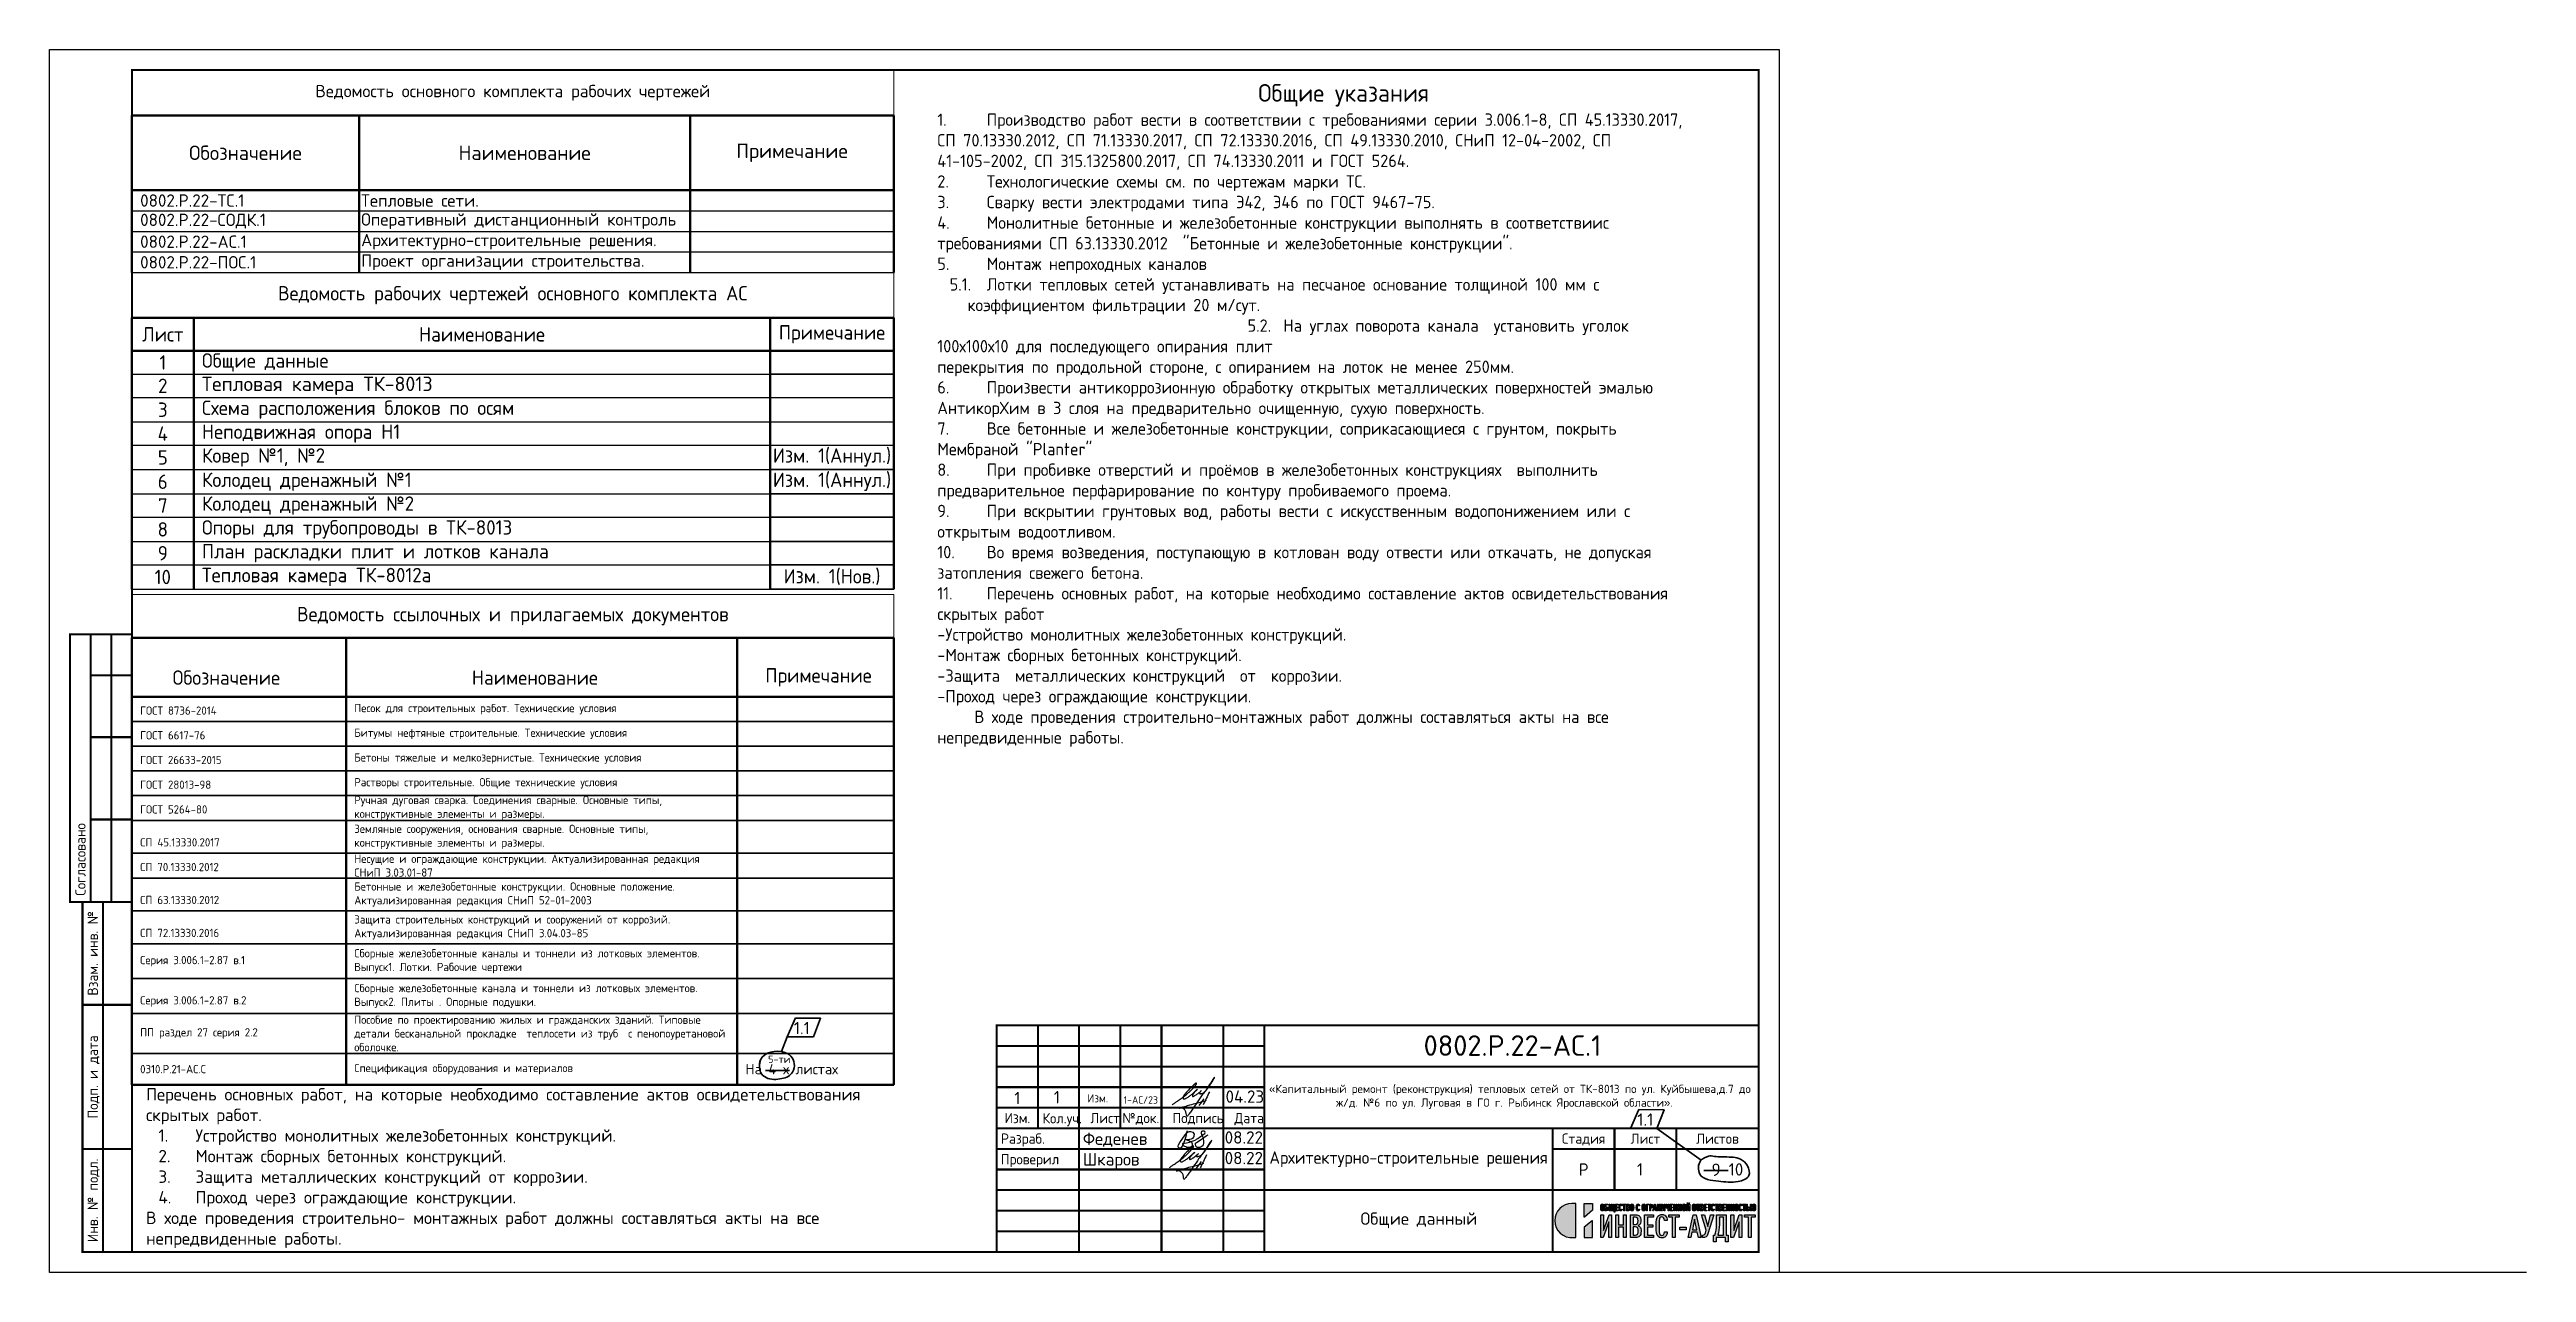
# Model space of a CAD drawing. Header units: metres. Extents: x -18 to 14983, y 1157 to 3877.
# Drawn here: x 6590 to 7191, y 2826 to 3123 of the extents above; entities that cross this region are included whole.
import ezdxf
from ezdxf.enums import TextEntityAlignment as Align

# ---------------------------------------------------------------- set-up
doc = ezdxf.new("R2010")
doc.units = ezdxf.units.M
for name, color, linetype, lineweight in [('Размер 3.5', 250, 'Continuous', 35), ('Размерный', 4, 'Continuous', 30), ('таблица', 250, 'Continuous', 35)]:
    doc.layers.add(name, color=color, linetype=linetype, lineweight=lineweight)
doc.layers.add('рамка', color=7, linetype='Continuous')
doc.styles.add('-ISOCPEUR-', font='isocpeur.ttf')
doc.styles.add('GOST', font='GOST_Common.ttf')
doc.styles.get("Standard").update_dxf_attribs({"font": 'GOST_Common.ttf'})

msp = doc.modelspace()

# ---------------------------------------------------------------- texts
at = {"style": 'GOST'}
msp.add_text('Согласовано', height=2.5, rotation=90, dxfattribs=at).set_placement((6597.1472, 2917.0891), align=Align.MIDDLE_LEFT)
for s, p in [('Взам. инв. №', (6600.1472, 2903.0891)), ('Подп. и дата', (6600.1472, 2873.0891)), ('Инв. № подл.', (6600.1472, 2843.0891))]:
    msp.add_text(s, height=2.5, rotation=90, dxfattribs=at).set_placement(p, align=Align.MIDDLE_CENTER)
for s, height, p in [('Изм.', 2.5, (6824.6472, 2863.0891)), ('Кол.уч.', 2.5, (6835.5369, 2863.0397)), ('Лист', 2.5, (6845.9515, 2863.0891)), ('№док.', 2.5, (6854.6472, 2863.0891)), ('Подпись', 2.5, (6868.5285, 2863.0891)), ('Дата', 2.5, (6880.9554, 2863.0891)), ('Стадия', 2.5, (6962.1472, 2858.0891)), ('Лист', 2.5, (6977.1472, 2858.0891)), ('Листов', 2.5, (6994.6472, 2858.0891)), ('Р', 3, (6962.1472, 2850.5891))]:
    msp.add_text(s, height=height, dxfattribs=at).set_placement(p, align=Align.MIDDLE_CENTER)
for s, p in [('Разраб.', (6820.6472, 2858.0891)), ('Проверил', (6820.6472, 2853.0891))]:
    msp.add_text(s, height=2.5, dxfattribs=at).set_placement(p, align=Align.MIDDLE_LEFT)
at = {"attachment_point": 5}
for s, insert, char_height, width, style in [('\\pi2.57236;{\\C7;«Капитальный ремонт (реконструкция) тепловых сетей от ТК-8013 по ул. Куйбышева,д.7 до ж/д. №6 по ул. Луговая в ГО г. Рыбинск Ярославской области».}', (6942.939, 2868.2401), 2, 124.311169, '-ISOCPEUR-'), ('Архитектурно-строительные решения', (6919.6472, 2853.0891), 3, 70, 'GOST')]:
    msp.add_mtext(s, dxfattribs=dict(at, insert=insert, char_height=char_height, width=width, style=style))
at = {"insert": (6891.0599, 2840.1627), "char_height": 3, "attachment_point": 1, "style": '-ISOCPEUR-'}
msp.add_mtext_dynamic_manual_height_columns('\\pi16.91423;Общие данный', width=59.928461, gutter_width=12.5, heights=[3.2503], dxfattribs=at)
at = {"style": '-ISOCPEUR-', "flags": 8}
for tag, p in [('1', (6975.8341, 2850.6285)), ('9', (6994.3068, 2850.5437))]:
    msp.add_attdef(tag, text='*', height=3, dxfattribs=at).set_placement(p, align=Align.MIDDLE_CENTER)
at = {"layer": 'Размер 3.5', "insert": (6805.217, 3114.2005), "char_height": 3, "attachment_point": 1, "style": 'GOST'}
msp.add_mtext_dynamic_auto_height_columns('\\pi75.32977,t207.32977;{\\H1.42857x;\\C0; Общие указания\\P\\pi0,tz;\\H0.7x;1.^I\\C7;Производство работ вести в соответствии с требованиями серии 3.006.1-8, СП 45.13330.2017, СП 70.13330.2012, СП 71.13330.2017, СП 72.13330.2016, СП 49.13330.2010, СНиП 12-04-2002, \\C0;СП 41-105-2002, СП 315.1325800.2017, СП 74.13330.2011 и ГОСТ 5264.\\P\\C7;2.^IТехнологические схемы см. по чертежам марки ТС.\\P3.^IСварку вести электродами типа Э42, Э46 по ГОСТ 9467-75.\\P4.^IМонолитные бетонные и железобетонные конструкции выполнять в соответствиис требованиями СП 63.13330.2012  "Бетонные и железобетонные конструкции".\\C0;\\P5.^IМонтаж непроходных каналов\\P\\pi-4.3098,l7.3098,t12;5.1.^IЛотки тепловых сетей устанавливать на песчаное основание толщиной 100 мм с \\P\\pi0,t7.3098;коэффициентом фильтрации 20 м/сут.\\P\\pi-4.3098,t12;}5.2.^IНа углах поворота канала  установить уголок 100х100х10 для последующего опирания плит \\P\\pi0,t7.3098;перекрытия по продольной стороне, с опиранием на лоток не менее 250мм.{\\H0.99972x;\\C0;\\P\\pl0,tz;6.^IП\\H1.00028x;роизвести антикоррозионную обработку открытых металлических поверхностей эмалью АнтикорХим в 3 слоя на предварительно очищенную, сухую поверхность. \\P\\C7;7.^IВсе бетонные и железобетонные конструкции, соприкасающиеся с грунтом, покрыть Мембраной "Planter"\\C0;\\P8.^IПри пробивке отверстий и проёмов в железобетонных конструкциях  выполнить предварительное перфарирование по контуру пробиваемого проема. \\P9.^IПри вскрытии грунтовых вод, работы вести с искусственным водопонижением или с открытым водоотливом.\\P10.^IВо время возведения, поступающую в котлован воду отвести или откачать, не допуская затопления свежего бетона.\\P\\H0.99972x;11.^IПеречень основных работ, на которые необходимо составление актов освидетельствования скрытых работ\\P-Устройство монолитных железобетонных конструкций.\\H1.0002x;\\C7;\\P-Монтаж сборных бетонных конструкций.\\P-Защита  металлических конструкций  от  коррозии.\\P-Проход через ограждающие конструкции.\\P\\pi9;\\H0.99984x;В ходе проведения строительно-монтажных работ должны составляться акты на все непредвиденные работы.}', width=185.523131, gutter_width=14.3119, height=0, count=1, dxfattribs=at)
at = {"layer": 'Размер 3.5', "color": 0, "insert": (6613.0892, 2870.3518), "char_height": 3, "width": 178.136276, "attachment_point": 1, "style": '-ISOCPEUR-'}
msp.add_mtext('{\\C256;Перечень основных работ, на которые необходимо составление актов освидетельствования скрытых работ.\\P\\pi-9,l12,t12;1.^IУстройство монолитных железобетонных конструкций.\\P2.^IМонтаж сборных бетонных конструкций.\\P3.^IЗащита металлических конструкций от коррозии.\\P4.^IПроход через ограждающие конструкции.\\P\\pi0,l0,tz;В ходе проведения строительно- монтажных работ должны составляться акты на все непредвиденные работы.}', dxfattribs=at)
at = {"layer": 'Размерный', "color": 0, "style": '-ISOCPEUR-'}
for s, height, p in [('1.1', 3, (6770.3669, 2883.4509)), ('5-ти', 1.8, (6764.1256, 2876.4667)), ('1', 3, (6823.9138, 2866.4538)), ('1', 3, (6833.4937, 2866.6538)), ('04.23', 3, (6875.2056, 2866.8013)), ('1.1', 3, (6975.1747, 2861.219)), ('Феденев', 3, (6840.5522, 2856.5664)), ('08.22', 3, (6874.9919, 2856.8739)), ('Шкаров', 3, (6840.5522, 2851.5664)), ('08.22', 3, (6874.9919, 2851.8739)), ('10', 3, (6997.361, 2849.1116))]:
    msp.add_text(s, height=height, dxfattribs=at).set_placement(p)
at = {"layer": 'Размерный', "color": 0}
for s, height, p in [('Изм.', 2, (6841.6633, 2866.8987)), ('1-АС/23', 1.8, (6850.4444, 2866.5805))]:
    msp.add_text(s, height=height, dxfattribs=at).set_placement(p)
at = {"layer": 'Размерный', "color": 7, "lineweight": 30, "insert": (6847.0476, 2883.1993), "char_height": 5, "width": 185, "attachment_point": 1, "style": '-ISOCPEUR-'}
msp.add_mtext('\\pi66.25,l10;0802.Р.22-АС.1', dxfattribs=at)

# ---------------------------------------------------------------- blocks, each defined once
blk = doc.blocks.new('*T191')
at = {"layer": 'Defpoints', "color": 8, "linetype": 'ByBlock', "lineweight": 0, "transparency": 16777216}
for p, q in [((0, 0), (185, 0)), ((0, 0), (0, -11)), ((185, 0), (185, -11))]:
    blk.add_line(p, q, dxfattribs=at)
at = {"layer": 'таблица', "color": 0, "lineweight": 50, "transparency": 16777216}
for p, q in [((0, -11), (185, -11)), ((0, -11), (0, -76.88)), ((15, -11), (15, -76.88)), ((155, -11), (155, -76.88)), ((185, -11), (185, -19)), ((0, -19), (185, -19)), ((185, -24.67), (185, -41.95))]:
    blk.add_line(p, q, dxfattribs=at)
at = {"layer": 'таблица', "lineweight": 50, "transparency": 16777216}
for p, q in [((185, -19), (185, -24.67)), ((185, -41.95), (185, -76.88))]:
    blk.add_line(p, q, dxfattribs=at)
at = {"layer": 'таблица', "lineweight": 30, "transparency": 16777216}
for p, q in [((0, -24.67), (15, -24.67)), ((0, -47.85), (15, -47.85)), ((0, -59.42), (15, -59.42)), ((0, -65.32), (15, -65.32)), ((0, -70.98), (15, -70.98)), ((0, -76.88), (15, -76.88))]:
    blk.add_line(p, q, dxfattribs=at)
at = {"layer": 'таблица', "color": 0, "lineweight": 30, "transparency": 16777216}
for p, q in [((15, -24.67), (155, -24.67)), ((0, -30.33), (185, -30.33)), ((0, -36.28), (185, -36.28)), ((0, -41.95), (185, -41.95)), ((15, -47.85), (155, -47.85)), ((0, -53.75), (155, -53.75)), ((15, -59.42), (155, -59.42)), ((15, -65.32), (155, -65.32)), ((15, -70.98), (155, -70.98)), ((15, -76.88), (155, -76.88))]:
    blk.add_line(p, q, dxfattribs=at)
at = {"layer": 'таблица', "transparency": 16777216}
for p, q in [((155, -24.67), (185, -24.67)), ((155, -47.85), (185, -47.85)), ((155, -53.75), (185, -53.75)), ((155, -59.42), (185, -59.42)), ((155, -65.32), (185, -65.32)), ((155, -70.98), (185, -70.98)), ((155, -76.88), (185, -76.88))]:
    blk.add_line(p, q, dxfattribs=at)
at = {"layer": 'таблица', "color": 7, "transparency": 16777216, "char_height": 3.5, "style": 'GOST'}
for s, insert, width, attachment_point in [('Ведомость рабочих чертежей основного комплекта АС', (92.5, -5.5), 182, 5), ('Лист', (7.5, -15), 12, 5), ('Наименование', (85, -15), 137, 5), ('Примечание', (170, -15), 27, 5), ('1', (7.5, -21.83), 14, 5), ('Общие данные ', (17, -21.83), 136, 4), ('2', (7.5, -27.5), 14, 5), ('{\\fISOCPEUR|b0|i0|c204|p34;\\C256;Тепловая камера ТК-8013\\P}', (17, -27.5), 136, 4), ('3', (7.5, -33.31), 14, 5), ('{\\C256;Схема расположения блоков по осям}', (17, -33.31), 136, 4), ('4', (7.5, -39.12), 14, 5), ('{\\C256;Неподвижная опора Н1}', (17, -39.12), 136, 4), ('5', (7.5, -44.9), 14, 5), ('{\\C256;Ковер №1, №2}', (17, -44.9), 136, 4), ('6', (7.5, -50.8), 14, 5), ('{\\C256;Колодец дренажный №1\\P}', (17, -50.8), 136, 4), ('7', (7.5, -56.58), 14, 5), ('{\\C256;Опоры для трубопроводы в ТК-8013\\P}', (17, -62.37), 136, 4), ('{\\C256;Колодец дренажный №2}', (17, -56.58), 136, 4), ('8', (7.5, -62.37), 14, 5), ('{\\C256;План раскладки плит и лотков канала\\P}', (17, -68.15), 136, 4), ('9', (7.5, -68.15), 14, 5), ('Тепловая камера ТК-8012а', (17, -73.93), 136, 4), ('10', (7.5, -73.93), 14, 5)]:
    blk.add_mtext(s, dxfattribs=dict(at, insert=insert, width=width, attachment_point=attachment_point))
at = {"layer": 'таблица', "color": 0, "transparency": 16777216, "char_height": 3.5, "width": 29, "attachment_point": 5, "style": 'GOST'}
for s, insert in [('Изм. 1(Аннул.)', (170, -44.9)), ('Изм. 1(Аннул.)', (170, -50.8)), ('Изм. 1(Нов.)', (170, -73.93))]:
    blk.add_mtext(s, dxfattribs=dict(at, insert=insert))
blk = doc.blocks.new('*T190')
at = {"layer": 'Defpoints', "color": 8, "linetype": 'ByBlock', "lineweight": 0, "transparency": 16777216}
for p, q in [((0, 0), (185, 0)), ((0, 0), (0, -10.52)), ((185, 0), (185, -10.52))]:
    blk.add_line(p, q, dxfattribs=at)
at = {"layer": 'таблица', "lineweight": 50, "transparency": 16777216}
for p, q in [((0, -10.52), (185, -10.52)), ((0, -10.52), (0, -119.14)), ((52, -10.52), (52, -119.14)), ((147, -10.52), (147, -119.14)), ((185, -10.52), (185, -119.14)), ((0, -24.87), (185, -24.87)), ((0, -119.14), (185, -119.14))]:
    blk.add_line(p, q, dxfattribs=at)
at = {"layer": 'таблица', "transparency": 16777216}
for p, q in [((0, -30.87), (185, -30.87)), ((0, -36.87), (185, -36.87)), ((0, -42.87), (185, -42.87)), ((0, -48.87), (185, -48.87)), ((0, -54.87), (185, -54.87)), ((0, -62.87), (185, -62.87)), ((0, -68.87), (185, -68.87)), ((0, -76.87), (185, -76.87)), ((0, -84.87), (185, -84.87)), ((0, -93.29), (185, -93.29)), ((0, -101.78), (185, -101.78)), ((0, -111.45), (185, -111.45))]:
    blk.add_line(p, q, dxfattribs=at)
at = {"layer": 'таблица', "color": 0, "transparency": 16777216}
for s, insert, char_height, width, attachment_point, style in [('Ведомость ссылочных и прилагаемых документов', (92.5, -5.26), 3.5, 165.2308, 5, 'GOST'), ('Примечание', (153.81, -22.36), 3.5, 24.3794, 7, 'GOST'), ('Обозначение', (9.88, -21.95), 3.5, 32.2308, 7, 'GOST'), ('Наименование', (82.55, -21.95), 3.5, 33.9077, 7, 'GOST'), ('ГОСТ 8736-2014', (2, -29.21), 2, 48, 7, 'GOST'), ('Песок для строительных работ. Технические условия', (54, -27.87), 2, 91, 4, 'GOST'), ('ГОСТ 6617-76', (2, -35.21), 2, 48, 7, 'GOST'), ('Битумы нефтяные строительные. Технические условия', (54, -33.87), 2, 91, 4, 'GOST'), ('ГОСТ 26633-2015', (2, -41.21), 2, 48, 7, 'GOST'), ('Бетоны тяжелые и мелкозернистые. Технические условия', (54, -39.87), 2, 91, 4, 'GOST'), ('ГОСТ 28013-98', (2, -47.21), 2, 48, 7, 'GOST'), ('Растворы строительные. Общие технические условия', (54, -45.87), 2, 91, 4, 'GOST'), ('ГОСТ 5264-80', (2, -53.21), 2, 48, 7, 'GOST'), ('Ручная дуговая сварка. Соединения сварные. Основные типы, конструктивные элементы и размеры.', (54, -51.87), 2, 91, 4, 'GOST'), ('СП 45.13330.2017', (2, -61.21), 2, 48, 7, 'GOST'), ('Земляные сооружения, основания сварные. Основные типы, конструктивные элементы и размеры.', (54, -58.87), 2, 91, 4, 'GOST'), ('СП 70.13330.2012', (2, -67.21), 2, 48, 7, 'GOST'), ('Несущие и ограждающие конструкции. Актуализированная редакция СНиП 3.03.01-87 ', (54, -65.87), 2, 91, 4, 'GOST'), ('Бетонные и железобетонные конструкции. Основные положение. Актуализированная редакция СНиП 52-01-2003', (54, -72.87), 2, 91, 4, 'GOST'), ('СП 63.13330.2012', (2, -75.21), 2, 48, 7, 'GOST'), ('Защита строительных конструкций и сооружений от коррозий. Актуализированная редакция СНиП 3.04.03-85', (54, -80.87), 2, 91, 4, 'GOST'), ('СП 72.13330.2016', (2, -83.21), 2, 48, 7, 'GOST'), ('Серия 3.006.1-2.87 в.1', (2, -89.08), 2, 48, 4, 'GOST'), ('Сборные железобетонные каналы и тоннели из лотковых элементов. Выпуск1. Лотки. Рабочие чертежи', (54, -89.08), 2, 91, 4, 'GOST'), ('Сборные железобетонные канала и тоннели из лотковых элементов. Выпуск2. Плиты . Опорные подушки.', (54, -97.54), 2, 91, 4, 'GOST'), ('Серия 3.006.1-2.87 в.2', (2, -100.12), 2, 48, 7, 'GOST'), ('ПП раздел 27 серия 2.2', (2, -106.62), 2, 48, 4, 'GOST'), ('Пособие по проектированию жилых и гражданских зданий. Типовые детали бесканальной прокладке  теплосети из труб  с пенопоуретановой оболочке.', (54, -106.62), 2, 91, 4, 'GOST'), ('Спецификация оборудования и материалов', (54, -115.29), 2, 91, 4, 'GOST'), ('На 4-х листах', (149, -115.29), 2.5, 34, 4, '-ISOCPEUR-'), ('0310.Р.21-АС.С', (2, -115.29), 2, 48, 4, 'GOST')]:
    blk.add_mtext(s, dxfattribs=dict(at, insert=insert, char_height=char_height, width=width, attachment_point=attachment_point, style=style))
blk = doc.blocks.new('подпись')
at = {"lineweight": 30}
for points in [[(-0.82, -1.23), (-0.21, -0.8), (0.43, -0.36), (0.86, -0.08), (1.32, 0.25), (2, 0.77), (2.8, 1.4), (3.27, 1.83), (3.84, 2.36), (4.46, 3.07), (5.01, 3.73), (5.08, 3.95), (5.01, 4.03), (4.91, 4), (4.76, 3.88), (4.33, 3.49), (3.4, 2.58), (2.34, 1.43), (1.83, 0.48), (1.87, 0.23), (1.99, 0.16), (2.17, 0.16), (2.41, 0.25), (3.02, 0.6), (3.71, 1.09), (4.34, 1.62), (5.32, 2.55), (4.75, 1.98), (4.27, 1.36), (4.08, 1.05), (4.07, 0.85), (4.11, 0.78), (4.25, 0.78), (4.42, 0.84), (4.78, 1.05), (5.16, 1.3), (5.47, 1.51), (5.72, 1.73), (6.05, 1.99), (6.23, 2.18), (5.94, 1.88), (5.8, 1.63), (5.8, 1.5), (5.89, 1.44), (6.13, 1.46), (6.57, 1.6), (6.9, 1.79), (7.5, 2.39), (8.04, 3.08), (8.61, 3.92), (9.15, 4.76), (9.43, 5.33), (8, 3.26), (6.29, 0.88), (3.58, -3.07), (3.05, -3.8), (2.85, -4.05), (2.49, -2.98), (2.12, -2.39), (1.3, -1.96), (1.02, -2.03), (2.91, -1.44), (4.7, -0.96), (7.51, -0.15)], [(6.86, 0.23), (5.67, -1.43)], [(8.19, 1.85), (6.68, -1.27)]]:
    blk.add_spline(points, degree=3, dxfattribs=at)
blk = doc.blocks.new('Подпись Леха')
at = {"layer": 'рамка'}
blk.add_blockref('подпись', (2.7, 0.11), dxfattribs=at)
blk = doc.blocks.new('*T343')
at = {"layer": 'Defpoints', "color": 8, "linetype": 'ByBlock', "lineweight": 0, "transparency": 16777216}
for p, q in [((0, 0), (185, 0)), ((0, 0), (0, -11)), ((185, 0), (185, -11))]:
    blk.add_line(p, q, dxfattribs=at)
at = {"layer": 'таблица', "color": 0, "lineweight": 50, "transparency": 16777216}
for p, q in [((0, -11), (185, -11)), ((0, -11), (0, -49.17)), ((55.16, -11), (55.16, -49.17)), ((135.58, -11), (135.58, -49.17)), ((185, -11), (185, -49.17)), ((0, -29.17), (185, -29.17))]:
    blk.add_line(p, q, dxfattribs=at)
at = {"layer": 'таблица', "color": 0, "lineweight": 30, "transparency": 16777216}
for p, q in [((0, -34.17), (185, -34.17)), ((0, -39.17), (185, -39.17)), ((0, -44.17), (185, -44.17)), ((0, -49.17), (185, -49.17))]:
    blk.add_line(p, q, dxfattribs=at)
at = {"layer": 'таблица', "color": 0, "transparency": 16777216, "char_height": 3, "style": '-ISOCPEUR-'}
for s, insert, width, attachment_point in [('Ведомость основного комплекта рабочих чертежей', (92.5, -5.5), 182, 5), ('{\\C7;0802.Р.22-ТС.1}', (2, -31.67), 51.157, 4), ('{\\C7;0802.Р.22-СОДК.1}', (2, -36.67), 51.157, 4), ('Тепловые сети. ', (55.66, -31.67), 79.427, 4), ('Оперативный дистанционный контроль', (55.66, -36.67), 79.427, 4), ('{\\C7;0802.Р.22-АС.1}', (2, -41.67), 51.157, 4), ('Архитектурно-строительные решения.', (55.66, -41.67), 79.427, 4), ('{\\C7;0802.Р.22-ПОС.1}', (2, -46.67), 51.157, 4), ('{\\C18;Проект организации строительства.}', (55.66, -46.67), 79.427, 4)]:
    blk.add_mtext(s, dxfattribs=dict(at, insert=insert, width=width, attachment_point=attachment_point))
at = {"layer": 'таблица', "color": 7, "transparency": 16777216, "char_height": 3.5, "attachment_point": 5, "style": '-ISOCPEUR-'}
for s, insert, width in [('Примечание', (160.29, -20.08), 46.4161), ('Обозначение ', (27.58, -20.08), 52.157), ('Наименование ', (95.37, -20.08), 77.427)]:
    blk.add_mtext(s, dxfattribs=dict(at, insert=insert, width=width))
blk = doc.blocks.new('Лого')
h = blk.add_hatch(color=151)
h.set_gradient(color1=(158, 191, 227), color2=(46, 54, 92), tint=1, name='HEMISPHERICAL')
edge = h.paths.add_edge_path()
edge.add_spline(control_points=[(0.35, 0.49), (-0.19, 0.45), (-0.66, 0.87), (-0.66, 1.41), (-0.66, 1.41), (-0.66, 1.92), (-0.24, 2.34), (0.27, 2.34), (0.27, 2.34), (0.27, 2.34), (0.47, 2.34), (0.47, 2.34), (0.47, 2.34), (0.48, 2.34), (0.48, 2.33), (0.48, 2.33), (0.48, 2.33), (0.48, 2.33), (0.48, 0.51), (0.48, 0.51), (0.48, 0.51), (0.48, 0.5), (0.48, 0.49), (0.47, 0.49), (0.47, 0.49), (0.47, 0.49), (0.35, 0.49), (0.35, 0.49), (0.35, 0.49), (0.35, 0.49), (0.35, 0.49), (0.35, 0.49)], knot_values=[0, 0, 0, 0, 0.111111, 0.111111, 0.111111, 0.111211, 0.222222, 0.222222, 0.222222, 0.222322, 0.333333, 0.333333, 0.333333, 0.333433, 0.444444, 0.444444, 0.444444, 0.444544, 0.555556, 0.555556, 0.555556, 0.555656, 0.666667, 0.666667, 0.666667, 0.666767, 0.777778, 0.777778, 0.777778, 0.777878, 1, 1, 1, 1], degree=3, periodic=0)
edge = h.paths.add_edge_path()
edge.add_spline(control_points=[(0.96, 1.6), (0.96, 1.6), (1.39, 1.97), (1.39, 1.97), (1.39, 1.97), (1.39, 1.97), (1.39, 1.97), (1.39, 1.98), (1.39, 1.98), (1.39, 1.98), (1.39, 2.33), (1.39, 2.33), (1.39, 2.33), (1.39, 2.33), (1.38, 2.34), (1.38, 2.34), (1.38, 2.34), (1.38, 2.34), (0.95, 2.34), (0.95, 2.34), (0.95, 2.34), (0.94, 2.34), (0.93, 2.33), (0.93, 2.33), (0.93, 2.33), (0.93, 2.33), (0.93, 1.61), (0.93, 1.61), (0.93, 1.61), (0.93, 1.61), (0.94, 1.6), (0.94, 1.6), (0.94, 1.6), (0.95, 1.6), (0.95, 1.6), (0.96, 1.6)], knot_values=[0, 0, 0, 0, 0.1, 0.1, 0.1, 0.1001, 0.2, 0.2, 0.2, 0.2001, 0.3, 0.3, 0.3, 0.3001, 0.4, 0.4, 0.4, 0.4001, 0.5, 0.5, 0.5, 0.5001, 0.6, 0.6, 0.6, 0.6001, 0.7, 0.7, 0.7, 0.7001, 0.8, 0.8, 0.8, 0.8001, 1, 1, 1, 1], degree=3, periodic=0)
edge = h.paths.add_edge_path()
edge.add_spline(control_points=[(0.94, 1.06), (0.94, 1.06), (1.37, 1.4), (1.37, 1.4), (1.37, 1.4), (1.37, 1.4), (1.38, 1.4), (1.38, 1.4), (1.38, 1.4), (1.39, 1.4), (1.39, 1.4), (1.39, 1.39), (1.39, 1.39), (1.39, 1.39), (1.39, 0.51), (1.39, 0.51), (1.39, 0.51), (1.39, 0.5), (1.38, 0.49), (1.38, 0.49), (1.38, 0.49), (1.38, 0.49), (0.95, 0.49), (0.95, 0.49), (0.95, 0.49), (0.94, 0.49), (0.93, 0.5), (0.93, 0.51), (0.93, 0.51), (0.93, 0.51), (0.93, 1.05), (0.93, 1.05), (0.93, 1.05), (0.93, 1.05), (0.94, 1.06), (0.94, 1.06)], knot_values=[0, 0, 0, 0, 0.1, 0.1, 0.1, 0.1001, 0.2, 0.2, 0.2, 0.2001, 0.3, 0.3, 0.3, 0.3001, 0.4, 0.4, 0.4, 0.4001, 0.5, 0.5, 0.5, 0.5001, 0.6, 0.6, 0.6, 0.6001, 0.7, 0.7, 0.7, 0.7001, 0.8, 0.8, 0.8, 0.8001, 1, 1, 1, 1], degree=3, periodic=0)
at = {"true_color": 0x2e365c}
h = blk.add_hatch(color=159, dxfattribs=at)
h.dxf.hatch_style = 1
edge = h.paths.add_edge_path()
edge.add_spline(control_points=[(10.17, 1.59), (10.17, 1.59), (10.17, 1.73), (10.17, 1.73), (10.17, 1.73), (10.17, 1.73), (9.6, 1.73), (9.6, 1.73), (9.6, 1.73), (9.6, 1.73), (9.6, 1.59), (9.6, 1.59), (9.6, 1.59), (9.6, 1.59), (9.81, 1.59), (9.81, 1.59), (9.81, 1.59), (9.81, 1.59), (9.81, 0.49), (9.81, 0.49), (9.81, 0.49), (9.81, 0.49), (9.96, 0.49), (9.96, 0.49), (9.96, 0.49), (9.96, 0.49), (9.96, 1.59), (9.96, 1.59), (9.96, 1.59), (9.96, 1.59), (10.17, 1.59), (10.17, 1.59)], knot_values=[0, 0, 0, 0, 0.111111, 0.111111, 0.111111, 0.111211, 0.222222, 0.222222, 0.222222, 0.222322, 0.333333, 0.333333, 0.333333, 0.333433, 0.444444, 0.444444, 0.444444, 0.444544, 0.555556, 0.555556, 0.555556, 0.555656, 0.666667, 0.666667, 0.666667, 0.666767, 0.777778, 0.777778, 0.777778, 0.777878, 1, 1, 1, 1], degree=3, periodic=0)
edge = h.paths.add_edge_path()
edge.add_spline(control_points=[(9.46, 0.49), (9.46, 0.49), (9.46, 1.73), (9.46, 1.73), (9.46, 1.73), (9.46, 1.73), (9.32, 1.73), (9.32, 1.73), (9.32, 1.73), (9.32, 1.73), (9.02, 0.87), (9.02, 0.87), (9.02, 0.87), (9.02, 0.87), (9.02, 1.73), (9.02, 1.73), (9.02, 1.73), (9.02, 1.73), (8.87, 1.73), (8.87, 1.73), (8.87, 1.73), (8.87, 1.73), (8.87, 0.49), (8.87, 0.49), (8.87, 0.49), (8.87, 0.49), (9.01, 0.49), (9.01, 0.49), (9.01, 0.49), (9.01, 0.49), (9.31, 1.35), (9.31, 1.35), (9.31, 1.35), (9.31, 1.35), (9.31, 0.49), (9.31, 0.49), (9.31, 0.49), (9.31, 0.49), (9.46, 0.49), (9.46, 0.49)], knot_values=[0, 0, 0, 0, 0.090909, 0.090909, 0.090909, 0.091009, 0.181818, 0.181818, 0.181818, 0.181918, 0.272727, 0.272727, 0.272727, 0.272827, 0.363636, 0.363636, 0.363636, 0.363736, 0.454545, 0.454545, 0.454545, 0.454645, 0.545455, 0.545455, 0.545455, 0.545555, 0.636364, 0.636364, 0.636364, 0.636464, 0.727273, 0.727273, 0.727273, 0.727373, 0.818182, 0.818182, 0.818182, 0.818282, 1, 1, 1, 1], degree=3, periodic=0)
edge = h.paths.add_edge_path(flags=16)
edge.add_spline(control_points=[(8.46, 0.63), (8.46, 0.63), (8.15, 0.63), (8.15, 0.63), (8.15, 0.63), (8.21, 0.79), (8.24, 0.97), (8.24, 1.2), (8.24, 1.2), (8.24, 1.2), (8.24, 1.59), (8.24, 1.59), (8.24, 1.59), (8.24, 1.59), (8.46, 1.59), (8.46, 1.59), (8.46, 1.59), (8.46, 1.59), (8.46, 0.63), (8.46, 0.63)], knot_values=[0, 0, 0, 0, 0.166667, 0.166667, 0.166667, 0.166767, 0.333333, 0.333333, 0.333333, 0.333433, 0.5, 0.5, 0.5, 0.5001, 0.666667, 0.666667, 0.666667, 0.666767, 1, 1, 1, 1], degree=3, periodic=0)
edge = h.paths.add_edge_path()
edge.add_spline(control_points=[(8.71, 0.27), (8.71, 0.27), (8.71, 0.63), (8.71, 0.63), (8.71, 0.63), (8.71, 0.63), (8.61, 0.63), (8.61, 0.63), (8.61, 0.63), (8.61, 0.63), (8.61, 1.73), (8.61, 1.73), (8.61, 1.73), (8.61, 1.73), (8.09, 1.73), (8.09, 1.73), (8.09, 1.73), (8.09, 1.73), (8.09, 1.23), (8.09, 1.23), (8.09, 1.23), (8.09, 0.99), (8.06, 0.79), (7.99, 0.63), (7.99, 0.63), (7.99, 0.63), (7.92, 0.63), (7.92, 0.63), (7.92, 0.63), (7.92, 0.63), (7.92, 0.27), (7.92, 0.27), (7.92, 0.27), (7.92, 0.27), (8.06, 0.27), (8.06, 0.27), (8.06, 0.27), (8.06, 0.27), (8.06, 0.49), (8.06, 0.49), (8.06, 0.49), (8.06, 0.49), (8.57, 0.49), (8.57, 0.49), (8.57, 0.49), (8.57, 0.49), (8.57, 0.27), (8.57, 0.27), (8.57, 0.27), (8.57, 0.27), (8.71, 0.27), (8.71, 0.27)], knot_values=[0, 0, 0, 0, 0.071429, 0.071429, 0.071429, 0.071529, 0.142857, 0.142857, 0.142857, 0.142957, 0.214286, 0.214286, 0.214286, 0.214386, 0.285714, 0.285714, 0.285714, 0.285814, 0.357143, 0.357143, 0.357143, 0.357243, 0.428571, 0.428571, 0.428571, 0.428671, 0.5, 0.5, 0.5, 0.5001, 0.571429, 0.571429, 0.571429, 0.571529, 0.642857, 0.642857, 0.642857, 0.642957, 0.714286, 0.714286, 0.714286, 0.714386, 0.785714, 0.785714, 0.785714, 0.785814, 0.857143, 0.857143, 0.857143, 0.857243, 1, 1, 1, 1], degree=3, periodic=0)
edge = h.paths.add_edge_path()
edge.add_spline(control_points=[(7.94, 1.73), (7.94, 1.73), (7.77, 1.73), (7.77, 1.73), (7.77, 1.73), (7.77, 1.73), (7.61, 1.1), (7.61, 1.1), (7.61, 1.1), (7.61, 1.1), (7.43, 1.73), (7.43, 1.73), (7.43, 1.73), (7.43, 1.73), (7.27, 1.73), (7.27, 1.73), (7.27, 1.73), (7.27, 1.73), (7.53, 0.89), (7.53, 0.89), (7.53, 0.89), (7.53, 0.89), (7.49, 0.75), (7.49, 0.75), (7.49, 0.75), (7.46, 0.65), (7.43, 0.63), (7.33, 0.63), (7.33, 0.63), (7.33, 0.63), (7.33, 0.49), (7.33, 0.49), (7.33, 0.49), (7.5, 0.49), (7.57, 0.52), (7.62, 0.69), (7.62, 0.69), (7.62, 0.69), (7.94, 1.73), (7.94, 1.73)], knot_values=[0, 0, 0, 0, 0.090909, 0.090909, 0.090909, 0.091009, 0.181818, 0.181818, 0.181818, 0.181918, 0.272727, 0.272727, 0.272727, 0.272827, 0.363636, 0.363636, 0.363636, 0.363736, 0.454545, 0.454545, 0.454545, 0.454645, 0.545455, 0.545455, 0.545455, 0.545555, 0.636364, 0.636364, 0.636364, 0.636464, 0.727273, 0.727273, 0.727273, 0.727373, 0.818182, 0.818182, 0.818182, 0.818282, 1, 1, 1, 1], degree=3, periodic=0)
edge = h.paths.add_edge_path(flags=16)
edge.add_spline(control_points=[(7.02, 0.92), (7.02, 0.92), (6.79, 0.92), (6.79, 0.92), (6.79, 0.92), (6.79, 0.92), (6.9, 1.49), (6.9, 1.49), (6.9, 1.49), (6.9, 1.49), (7.02, 0.92), (7.02, 0.92)], knot_values=[0, 0, 0, 0, 0.25, 0.25, 0.25, 0.2501, 0.5, 0.5, 0.5, 0.5001, 1, 1, 1, 1], degree=3, periodic=0)
edge = h.paths.add_edge_path()
edge.add_spline(control_points=[(7.26, 0.49), (7.26, 0.49), (6.98, 1.73), (6.98, 1.73), (6.98, 1.73), (6.98, 1.73), (6.83, 1.73), (6.83, 1.73), (6.83, 1.73), (6.83, 1.73), (6.55, 0.49), (6.55, 0.49), (6.55, 0.49), (6.55, 0.49), (6.7, 0.49), (6.7, 0.49), (6.7, 0.49), (6.7, 0.49), (6.76, 0.78), (6.76, 0.78), (6.76, 0.78), (6.76, 0.78), (7.05, 0.78), (7.05, 0.78), (7.05, 0.78), (7.05, 0.78), (7.11, 0.49), (7.11, 0.49), (7.11, 0.49), (7.11, 0.49), (7.26, 0.49), (7.26, 0.49)], knot_values=[0, 0, 0, 0, 0.111111, 0.111111, 0.111111, 0.111211, 0.222222, 0.222222, 0.222222, 0.222322, 0.333333, 0.333333, 0.333333, 0.333433, 0.444444, 0.444444, 0.444444, 0.444544, 0.555556, 0.555556, 0.555556, 0.555656, 0.666667, 0.666667, 0.666667, 0.666767, 0.777778, 0.777778, 0.777778, 0.777878, 1, 1, 1, 1], degree=3, periodic=0)
edge = h.paths.add_edge_path()
edge.add_spline(control_points=[(6.45, 0.91), (6.45, 0.91), (6.45, 1.05), (6.45, 1.05), (6.45, 1.05), (6.45, 1.05), (6.11, 1.05), (6.11, 1.05), (6.11, 1.05), (6.11, 1.05), (6.11, 0.91), (6.11, 0.91), (6.11, 0.91), (6.11, 0.91), (6.45, 0.91), (6.45, 0.91)], knot_values=[0, 0, 0, 0, 0.2, 0.2, 0.2, 0.2001, 0.4, 0.4, 0.4, 0.4001, 0.6, 0.6, 0.6, 0.6001, 1, 1, 1, 1], degree=3, periodic=0)
edge = h.paths.add_edge_path()
edge.add_spline(control_points=[(6.07, 1.59), (6.07, 1.59), (6.07, 1.73), (6.07, 1.73), (6.07, 1.73), (6.07, 1.73), (5.51, 1.73), (5.51, 1.73), (5.51, 1.73), (5.51, 1.73), (5.51, 1.59), (5.51, 1.59), (5.51, 1.59), (5.51, 1.59), (5.71, 1.59), (5.71, 1.59), (5.71, 1.59), (5.71, 1.59), (5.71, 0.49), (5.71, 0.49), (5.71, 0.49), (5.71, 0.49), (5.86, 0.49), (5.86, 0.49), (5.86, 0.49), (5.86, 0.49), (5.86, 1.59), (5.86, 1.59), (5.86, 1.59), (5.86, 1.59), (6.07, 1.59), (6.07, 1.59)], knot_values=[0, 0, 0, 0, 0.111111, 0.111111, 0.111111, 0.111211, 0.222222, 0.222222, 0.222222, 0.222322, 0.333333, 0.333333, 0.333333, 0.333433, 0.444444, 0.444444, 0.444444, 0.444544, 0.555556, 0.555556, 0.555556, 0.555656, 0.666667, 0.666667, 0.666667, 0.666767, 0.777778, 0.777778, 0.777778, 0.777878, 1, 1, 1, 1], degree=3, periodic=0)
edge = h.paths.add_edge_path()
edge.add_spline(control_points=[(5.42, 0.8), (5.42, 0.8), (5.27, 0.8), (5.27, 0.8), (5.27, 0.8), (5.27, 0.74), (5.26, 0.69), (5.23, 0.65), (5.23, 0.65), (5.21, 0.63), (5.18, 0.61), (5.14, 0.61), (5.14, 0.61), (5.09, 0.61), (5.05, 0.63), (5.03, 0.66), (5.03, 0.66), (4.99, 0.72), (4.98, 0.82), (4.98, 1.11), (4.98, 1.11), (4.98, 1.4), (4.99, 1.5), (5.03, 1.56), (5.03, 1.56), (5.05, 1.59), (5.09, 1.61), (5.14, 1.61), (5.14, 1.61), (5.18, 1.61), (5.21, 1.59), (5.23, 1.56), (5.23, 1.56), (5.26, 1.53), (5.27, 1.48), (5.27, 1.42), (5.27, 1.42), (5.27, 1.42), (5.42, 1.42), (5.42, 1.42), (5.42, 1.42), (5.42, 1.52), (5.39, 1.61), (5.33, 1.67), (5.33, 1.67), (5.28, 1.72), (5.22, 1.74), (5.14, 1.74), (5.14, 1.74), (5.04, 1.74), (4.97, 1.7), (4.92, 1.65), (4.92, 1.65), (4.84, 1.56), (4.83, 1.45), (4.83, 1.11), (4.83, 1.11), (4.83, 0.77), (4.84, 0.66), (4.92, 0.57), (4.92, 0.57), (4.97, 0.51), (5.04, 0.48), (5.14, 0.48), (5.14, 0.48), (5.22, 0.48), (5.28, 0.5), (5.33, 0.55), (5.33, 0.55), (5.39, 0.6), (5.42, 0.69), (5.42, 0.8)], knot_values=[0, 0, 0, 0, 0.052632, 0.052632, 0.052632, 0.052732, 0.105263, 0.105263, 0.105263, 0.105363, 0.157895, 0.157895, 0.157895, 0.157995, 0.210526, 0.210526, 0.210526, 0.210626, 0.263158, 0.263158, 0.263158, 0.263258, 0.315789, 0.315789, 0.315789, 0.315889, 0.368421, 0.368421, 0.368421, 0.368521, 0.421053, 0.421053, 0.421053, 0.421153, 0.473684, 0.473684, 0.473684, 0.473784, 0.526316, 0.526316, 0.526316, 0.526416, 0.578947, 0.578947, 0.578947, 0.579047, 0.631579, 0.631579, 0.631579, 0.631679, 0.684211, 0.684211, 0.684211, 0.684311, 0.736842, 0.736842, 0.736842, 0.736942, 0.789474, 0.789474, 0.789474, 0.789574, 0.842105, 0.842105, 0.842105, 0.842205, 0.894737, 0.894737, 0.894737, 0.894837, 1, 1, 1, 1], degree=3, periodic=0)
edge = h.paths.add_edge_path()
edge.add_spline(control_points=[(4.68, 0.49), (4.68, 0.49), (4.68, 0.63), (4.68, 0.63), (4.68, 0.63), (4.68, 0.63), (4.35, 0.63), (4.35, 0.63), (4.35, 0.63), (4.35, 0.63), (4.35, 1.05), (4.35, 1.05), (4.35, 1.05), (4.35, 1.05), (4.64, 1.05), (4.64, 1.05), (4.64, 1.05), (4.64, 1.05), (4.64, 1.18), (4.64, 1.18), (4.64, 1.18), (4.64, 1.18), (4.35, 1.18), (4.35, 1.18), (4.35, 1.18), (4.35, 1.18), (4.35, 1.59), (4.35, 1.59), (4.35, 1.59), (4.35, 1.59), (4.68, 1.59), (4.68, 1.59), (4.68, 1.59), (4.68, 1.59), (4.68, 1.73), (4.68, 1.73), (4.68, 1.73), (4.68, 1.73), (4.2, 1.73), (4.2, 1.73), (4.2, 1.73), (4.2, 1.73), (4.2, 0.49), (4.2, 0.49), (4.2, 0.49), (4.2, 0.49), (4.68, 0.49), (4.68, 0.49)], knot_values=[0, 0, 0, 0, 0.076923, 0.076923, 0.076923, 0.077023, 0.153846, 0.153846, 0.153846, 0.153946, 0.230769, 0.230769, 0.230769, 0.230869, 0.307692, 0.307692, 0.307692, 0.307792, 0.384615, 0.384615, 0.384615, 0.384715, 0.461538, 0.461538, 0.461538, 0.461638, 0.538462, 0.538462, 0.538462, 0.538562, 0.615385, 0.615385, 0.615385, 0.615485, 0.692308, 0.692308, 0.692308, 0.692408, 0.769231, 0.769231, 0.769231, 0.769331, 0.846154, 0.846154, 0.846154, 0.846254, 1, 1, 1, 1], degree=3, periodic=0)
edge = h.paths.add_edge_path(flags=16)
edge.add_spline(control_points=[(3.85, 1.4), (3.85, 1.26), (3.8, 1.2), (3.69, 1.2), (3.69, 1.2), (3.69, 1.2), (3.58, 1.2), (3.58, 1.2), (3.58, 1.2), (3.58, 1.2), (3.58, 1.59), (3.58, 1.59), (3.58, 1.59), (3.58, 1.59), (3.69, 1.59), (3.69, 1.59), (3.69, 1.59), (3.8, 1.59), (3.85, 1.54), (3.85, 1.4)], knot_values=[0, 0, 0, 0, 0.166667, 0.166667, 0.166667, 0.166767, 0.333333, 0.333333, 0.333333, 0.333433, 0.5, 0.5, 0.5, 0.5001, 0.666667, 0.666667, 0.666667, 0.666767, 1, 1, 1, 1], degree=3, periodic=0)
edge = h.paths.add_edge_path(flags=16)
edge.add_spline(control_points=[(3.86, 0.85), (3.86, 0.68), (3.8, 0.63), (3.69, 0.63), (3.69, 0.63), (3.69, 0.63), (3.58, 0.63), (3.58, 0.63), (3.58, 0.63), (3.58, 0.63), (3.58, 1.07), (3.58, 1.07), (3.58, 1.07), (3.58, 1.07), (3.69, 1.07), (3.69, 1.07), (3.69, 1.07), (3.8, 1.07), (3.86, 1.01), (3.86, 0.85)], knot_values=[0, 0, 0, 0, 0.166667, 0.166667, 0.166667, 0.166767, 0.333333, 0.333333, 0.333333, 0.333433, 0.5, 0.5, 0.5, 0.5001, 0.666667, 0.666667, 0.666667, 0.666767, 1, 1, 1, 1], degree=3, periodic=0)
edge = h.paths.add_edge_path()
edge.add_spline(control_points=[(4.01, 0.84), (4.01, 0.94), (4, 1.03), (3.93, 1.09), (3.93, 1.09), (3.91, 1.11), (3.88, 1.13), (3.85, 1.14), (3.85, 1.14), (3.88, 1.15), (3.9, 1.16), (3.92, 1.18), (3.92, 1.18), (3.99, 1.24), (4, 1.31), (4, 1.4), (4, 1.4), (4, 1.54), (3.98, 1.6), (3.92, 1.65), (3.92, 1.65), (3.87, 1.7), (3.81, 1.73), (3.7, 1.73), (3.7, 1.73), (3.7, 1.73), (3.43, 1.73), (3.43, 1.73), (3.43, 1.73), (3.43, 1.73), (3.43, 0.49), (3.43, 0.49), (3.43, 0.49), (3.43, 0.49), (3.7, 0.49), (3.7, 0.49), (3.7, 0.49), (3.81, 0.49), (3.88, 0.51), (3.93, 0.57), (3.93, 0.57), (3.98, 0.62), (4.01, 0.69), (4.01, 0.84)], knot_values=[0, 0, 0, 0, 0.083333, 0.083333, 0.083333, 0.083433, 0.166667, 0.166667, 0.166667, 0.166767, 0.25, 0.25, 0.25, 0.2501, 0.333333, 0.333333, 0.333333, 0.333433, 0.416667, 0.416667, 0.416667, 0.416767, 0.5, 0.5, 0.5, 0.5001, 0.583333, 0.583333, 0.583333, 0.583433, 0.666667, 0.666667, 0.666667, 0.666767, 0.75, 0.75, 0.75, 0.7501, 0.833333, 0.833333, 0.833333, 0.833433, 1, 1, 1, 1], degree=3, periodic=0)
edge = h.paths.add_edge_path()
edge.add_spline(control_points=[(3.21, 0.49), (3.21, 0.49), (3.21, 1.73), (3.21, 1.73), (3.21, 1.73), (3.21, 1.73), (3.06, 1.73), (3.06, 1.73), (3.06, 1.73), (3.06, 1.73), (3.06, 1.19), (3.06, 1.19), (3.06, 1.19), (3.06, 1.19), (2.79, 1.19), (2.79, 1.19), (2.79, 1.19), (2.79, 1.19), (2.79, 1.73), (2.79, 1.73), (2.79, 1.73), (2.79, 1.73), (2.64, 1.73), (2.64, 1.73), (2.64, 1.73), (2.64, 1.73), (2.64, 0.49), (2.64, 0.49), (2.64, 0.49), (2.64, 0.49), (2.79, 0.49), (2.79, 0.49), (2.79, 0.49), (2.79, 0.49), (2.79, 1.05), (2.79, 1.05), (2.79, 1.05), (2.79, 1.05), (3.06, 1.05), (3.06, 1.05), (3.06, 1.05), (3.06, 1.05), (3.06, 0.49), (3.06, 0.49), (3.06, 0.49), (3.06, 0.49), (3.21, 0.49), (3.21, 0.49)], knot_values=[0, 0, 0, 0, 0.076923, 0.076923, 0.076923, 0.077023, 0.153846, 0.153846, 0.153846, 0.153946, 0.230769, 0.230769, 0.230769, 0.230869, 0.307692, 0.307692, 0.307692, 0.307792, 0.384615, 0.384615, 0.384615, 0.384715, 0.461538, 0.461538, 0.461538, 0.461638, 0.538462, 0.538462, 0.538462, 0.538562, 0.615385, 0.615385, 0.615385, 0.615485, 0.692308, 0.692308, 0.692308, 0.692408, 0.769231, 0.769231, 0.769231, 0.769331, 0.846154, 0.846154, 0.846154, 0.846254, 1, 1, 1, 1], degree=3, periodic=0)
edge = h.paths.add_edge_path()
edge.add_spline(control_points=[(2.42, 0.49), (2.42, 0.49), (2.42, 1.73), (2.42, 1.73), (2.42, 1.73), (2.42, 1.73), (2.28, 1.73), (2.28, 1.73), (2.28, 1.73), (2.28, 1.73), (1.98, 0.87), (1.98, 0.87), (1.98, 0.87), (1.98, 0.87), (1.98, 1.73), (1.98, 1.73), (1.98, 1.73), (1.98, 1.73), (1.83, 1.73), (1.83, 1.73), (1.83, 1.73), (1.83, 1.73), (1.83, 0.49), (1.83, 0.49), (1.83, 0.49), (1.83, 0.49), (1.96, 0.49), (1.96, 0.49), (1.96, 0.49), (1.96, 0.49), (2.27, 1.35), (2.27, 1.35), (2.27, 1.35), (2.27, 1.35), (2.27, 0.49), (2.27, 0.49), (2.27, 0.49), (2.27, 0.49), (2.42, 0.49), (2.42, 0.49)], knot_values=[0, 0, 0, 0, 0.090909, 0.090909, 0.090909, 0.091009, 0.181818, 0.181818, 0.181818, 0.181918, 0.272727, 0.272727, 0.272727, 0.272827, 0.363636, 0.363636, 0.363636, 0.363736, 0.454545, 0.454545, 0.454545, 0.454645, 0.545455, 0.545455, 0.545455, 0.545555, 0.636364, 0.636364, 0.636364, 0.636464, 0.727273, 0.727273, 0.727273, 0.727373, 0.818182, 0.818182, 0.818182, 0.818282, 1, 1, 1, 1], degree=3, periodic=0)
edge = h.paths.add_edge_path(flags=16)
edge.add_spline(control_points=[(10.15, 2.12), (10.15, 2.03), (10.15, 2.01), (10.13, 1.99), (10.13, 1.99), (10.13, 1.98), (10.12, 1.97), (10.11, 1.97), (10.11, 1.97), (10.09, 1.97), (10.08, 1.98), (10.08, 1.99), (10.08, 1.99), (10.06, 2.01), (10.06, 2.03), (10.06, 2.12), (10.06, 2.12), (10.06, 2.21), (10.06, 2.24), (10.08, 2.25), (10.08, 2.25), (10.08, 2.26), (10.09, 2.27), (10.11, 2.27), (10.11, 2.27), (10.12, 2.27), (10.13, 2.26), (10.13, 2.25), (10.13, 2.25), (10.15, 2.24), (10.15, 2.21), (10.15, 2.12)], knot_values=[0, 0, 0, 0, 0.111111, 0.111111, 0.111111, 0.111211, 0.222222, 0.222222, 0.222222, 0.222322, 0.333333, 0.333333, 0.333333, 0.333433, 0.444444, 0.444444, 0.444444, 0.444544, 0.555556, 0.555556, 0.555556, 0.555656, 0.666667, 0.666667, 0.666667, 0.666767, 0.777778, 0.777778, 0.777778, 0.777878, 1, 1, 1, 1], degree=3, periodic=0)
edge = h.paths.add_edge_path()
edge.add_spline(control_points=[(9.97, 1.94), (9.97, 1.94), (9.97, 2.1), (9.97, 2.1), (9.97, 2.1), (9.97, 2.1), (10.02, 2.1), (10.02, 2.1), (10.02, 2.1), (10.02, 2.02), (10.02, 1.99), (10.04, 1.96), (10.04, 1.96), (10.06, 1.95), (10.08, 1.94), (10.11, 1.94), (10.11, 1.94), (10.13, 1.94), (10.15, 1.95), (10.17, 1.96), (10.17, 1.96), (10.19, 1.99), (10.19, 2.02), (10.19, 2.12), (10.19, 2.12), (10.19, 2.22), (10.19, 2.25), (10.17, 2.28), (10.17, 2.28), (10.15, 2.29), (10.13, 2.31), (10.11, 2.31), (10.11, 2.31), (10.08, 2.31), (10.06, 2.29), (10.04, 2.28), (10.04, 2.28), (10.02, 2.25), (10.02, 2.23), (10.02, 2.14), (10.02, 2.14), (10.02, 2.14), (9.97, 2.14), (9.97, 2.14), (9.97, 2.14), (9.97, 2.14), (9.97, 2.3), (9.97, 2.3), (9.97, 2.3), (9.97, 2.3), (9.93, 2.3), (9.93, 2.3), (9.93, 2.3), (9.93, 2.3), (9.93, 1.94), (9.93, 1.94), (9.93, 1.94), (9.93, 1.94), (9.97, 1.94), (9.97, 1.94)], knot_values=[0, 0, 0, 0, 0.0625, 0.0625, 0.0625, 0.0626, 0.125, 0.125, 0.125, 0.1251, 0.1875, 0.1875, 0.1875, 0.1876, 0.25, 0.25, 0.25, 0.2501, 0.3125, 0.3125, 0.3125, 0.3126, 0.375, 0.375, 0.375, 0.3751, 0.4375, 0.4375, 0.4375, 0.4376, 0.5, 0.5, 0.5, 0.5001, 0.5625, 0.5625, 0.5625, 0.5626, 0.625, 0.625, 0.625, 0.6251, 0.6875, 0.6875, 0.6875, 0.6876, 0.75, 0.75, 0.75, 0.7501, 0.8125, 0.8125, 0.8125, 0.8126, 0.875, 0.875, 0.875, 0.8751, 1, 1, 1, 1], degree=3, periodic=0)
edge = h.paths.add_edge_path(flags=16)
edge.add_spline(control_points=[(9.83, 2.05), (9.83, 2), (9.82, 1.98), (9.79, 1.98), (9.79, 1.98), (9.79, 1.98), (9.75, 1.98), (9.75, 1.98), (9.75, 1.98), (9.75, 1.98), (9.75, 2.11), (9.75, 2.11), (9.75, 2.11), (9.75, 2.11), (9.79, 2.11), (9.79, 2.11), (9.79, 2.11), (9.82, 2.11), (9.83, 2.09), (9.83, 2.05)], knot_values=[0, 0, 0, 0, 0.166667, 0.166667, 0.166667, 0.166767, 0.333333, 0.333333, 0.333333, 0.333433, 0.5, 0.5, 0.5, 0.5001, 0.666667, 0.666667, 0.666667, 0.666767, 1, 1, 1, 1], degree=3, periodic=0)
edge = h.paths.add_edge_path()
edge.add_spline(control_points=[(9.88, 2.05), (9.88, 2.13), (9.85, 2.15), (9.79, 2.15), (9.79, 2.15), (9.79, 2.15), (9.75, 2.15), (9.75, 2.15), (9.75, 2.15), (9.75, 2.15), (9.75, 2.3), (9.75, 2.3), (9.75, 2.3), (9.75, 2.3), (9.71, 2.3), (9.71, 2.3), (9.71, 2.3), (9.71, 2.3), (9.71, 1.94), (9.71, 1.94), (9.71, 1.94), (9.71, 1.94), (9.79, 1.94), (9.79, 1.94), (9.79, 1.94), (9.85, 1.94), (9.88, 1.97), (9.88, 2.05)], knot_values=[0, 0, 0, 0, 0.125, 0.125, 0.125, 0.1251, 0.25, 0.25, 0.25, 0.2501, 0.375, 0.375, 0.375, 0.3751, 0.5, 0.5, 0.5, 0.5001, 0.625, 0.625, 0.625, 0.6251, 0.75, 0.75, 0.75, 0.7501, 1, 1, 1, 1], degree=3, periodic=0)
edge = h.paths.add_edge_path()
edge.add_spline(control_points=[(9.67, 2.26), (9.67, 2.26), (9.67, 2.3), (9.67, 2.3), (9.67, 2.3), (9.67, 2.3), (9.5, 2.3), (9.5, 2.3), (9.5, 2.3), (9.5, 2.3), (9.5, 2.26), (9.5, 2.26), (9.5, 2.26), (9.5, 2.26), (9.56, 2.26), (9.56, 2.26), (9.56, 2.26), (9.56, 2.26), (9.56, 1.94), (9.56, 1.94), (9.56, 1.94), (9.56, 1.94), (9.61, 1.94), (9.61, 1.94), (9.61, 1.94), (9.61, 1.94), (9.61, 2.26), (9.61, 2.26), (9.61, 2.26), (9.61, 2.26), (9.67, 2.26), (9.67, 2.26)], knot_values=[0, 0, 0, 0, 0.111111, 0.111111, 0.111111, 0.111211, 0.222222, 0.222222, 0.222222, 0.222322, 0.333333, 0.333333, 0.333333, 0.333433, 0.444444, 0.444444, 0.444444, 0.444544, 0.555556, 0.555556, 0.555556, 0.555656, 0.666667, 0.666667, 0.666667, 0.666767, 0.777778, 0.777778, 0.777778, 0.777878, 1, 1, 1, 1], degree=3, periodic=0)
edge = h.paths.add_edge_path()
edge.add_spline(control_points=[(9.48, 2.03), (9.48, 2.03), (9.43, 2.03), (9.43, 2.03), (9.43, 2.03), (9.43, 2.01), (9.43, 2), (9.42, 1.99), (9.42, 1.99), (9.42, 1.98), (9.41, 1.97), (9.39, 1.97), (9.39, 1.97), (9.38, 1.97), (9.37, 1.98), (9.36, 1.99), (9.36, 1.99), (9.35, 2.01), (9.35, 2.03), (9.35, 2.12), (9.35, 2.12), (9.35, 2.21), (9.35, 2.24), (9.36, 2.25), (9.36, 2.25), (9.37, 2.26), (9.38, 2.27), (9.39, 2.27), (9.39, 2.27), (9.41, 2.27), (9.42, 2.26), (9.42, 2.25), (9.42, 2.25), (9.43, 2.24), (9.43, 2.23), (9.43, 2.21), (9.43, 2.21), (9.43, 2.21), (9.48, 2.21), (9.48, 2.21), (9.48, 2.21), (9.48, 2.24), (9.47, 2.27), (9.45, 2.28), (9.45, 2.28), (9.44, 2.3), (9.42, 2.31), (9.39, 2.31), (9.39, 2.31), (9.36, 2.31), (9.34, 2.29), (9.33, 2.28), (9.33, 2.28), (9.31, 2.25), (9.3, 2.22), (9.3, 2.12), (9.3, 2.12), (9.3, 2.02), (9.31, 1.99), (9.33, 1.96), (9.33, 1.96), (9.34, 1.95), (9.36, 1.94), (9.39, 1.94), (9.39, 1.94), (9.42, 1.94), (9.43, 1.94), (9.45, 1.96), (9.45, 1.96), (9.47, 1.97), (9.48, 2), (9.48, 2.03)], knot_values=[0, 0, 0, 0, 0.052632, 0.052632, 0.052632, 0.052732, 0.105263, 0.105263, 0.105263, 0.105363, 0.157895, 0.157895, 0.157895, 0.157995, 0.210526, 0.210526, 0.210526, 0.210626, 0.263158, 0.263158, 0.263158, 0.263258, 0.315789, 0.315789, 0.315789, 0.315889, 0.368421, 0.368421, 0.368421, 0.368521, 0.421053, 0.421053, 0.421053, 0.421153, 0.473684, 0.473684, 0.473684, 0.473784, 0.526316, 0.526316, 0.526316, 0.526416, 0.578947, 0.578947, 0.578947, 0.579047, 0.631579, 0.631579, 0.631579, 0.631679, 0.684211, 0.684211, 0.684211, 0.684311, 0.736842, 0.736842, 0.736842, 0.736942, 0.789474, 0.789474, 0.789474, 0.789574, 0.842105, 0.842105, 0.842105, 0.842205, 0.894737, 0.894737, 0.894737, 0.894837, 1, 1, 1, 1], degree=3, periodic=0)
edge = h.paths.add_edge_path(flags=16)
edge.add_spline(control_points=[(9.21, 2.12), (9.21, 2.03), (9.21, 2.01), (9.2, 1.99), (9.2, 1.99), (9.19, 1.98), (9.18, 1.97), (9.17, 1.97), (9.17, 1.97), (9.15, 1.97), (9.14, 1.98), (9.14, 1.99), (9.14, 1.99), (9.13, 2.01), (9.12, 2.03), (9.12, 2.12), (9.12, 2.12), (9.12, 2.21), (9.13, 2.24), (9.14, 2.25), (9.14, 2.25), (9.14, 2.26), (9.15, 2.27), (9.17, 2.27), (9.17, 2.27), (9.18, 2.27), (9.19, 2.26), (9.2, 2.25), (9.2, 2.25), (9.21, 2.24), (9.21, 2.21), (9.21, 2.12)], knot_values=[0, 0, 0, 0, 0.111111, 0.111111, 0.111111, 0.111211, 0.222222, 0.222222, 0.222222, 0.222322, 0.333333, 0.333333, 0.333333, 0.333433, 0.444444, 0.444444, 0.444444, 0.444544, 0.555556, 0.555556, 0.555556, 0.555656, 0.666667, 0.666667, 0.666667, 0.666767, 0.777778, 0.777778, 0.777778, 0.777878, 1, 1, 1, 1], degree=3, periodic=0)
edge = h.paths.add_edge_path()
edge.add_spline(control_points=[(9.26, 2.12), (9.26, 2.22), (9.25, 2.25), (9.23, 2.28), (9.23, 2.28), (9.22, 2.29), (9.2, 2.31), (9.17, 2.31), (9.17, 2.31), (9.14, 2.31), (9.12, 2.29), (9.11, 2.28), (9.11, 2.28), (9.08, 2.25), (9.08, 2.22), (9.08, 2.12), (9.08, 2.12), (9.08, 2.02), (9.08, 1.99), (9.11, 1.96), (9.11, 1.96), (9.12, 1.95), (9.14, 1.94), (9.17, 1.94), (9.17, 1.94), (9.2, 1.94), (9.22, 1.95), (9.23, 1.96), (9.23, 1.96), (9.25, 1.99), (9.26, 2.02), (9.26, 2.12)], knot_values=[0, 0, 0, 0, 0.111111, 0.111111, 0.111111, 0.111211, 0.222222, 0.222222, 0.222222, 0.222322, 0.333333, 0.333333, 0.333333, 0.333433, 0.444444, 0.444444, 0.444444, 0.444544, 0.555556, 0.555556, 0.555556, 0.555656, 0.666667, 0.666667, 0.666667, 0.666767, 0.777778, 0.777778, 0.777778, 0.777878, 1, 1, 1, 1], degree=3, periodic=0)
edge = h.paths.add_edge_path()
edge.add_spline(control_points=[(9.02, 1.94), (9.02, 1.94), (9.02, 2.3), (9.02, 2.3), (9.02, 2.3), (9.02, 2.3), (8.98, 2.3), (8.98, 2.3), (8.98, 2.3), (8.98, 2.3), (8.98, 2.14), (8.98, 2.14), (8.98, 2.14), (8.98, 2.14), (8.9, 2.14), (8.9, 2.14), (8.9, 2.14), (8.9, 2.14), (8.9, 2.3), (8.9, 2.3), (8.9, 2.3), (8.9, 2.3), (8.86, 2.3), (8.86, 2.3), (8.86, 2.3), (8.86, 2.3), (8.86, 1.94), (8.86, 1.94), (8.86, 1.94), (8.86, 1.94), (8.9, 1.94), (8.9, 1.94), (8.9, 1.94), (8.9, 1.94), (8.9, 2.1), (8.9, 2.1), (8.9, 2.1), (8.9, 2.1), (8.98, 2.1), (8.98, 2.1), (8.98, 2.1), (8.98, 2.1), (8.98, 1.94), (8.98, 1.94), (8.98, 1.94), (8.98, 1.94), (9.02, 1.94), (9.02, 1.94)], knot_values=[0, 0, 0, 0, 0.076923, 0.076923, 0.076923, 0.077023, 0.153846, 0.153846, 0.153846, 0.153946, 0.230769, 0.230769, 0.230769, 0.230869, 0.307692, 0.307692, 0.307692, 0.307792, 0.384615, 0.384615, 0.384615, 0.384715, 0.461538, 0.461538, 0.461538, 0.461638, 0.538462, 0.538462, 0.538462, 0.538562, 0.615385, 0.615385, 0.615385, 0.615485, 0.692308, 0.692308, 0.692308, 0.692408, 0.769231, 0.769231, 0.769231, 0.769331, 0.846154, 0.846154, 0.846154, 0.846254, 1, 1, 1, 1], degree=3, periodic=0)
edge = h.paths.add_edge_path()
edge.add_spline(control_points=[(8.79, 1.94), (8.79, 1.94), (8.79, 2.3), (8.79, 2.3), (8.79, 2.3), (8.79, 2.3), (8.75, 2.3), (8.75, 2.3), (8.75, 2.3), (8.75, 2.3), (8.75, 2.14), (8.75, 2.14), (8.75, 2.14), (8.75, 2.14), (8.67, 2.14), (8.67, 2.14), (8.67, 2.14), (8.67, 2.14), (8.67, 2.3), (8.67, 2.3), (8.67, 2.3), (8.67, 2.3), (8.62, 2.3), (8.62, 2.3), (8.62, 2.3), (8.62, 2.3), (8.62, 1.94), (8.62, 1.94), (8.62, 1.94), (8.62, 1.94), (8.67, 1.94), (8.67, 1.94), (8.67, 1.94), (8.67, 1.94), (8.67, 2.1), (8.67, 2.1), (8.67, 2.1), (8.67, 2.1), (8.75, 2.1), (8.75, 2.1), (8.75, 2.1), (8.75, 2.1), (8.75, 1.94), (8.75, 1.94), (8.75, 1.94), (8.75, 1.94), (8.79, 1.94), (8.79, 1.94)], knot_values=[0, 0, 0, 0, 0.076923, 0.076923, 0.076923, 0.077023, 0.153846, 0.153846, 0.153846, 0.153946, 0.230769, 0.230769, 0.230769, 0.230869, 0.307692, 0.307692, 0.307692, 0.307792, 0.384615, 0.384615, 0.384615, 0.384715, 0.461538, 0.461538, 0.461538, 0.461638, 0.538462, 0.538462, 0.538462, 0.538562, 0.615385, 0.615385, 0.615385, 0.615485, 0.692308, 0.692308, 0.692308, 0.692408, 0.769231, 0.769231, 0.769231, 0.769331, 0.846154, 0.846154, 0.846154, 0.846254, 1, 1, 1, 1], degree=3, periodic=0)
edge = h.paths.add_edge_path()
edge.add_spline(control_points=[(8.57, 1.94), (8.57, 1.94), (8.57, 1.98), (8.57, 1.98), (8.57, 1.98), (8.57, 1.98), (8.47, 1.98), (8.47, 1.98), (8.47, 1.98), (8.47, 1.98), (8.47, 2.1), (8.47, 2.1), (8.47, 2.1), (8.47, 2.1), (8.56, 2.1), (8.56, 2.1), (8.56, 2.1), (8.56, 2.1), (8.56, 2.14), (8.56, 2.14), (8.56, 2.14), (8.56, 2.14), (8.47, 2.14), (8.47, 2.14), (8.47, 2.14), (8.47, 2.14), (8.47, 2.26), (8.47, 2.26), (8.47, 2.26), (8.47, 2.26), (8.57, 2.26), (8.57, 2.26), (8.57, 2.26), (8.57, 2.26), (8.57, 2.3), (8.57, 2.3), (8.57, 2.3), (8.57, 2.3), (8.43, 2.3), (8.43, 2.3), (8.43, 2.3), (8.43, 2.3), (8.43, 1.94), (8.43, 1.94), (8.43, 1.94), (8.43, 1.94), (8.57, 1.94), (8.57, 1.94)], knot_values=[0, 0, 0, 0, 0.076923, 0.076923, 0.076923, 0.077023, 0.153846, 0.153846, 0.153846, 0.153946, 0.230769, 0.230769, 0.230769, 0.230869, 0.307692, 0.307692, 0.307692, 0.307792, 0.384615, 0.384615, 0.384615, 0.384715, 0.461538, 0.461538, 0.461538, 0.461638, 0.538462, 0.538462, 0.538462, 0.538562, 0.615385, 0.615385, 0.615385, 0.615485, 0.692308, 0.692308, 0.692308, 0.692408, 0.769231, 0.769231, 0.769231, 0.769331, 0.846154, 0.846154, 0.846154, 0.846254, 1, 1, 1, 1], degree=3, periodic=0)
edge = h.paths.add_edge_path(flags=16)
edge.add_spline(control_points=[(8.33, 2.2), (8.33, 2.16), (8.31, 2.15), (8.28, 2.15), (8.28, 2.15), (8.28, 2.15), (8.25, 2.15), (8.25, 2.15), (8.25, 2.15), (8.25, 2.15), (8.25, 2.26), (8.25, 2.26), (8.25, 2.26), (8.25, 2.26), (8.28, 2.26), (8.28, 2.26), (8.28, 2.26), (8.31, 2.26), (8.33, 2.25), (8.33, 2.2)], knot_values=[0, 0, 0, 0, 0.166667, 0.166667, 0.166667, 0.166767, 0.333333, 0.333333, 0.333333, 0.333433, 0.5, 0.5, 0.5, 0.5001, 0.666667, 0.666667, 0.666667, 0.666767, 1, 1, 1, 1], degree=3, periodic=0)
edge = h.paths.add_edge_path(flags=16)
edge.add_spline(control_points=[(8.33, 2.04), (8.33, 1.99), (8.31, 1.98), (8.28, 1.98), (8.28, 1.98), (8.28, 1.98), (8.25, 1.98), (8.25, 1.98), (8.25, 1.98), (8.25, 1.98), (8.25, 2.11), (8.25, 2.11), (8.25, 2.11), (8.25, 2.11), (8.28, 2.11), (8.28, 2.11), (8.28, 2.11), (8.31, 2.11), (8.33, 2.09), (8.33, 2.04)], knot_values=[0, 0, 0, 0, 0.166667, 0.166667, 0.166667, 0.166767, 0.333333, 0.333333, 0.333333, 0.333433, 0.5, 0.5, 0.5, 0.5001, 0.666667, 0.666667, 0.666667, 0.666767, 1, 1, 1, 1], degree=3, periodic=0)
edge = h.paths.add_edge_path()
edge.add_spline(control_points=[(8.37, 2.04), (8.37, 2.07), (8.37, 2.1), (8.35, 2.12), (8.35, 2.12), (8.34, 2.12), (8.34, 2.13), (8.33, 2.13), (8.33, 2.13), (8.34, 2.13), (8.34, 2.14), (8.35, 2.14), (8.35, 2.14), (8.37, 2.16), (8.37, 2.18), (8.37, 2.21), (8.37, 2.21), (8.37, 2.25), (8.36, 2.26), (8.35, 2.28), (8.35, 2.28), (8.33, 2.29), (8.31, 2.3), (8.28, 2.3), (8.28, 2.3), (8.28, 2.3), (8.2, 2.3), (8.2, 2.3), (8.2, 2.3), (8.2, 2.3), (8.2, 1.94), (8.2, 1.94), (8.2, 1.94), (8.2, 1.94), (8.28, 1.94), (8.28, 1.94), (8.28, 1.94), (8.31, 1.94), (8.33, 1.95), (8.35, 1.96), (8.35, 1.96), (8.37, 1.98), (8.37, 2), (8.37, 2.04)], knot_values=[0, 0, 0, 0, 0.083333, 0.083333, 0.083333, 0.083433, 0.166667, 0.166667, 0.166667, 0.166767, 0.25, 0.25, 0.25, 0.2501, 0.333333, 0.333333, 0.333333, 0.333433, 0.416667, 0.416667, 0.416667, 0.416767, 0.5, 0.5, 0.5, 0.5001, 0.583333, 0.583333, 0.583333, 0.583433, 0.666667, 0.666667, 0.666667, 0.666767, 0.75, 0.75, 0.75, 0.7501, 0.833333, 0.833333, 0.833333, 0.833433, 1, 1, 1, 1], degree=3, periodic=0)
edge = h.paths.add_edge_path()
edge.add_spline(control_points=[(8.16, 2.26), (8.16, 2.26), (8.16, 2.3), (8.16, 2.3), (8.16, 2.3), (8.16, 2.3), (8, 2.3), (8, 2.3), (8, 2.3), (8, 2.3), (8, 2.26), (8, 2.26), (8, 2.26), (8, 2.26), (8.06, 2.26), (8.06, 2.26), (8.06, 2.26), (8.06, 2.26), (8.06, 1.94), (8.06, 1.94), (8.06, 1.94), (8.06, 1.94), (8.1, 1.94), (8.1, 1.94), (8.1, 1.94), (8.1, 1.94), (8.1, 2.26), (8.1, 2.26), (8.1, 2.26), (8.1, 2.26), (8.16, 2.26), (8.16, 2.26)], knot_values=[0, 0, 0, 0, 0.111111, 0.111111, 0.111111, 0.111211, 0.222222, 0.222222, 0.222222, 0.222322, 0.333333, 0.333333, 0.333333, 0.333433, 0.444444, 0.444444, 0.444444, 0.444544, 0.555556, 0.555556, 0.555556, 0.555656, 0.666667, 0.666667, 0.666667, 0.666767, 0.777778, 0.777778, 0.777778, 0.777878, 1, 1, 1, 1], degree=3, periodic=0)
edge = h.paths.add_edge_path()
edge.add_spline(control_points=[(7.97, 2.03), (7.97, 2.03), (7.93, 2.03), (7.93, 2.03), (7.93, 2.03), (7.93, 2.01), (7.93, 2), (7.92, 1.99), (7.92, 1.99), (7.91, 1.98), (7.9, 1.97), (7.89, 1.97), (7.89, 1.97), (7.87, 1.97), (7.86, 1.98), (7.86, 1.99), (7.86, 1.99), (7.85, 2.01), (7.84, 2.03), (7.84, 2.12), (7.84, 2.12), (7.84, 2.21), (7.85, 2.24), (7.86, 2.25), (7.86, 2.25), (7.86, 2.26), (7.87, 2.27), (7.89, 2.27), (7.89, 2.27), (7.9, 2.27), (7.91, 2.26), (7.92, 2.25), (7.92, 2.25), (7.93, 2.24), (7.93, 2.23), (7.93, 2.21), (7.93, 2.21), (7.93, 2.21), (7.97, 2.21), (7.97, 2.21), (7.97, 2.21), (7.97, 2.24), (7.96, 2.27), (7.95, 2.28), (7.95, 2.28), (7.93, 2.3), (7.91, 2.31), (7.89, 2.31), (7.89, 2.31), (7.86, 2.31), (7.84, 2.29), (7.83, 2.28), (7.83, 2.28), (7.8, 2.25), (7.8, 2.22), (7.8, 2.12), (7.8, 2.12), (7.8, 2.02), (7.8, 1.99), (7.83, 1.96), (7.83, 1.96), (7.84, 1.95), (7.86, 1.94), (7.89, 1.94), (7.89, 1.94), (7.91, 1.94), (7.93, 1.94), (7.94, 1.96), (7.94, 1.96), (7.96, 1.97), (7.97, 2), (7.97, 2.03)], knot_values=[0, 0, 0, 0, 0.052632, 0.052632, 0.052632, 0.052732, 0.105263, 0.105263, 0.105263, 0.105363, 0.157895, 0.157895, 0.157895, 0.157995, 0.210526, 0.210526, 0.210526, 0.210626, 0.263158, 0.263158, 0.263158, 0.263258, 0.315789, 0.315789, 0.315789, 0.315889, 0.368421, 0.368421, 0.368421, 0.368521, 0.421053, 0.421053, 0.421053, 0.421153, 0.473684, 0.473684, 0.473684, 0.473784, 0.526316, 0.526316, 0.526316, 0.526416, 0.578947, 0.578947, 0.578947, 0.579047, 0.631579, 0.631579, 0.631579, 0.631679, 0.684211, 0.684211, 0.684211, 0.684311, 0.736842, 0.736842, 0.736842, 0.736942, 0.789474, 0.789474, 0.789474, 0.789574, 0.842105, 0.842105, 0.842105, 0.842205, 0.894737, 0.894737, 0.894737, 0.894837, 1, 1, 1, 1], degree=3, periodic=0)
edge = h.paths.add_edge_path()
edge.add_spline(control_points=[(7.77, 2.26), (7.77, 2.26), (7.77, 2.3), (7.77, 2.3), (7.77, 2.3), (7.77, 2.3), (7.61, 2.3), (7.61, 2.3), (7.61, 2.3), (7.61, 2.3), (7.61, 2.26), (7.61, 2.26), (7.61, 2.26), (7.61, 2.26), (7.67, 2.26), (7.67, 2.26), (7.67, 2.26), (7.67, 2.26), (7.67, 1.94), (7.67, 1.94), (7.67, 1.94), (7.67, 1.94), (7.71, 1.94), (7.71, 1.94), (7.71, 1.94), (7.71, 1.94), (7.71, 2.26), (7.71, 2.26), (7.71, 2.26), (7.71, 2.26), (7.77, 2.26), (7.77, 2.26)], knot_values=[0, 0, 0, 0, 0.111111, 0.111111, 0.111111, 0.111211, 0.222222, 0.222222, 0.222222, 0.222322, 0.333333, 0.333333, 0.333333, 0.333433, 0.444444, 0.444444, 0.444444, 0.444544, 0.555556, 0.555556, 0.555556, 0.555656, 0.666667, 0.666667, 0.666667, 0.666767, 0.777778, 0.777778, 0.777778, 0.777878, 1, 1, 1, 1], degree=3, periodic=0)
edge = h.paths.add_edge_path()
edge.add_spline(control_points=[(7.57, 1.94), (7.57, 1.94), (7.57, 1.98), (7.57, 1.98), (7.57, 1.98), (7.57, 1.98), (7.48, 1.98), (7.48, 1.98), (7.48, 1.98), (7.48, 1.98), (7.48, 2.1), (7.48, 2.1), (7.48, 2.1), (7.48, 2.1), (7.56, 2.1), (7.56, 2.1), (7.56, 2.1), (7.56, 2.1), (7.56, 2.14), (7.56, 2.14), (7.56, 2.14), (7.56, 2.14), (7.48, 2.14), (7.48, 2.14), (7.48, 2.14), (7.48, 2.14), (7.48, 2.26), (7.48, 2.26), (7.48, 2.26), (7.48, 2.26), (7.57, 2.26), (7.57, 2.26), (7.57, 2.26), (7.57, 2.26), (7.57, 2.3), (7.57, 2.3), (7.57, 2.3), (7.57, 2.3), (7.43, 2.3), (7.43, 2.3), (7.43, 2.3), (7.43, 2.3), (7.43, 1.94), (7.43, 1.94), (7.43, 1.94), (7.43, 1.94), (7.57, 1.94), (7.57, 1.94)], knot_values=[0, 0, 0, 0, 0.076923, 0.076923, 0.076923, 0.077023, 0.153846, 0.153846, 0.153846, 0.153946, 0.230769, 0.230769, 0.230769, 0.230869, 0.307692, 0.307692, 0.307692, 0.307792, 0.384615, 0.384615, 0.384615, 0.384715, 0.461538, 0.461538, 0.461538, 0.461638, 0.538462, 0.538462, 0.538462, 0.538562, 0.615385, 0.615385, 0.615385, 0.615485, 0.692308, 0.692308, 0.692308, 0.692408, 0.769231, 0.769231, 0.769231, 0.769331, 0.846154, 0.846154, 0.846154, 0.846254, 1, 1, 1, 1], degree=3, periodic=0)
edge = h.paths.add_edge_path(flags=16)
edge.add_spline(control_points=[(7.33, 2.2), (7.33, 2.16), (7.32, 2.15), (7.28, 2.15), (7.28, 2.15), (7.28, 2.15), (7.25, 2.15), (7.25, 2.15), (7.25, 2.15), (7.25, 2.15), (7.25, 2.26), (7.25, 2.26), (7.25, 2.26), (7.25, 2.26), (7.28, 2.26), (7.28, 2.26), (7.28, 2.26), (7.32, 2.26), (7.33, 2.25), (7.33, 2.2)], knot_values=[0, 0, 0, 0, 0.166667, 0.166667, 0.166667, 0.166767, 0.333333, 0.333333, 0.333333, 0.333433, 0.5, 0.5, 0.5, 0.5001, 0.666667, 0.666667, 0.666667, 0.666767, 1, 1, 1, 1], degree=3, periodic=0)
edge = h.paths.add_edge_path(flags=16)
edge.add_spline(control_points=[(7.33, 2.04), (7.33, 1.99), (7.32, 1.98), (7.28, 1.98), (7.28, 1.98), (7.28, 1.98), (7.25, 1.98), (7.25, 1.98), (7.25, 1.98), (7.25, 1.98), (7.25, 2.11), (7.25, 2.11), (7.25, 2.11), (7.25, 2.11), (7.28, 2.11), (7.28, 2.11), (7.28, 2.11), (7.32, 2.11), (7.33, 2.09), (7.33, 2.04)], knot_values=[0, 0, 0, 0, 0.166667, 0.166667, 0.166667, 0.166767, 0.333333, 0.333333, 0.333333, 0.333433, 0.5, 0.5, 0.5, 0.5001, 0.666667, 0.666667, 0.666667, 0.666767, 1, 1, 1, 1], degree=3, periodic=0)
edge = h.paths.add_edge_path()
edge.add_spline(control_points=[(7.38, 2.04), (7.38, 2.07), (7.37, 2.1), (7.35, 2.12), (7.35, 2.12), (7.35, 2.12), (7.34, 2.13), (7.33, 2.13), (7.33, 2.13), (7.34, 2.13), (7.35, 2.14), (7.35, 2.14), (7.35, 2.14), (7.37, 2.16), (7.37, 2.18), (7.37, 2.21), (7.37, 2.21), (7.37, 2.25), (7.37, 2.26), (7.35, 2.28), (7.35, 2.28), (7.34, 2.29), (7.32, 2.3), (7.29, 2.3), (7.29, 2.3), (7.29, 2.3), (7.21, 2.3), (7.21, 2.3), (7.21, 2.3), (7.21, 2.3), (7.21, 1.94), (7.21, 1.94), (7.21, 1.94), (7.21, 1.94), (7.29, 1.94), (7.29, 1.94), (7.29, 1.94), (7.32, 1.94), (7.34, 1.95), (7.35, 1.96), (7.35, 1.96), (7.37, 1.98), (7.38, 2), (7.38, 2.04)], knot_values=[0, 0, 0, 0, 0.083333, 0.083333, 0.083333, 0.083433, 0.166667, 0.166667, 0.166667, 0.166767, 0.25, 0.25, 0.25, 0.2501, 0.333333, 0.333333, 0.333333, 0.333433, 0.416667, 0.416667, 0.416667, 0.416767, 0.5, 0.5, 0.5, 0.5001, 0.583333, 0.583333, 0.583333, 0.583433, 0.666667, 0.666667, 0.666667, 0.666767, 0.75, 0.75, 0.75, 0.7501, 0.833333, 0.833333, 0.833333, 0.833433, 1, 1, 1, 1], degree=3, periodic=0)
edge = h.paths.add_edge_path()
edge.add_spline(control_points=[(7.17, 2.26), (7.17, 2.26), (7.17, 2.3), (7.17, 2.3), (7.17, 2.3), (7.17, 2.3), (7, 2.3), (7, 2.3), (7, 2.3), (7, 2.3), (7, 2.26), (7, 2.26), (7, 2.26), (7, 2.26), (7.06, 2.26), (7.06, 2.26), (7.06, 2.26), (7.06, 2.26), (7.06, 1.94), (7.06, 1.94), (7.06, 1.94), (7.06, 1.94), (7.11, 1.94), (7.11, 1.94), (7.11, 1.94), (7.11, 1.94), (7.11, 2.26), (7.11, 2.26), (7.11, 2.26), (7.11, 2.26), (7.17, 2.26), (7.17, 2.26)], knot_values=[0, 0, 0, 0, 0.111111, 0.111111, 0.111111, 0.111211, 0.222222, 0.222222, 0.222222, 0.222322, 0.333333, 0.333333, 0.333333, 0.333433, 0.444444, 0.444444, 0.444444, 0.444544, 0.555556, 0.555556, 0.555556, 0.555656, 0.666667, 0.666667, 0.666667, 0.666767, 0.777778, 0.777778, 0.777778, 0.777878, 1, 1, 1, 1], degree=3, periodic=0)
edge = h.paths.add_edge_path(flags=16)
edge.add_spline(control_points=[(6.93, 2.12), (6.93, 2.03), (6.93, 2.01), (6.91, 1.99), (6.91, 1.99), (6.91, 1.98), (6.9, 1.97), (6.88, 1.97), (6.88, 1.97), (6.87, 1.97), (6.86, 1.98), (6.85, 1.99), (6.85, 1.99), (6.84, 2.01), (6.84, 2.03), (6.84, 2.12), (6.84, 2.12), (6.84, 2.21), (6.84, 2.24), (6.85, 2.25), (6.85, 2.25), (6.86, 2.26), (6.87, 2.27), (6.88, 2.27), (6.88, 2.27), (6.9, 2.27), (6.91, 2.26), (6.91, 2.25), (6.91, 2.25), (6.93, 2.24), (6.93, 2.21), (6.93, 2.12)], knot_values=[0, 0, 0, 0, 0.111111, 0.111111, 0.111111, 0.111211, 0.222222, 0.222222, 0.222222, 0.222322, 0.333333, 0.333333, 0.333333, 0.333433, 0.444444, 0.444444, 0.444444, 0.444544, 0.555556, 0.555556, 0.555556, 0.555656, 0.666667, 0.666667, 0.666667, 0.666767, 0.777778, 0.777778, 0.777778, 0.777878, 1, 1, 1, 1], degree=3, periodic=0)
edge = h.paths.add_edge_path()
edge.add_spline(control_points=[(6.97, 2.12), (6.97, 2.22), (6.97, 2.25), (6.94, 2.28), (6.94, 2.28), (6.93, 2.29), (6.91, 2.31), (6.88, 2.31), (6.88, 2.31), (6.85, 2.31), (6.84, 2.29), (6.82, 2.28), (6.82, 2.28), (6.8, 2.25), (6.79, 2.22), (6.79, 2.12), (6.79, 2.12), (6.79, 2.02), (6.8, 1.99), (6.82, 1.96), (6.82, 1.96), (6.84, 1.95), (6.85, 1.94), (6.88, 1.94), (6.88, 1.94), (6.91, 1.94), (6.93, 1.95), (6.94, 1.96), (6.94, 1.96), (6.97, 1.99), (6.97, 2.02), (6.97, 2.12)], knot_values=[0, 0, 0, 0, 0.111111, 0.111111, 0.111111, 0.111211, 0.222222, 0.222222, 0.222222, 0.222322, 0.333333, 0.333333, 0.333333, 0.333433, 0.444444, 0.444444, 0.444444, 0.444544, 0.555556, 0.555556, 0.555556, 0.555656, 0.666667, 0.666667, 0.666667, 0.666767, 0.777778, 0.777778, 0.777778, 0.777878, 1, 1, 1, 1], degree=3, periodic=0)
edge = h.paths.add_edge_path()
edge.add_spline(control_points=[(6.64, 1.94), (6.64, 1.94), (6.64, 2.3), (6.64, 2.3), (6.64, 2.3), (6.64, 2.3), (6.6, 2.3), (6.6, 2.3), (6.6, 2.3), (6.6, 2.3), (6.51, 2.05), (6.51, 2.05), (6.51, 2.05), (6.51, 2.05), (6.51, 2.3), (6.51, 2.3), (6.51, 2.3), (6.51, 2.3), (6.47, 2.3), (6.47, 2.3), (6.47, 2.3), (6.47, 2.3), (6.47, 1.94), (6.47, 1.94), (6.47, 1.94), (6.47, 1.94), (6.51, 1.94), (6.51, 1.94), (6.51, 1.94), (6.51, 1.94), (6.6, 2.19), (6.6, 2.19), (6.6, 2.19), (6.6, 2.19), (6.6, 1.94), (6.6, 1.94), (6.6, 1.94), (6.6, 1.94), (6.64, 1.94), (6.64, 1.94)], knot_values=[0, 0, 0, 0, 0.090909, 0.090909, 0.090909, 0.091009, 0.181818, 0.181818, 0.181818, 0.181918, 0.272727, 0.272727, 0.272727, 0.272827, 0.363636, 0.363636, 0.363636, 0.363736, 0.454545, 0.454545, 0.454545, 0.454645, 0.545455, 0.545455, 0.545455, 0.545555, 0.636364, 0.636364, 0.636364, 0.636464, 0.727273, 0.727273, 0.727273, 0.727373, 0.818182, 0.818182, 0.818182, 0.818282, 1, 1, 1, 1], degree=3, periodic=0)
edge = h.paths.add_edge_path(flags=16)
edge.add_spline(control_points=[(6.37, 2.12), (6.37, 2.03), (6.37, 2.01), (6.36, 1.99), (6.36, 1.99), (6.35, 1.98), (6.34, 1.97), (6.33, 1.97), (6.33, 1.97), (6.31, 1.97), (6.3, 1.98), (6.3, 1.99), (6.3, 1.99), (6.28, 2.01), (6.28, 2.03), (6.28, 2.12), (6.28, 2.12), (6.28, 2.21), (6.28, 2.24), (6.3, 2.25), (6.3, 2.25), (6.3, 2.26), (6.31, 2.27), (6.33, 2.27), (6.33, 2.27), (6.34, 2.27), (6.35, 2.26), (6.36, 2.25), (6.36, 2.25), (6.37, 2.24), (6.37, 2.21), (6.37, 2.12)], knot_values=[0, 0, 0, 0, 0.111111, 0.111111, 0.111111, 0.111211, 0.222222, 0.222222, 0.222222, 0.222322, 0.333333, 0.333333, 0.333333, 0.333433, 0.444444, 0.444444, 0.444444, 0.444544, 0.555556, 0.555556, 0.555556, 0.555656, 0.666667, 0.666667, 0.666667, 0.666767, 0.777778, 0.777778, 0.777778, 0.777878, 1, 1, 1, 1], degree=3, periodic=0)
edge = h.paths.add_edge_path()
edge.add_spline(control_points=[(6.41, 2.12), (6.41, 2.22), (6.41, 2.25), (6.39, 2.28), (6.39, 2.28), (6.37, 2.29), (6.35, 2.31), (6.33, 2.31), (6.33, 2.31), (6.3, 2.31), (6.28, 2.29), (6.26, 2.28), (6.26, 2.28), (6.24, 2.25), (6.24, 2.22), (6.24, 2.12), (6.24, 2.12), (6.24, 2.02), (6.24, 1.99), (6.26, 1.96), (6.26, 1.96), (6.28, 1.95), (6.3, 1.94), (6.33, 1.94), (6.33, 1.94), (6.35, 1.94), (6.37, 1.95), (6.39, 1.96), (6.39, 1.96), (6.41, 1.99), (6.41, 2.02), (6.41, 2.12)], knot_values=[0, 0, 0, 0, 0.111111, 0.111111, 0.111111, 0.111211, 0.222222, 0.222222, 0.222222, 0.222322, 0.333333, 0.333333, 0.333333, 0.333433, 0.444444, 0.444444, 0.444444, 0.444544, 0.555556, 0.555556, 0.555556, 0.555656, 0.666667, 0.666667, 0.666667, 0.666767, 0.777778, 0.777778, 0.777778, 0.777878, 1, 1, 1, 1], degree=3, periodic=0)
edge = h.paths.add_edge_path()
edge.add_spline(control_points=[(6.18, 1.94), (6.18, 1.94), (6.18, 2.3), (6.18, 2.3), (6.18, 2.3), (6.18, 2.3), (6.14, 2.3), (6.14, 2.3), (6.14, 2.3), (6.14, 2.3), (6.14, 2.14), (6.14, 2.14), (6.14, 2.14), (6.14, 2.14), (6.06, 2.14), (6.06, 2.14), (6.06, 2.14), (6.06, 2.14), (6.06, 2.3), (6.06, 2.3), (6.06, 2.3), (6.06, 2.3), (6.01, 2.3), (6.01, 2.3), (6.01, 2.3), (6.01, 2.3), (6.01, 1.94), (6.01, 1.94), (6.01, 1.94), (6.01, 1.94), (6.06, 1.94), (6.06, 1.94), (6.06, 1.94), (6.06, 1.94), (6.06, 2.1), (6.06, 2.1), (6.06, 2.1), (6.06, 2.1), (6.14, 2.1), (6.14, 2.1), (6.14, 2.1), (6.14, 2.1), (6.14, 1.94), (6.14, 1.94), (6.14, 1.94), (6.14, 1.94), (6.18, 1.94), (6.18, 1.94)], knot_values=[0, 0, 0, 0, 0.076923, 0.076923, 0.076923, 0.077023, 0.153846, 0.153846, 0.153846, 0.153946, 0.230769, 0.230769, 0.230769, 0.230869, 0.307692, 0.307692, 0.307692, 0.307792, 0.384615, 0.384615, 0.384615, 0.384715, 0.461538, 0.461538, 0.461538, 0.461638, 0.538462, 0.538462, 0.538462, 0.538562, 0.615385, 0.615385, 0.615385, 0.615485, 0.692308, 0.692308, 0.692308, 0.692408, 0.769231, 0.769231, 0.769231, 0.769331, 0.846154, 0.846154, 0.846154, 0.846254, 1, 1, 1, 1], degree=3, periodic=0)
edge = h.paths.add_edge_path()
edge.add_spline(control_points=[(5.95, 1.94), (5.95, 1.94), (5.95, 2.3), (5.95, 2.3), (5.95, 2.3), (5.95, 2.3), (5.9, 2.3), (5.9, 2.3), (5.9, 2.3), (5.9, 2.3), (5.9, 2.14), (5.9, 2.14), (5.9, 2.14), (5.9, 2.14), (5.82, 2.14), (5.82, 2.14), (5.82, 2.14), (5.82, 2.14), (5.82, 2.3), (5.82, 2.3), (5.82, 2.3), (5.82, 2.3), (5.78, 2.3), (5.78, 2.3), (5.78, 2.3), (5.78, 2.3), (5.78, 1.94), (5.78, 1.94), (5.78, 1.94), (5.78, 1.94), (5.82, 1.94), (5.82, 1.94), (5.82, 1.94), (5.82, 1.94), (5.82, 2.1), (5.82, 2.1), (5.82, 2.1), (5.82, 2.1), (5.9, 2.1), (5.9, 2.1), (5.9, 2.1), (5.9, 2.1), (5.9, 1.94), (5.9, 1.94), (5.9, 1.94), (5.9, 1.94), (5.95, 1.94), (5.95, 1.94)], knot_values=[0, 0, 0, 0, 0.076923, 0.076923, 0.076923, 0.077023, 0.153846, 0.153846, 0.153846, 0.153946, 0.230769, 0.230769, 0.230769, 0.230869, 0.307692, 0.307692, 0.307692, 0.307792, 0.384615, 0.384615, 0.384615, 0.384715, 0.461538, 0.461538, 0.461538, 0.461638, 0.538462, 0.538462, 0.538462, 0.538562, 0.615385, 0.615385, 0.615385, 0.615485, 0.692308, 0.692308, 0.692308, 0.692408, 0.769231, 0.769231, 0.769231, 0.769331, 0.846154, 0.846154, 0.846154, 0.846254, 1, 1, 1, 1], degree=3, periodic=0)
edge = h.paths.add_edge_path()
edge.add_spline(control_points=[(5.73, 1.94), (5.73, 1.94), (5.73, 1.98), (5.73, 1.98), (5.73, 1.98), (5.73, 1.98), (5.63, 1.98), (5.63, 1.98), (5.63, 1.98), (5.63, 1.98), (5.63, 2.1), (5.63, 2.1), (5.63, 2.1), (5.63, 2.1), (5.71, 2.1), (5.71, 2.1), (5.71, 2.1), (5.71, 2.1), (5.71, 2.14), (5.71, 2.14), (5.71, 2.14), (5.71, 2.14), (5.63, 2.14), (5.63, 2.14), (5.63, 2.14), (5.63, 2.14), (5.63, 2.26), (5.63, 2.26), (5.63, 2.26), (5.63, 2.26), (5.73, 2.26), (5.73, 2.26), (5.73, 2.26), (5.73, 2.26), (5.73, 2.3), (5.73, 2.3), (5.73, 2.3), (5.73, 2.3), (5.59, 2.3), (5.59, 2.3), (5.59, 2.3), (5.59, 2.3), (5.59, 1.94), (5.59, 1.94), (5.59, 1.94), (5.59, 1.94), (5.73, 1.94), (5.73, 1.94)], knot_values=[0, 0, 0, 0, 0.076923, 0.076923, 0.076923, 0.077023, 0.153846, 0.153846, 0.153846, 0.153946, 0.230769, 0.230769, 0.230769, 0.230869, 0.307692, 0.307692, 0.307692, 0.307792, 0.384615, 0.384615, 0.384615, 0.384715, 0.461538, 0.461538, 0.461538, 0.461638, 0.538462, 0.538462, 0.538462, 0.538562, 0.615385, 0.615385, 0.615385, 0.615485, 0.692308, 0.692308, 0.692308, 0.692408, 0.769231, 0.769231, 0.769231, 0.769331, 0.846154, 0.846154, 0.846154, 0.846254, 1, 1, 1, 1], degree=3, periodic=0)
edge = h.paths.add_edge_path()
edge.add_spline(control_points=[(5.52, 1.94), (5.52, 1.94), (5.52, 2.3), (5.52, 2.3), (5.52, 2.3), (5.52, 2.3), (5.48, 2.3), (5.48, 2.3), (5.48, 2.3), (5.48, 2.3), (5.48, 2.11), (5.48, 2.11), (5.48, 2.11), (5.47, 2.11), (5.45, 2.11), (5.44, 2.11), (5.44, 2.11), (5.42, 2.11), (5.4, 2.11), (5.4, 2.15), (5.4, 2.15), (5.4, 2.15), (5.4, 2.3), (5.4, 2.3), (5.4, 2.3), (5.4, 2.3), (5.36, 2.3), (5.36, 2.3), (5.36, 2.3), (5.36, 2.3), (5.36, 2.15), (5.36, 2.15), (5.36, 2.15), (5.36, 2.09), (5.38, 2.07), (5.43, 2.07), (5.43, 2.07), (5.45, 2.07), (5.46, 2.07), (5.48, 2.07), (5.48, 2.07), (5.48, 2.07), (5.48, 1.94), (5.48, 1.94), (5.48, 1.94), (5.48, 1.94), (5.52, 1.94), (5.52, 1.94)], knot_values=[0, 0, 0, 0, 0.076923, 0.076923, 0.076923, 0.077023, 0.153846, 0.153846, 0.153846, 0.153946, 0.230769, 0.230769, 0.230769, 0.230869, 0.307692, 0.307692, 0.307692, 0.307792, 0.384615, 0.384615, 0.384615, 0.384715, 0.461538, 0.461538, 0.461538, 0.461638, 0.538462, 0.538462, 0.538462, 0.538562, 0.615385, 0.615385, 0.615385, 0.615485, 0.692308, 0.692308, 0.692308, 0.692408, 0.769231, 0.769231, 0.769231, 0.769331, 0.846154, 0.846154, 0.846154, 0.846254, 1, 1, 1, 1], degree=3, periodic=0)
edge = h.paths.add_edge_path()
edge.add_spline(control_points=[(5.29, 1.94), (5.29, 1.94), (5.29, 2.3), (5.29, 2.3), (5.29, 2.3), (5.29, 2.3), (5.25, 2.3), (5.25, 2.3), (5.25, 2.3), (5.25, 2.3), (5.17, 2.05), (5.17, 2.05), (5.17, 2.05), (5.17, 2.05), (5.17, 2.3), (5.17, 2.3), (5.17, 2.3), (5.17, 2.3), (5.12, 2.3), (5.12, 2.3), (5.12, 2.3), (5.12, 2.3), (5.12, 1.94), (5.12, 1.94), (5.12, 1.94), (5.12, 1.94), (5.16, 1.94), (5.16, 1.94), (5.16, 1.94), (5.16, 1.94), (5.25, 2.19), (5.25, 2.19), (5.25, 2.19), (5.25, 2.19), (5.25, 1.94), (5.25, 1.94), (5.25, 1.94), (5.25, 1.94), (5.29, 1.94), (5.29, 1.94)], knot_values=[0, 0, 0, 0, 0.090909, 0.090909, 0.090909, 0.091009, 0.181818, 0.181818, 0.181818, 0.181918, 0.272727, 0.272727, 0.272727, 0.272827, 0.363636, 0.363636, 0.363636, 0.363736, 0.454545, 0.454545, 0.454545, 0.454645, 0.545455, 0.545455, 0.545455, 0.545555, 0.636364, 0.636364, 0.636364, 0.636464, 0.727273, 0.727273, 0.727273, 0.727373, 0.818182, 0.818182, 0.818182, 0.818282, 1, 1, 1, 1], degree=3, periodic=0)
edge = h.paths.add_edge_path()
edge.add_spline(control_points=[(5.06, 1.94), (5.06, 1.94), (5.06, 2.3), (5.06, 2.3), (5.06, 2.3), (5.06, 2.3), (5.01, 2.3), (5.01, 2.3), (5.01, 2.3), (5.01, 2.3), (5.01, 2.14), (5.01, 2.14), (5.01, 2.14), (5.01, 2.14), (4.93, 2.14), (4.93, 2.14), (4.93, 2.14), (4.93, 2.14), (4.93, 2.3), (4.93, 2.3), (4.93, 2.3), (4.93, 2.3), (4.89, 2.3), (4.89, 2.3), (4.89, 2.3), (4.89, 2.3), (4.89, 1.94), (4.89, 1.94), (4.89, 1.94), (4.89, 1.94), (4.93, 1.94), (4.93, 1.94), (4.93, 1.94), (4.93, 1.94), (4.93, 2.1), (4.93, 2.1), (4.93, 2.1), (4.93, 2.1), (5.01, 2.1), (5.01, 2.1), (5.01, 2.1), (5.01, 2.1), (5.01, 1.94), (5.01, 1.94), (5.01, 1.94), (5.01, 1.94), (5.06, 1.94), (5.06, 1.94)], knot_values=[0, 0, 0, 0, 0.076923, 0.076923, 0.076923, 0.077023, 0.153846, 0.153846, 0.153846, 0.153946, 0.230769, 0.230769, 0.230769, 0.230869, 0.307692, 0.307692, 0.307692, 0.307792, 0.384615, 0.384615, 0.384615, 0.384715, 0.461538, 0.461538, 0.461538, 0.461638, 0.538462, 0.538462, 0.538462, 0.538562, 0.615385, 0.615385, 0.615385, 0.615485, 0.692308, 0.692308, 0.692308, 0.692408, 0.769231, 0.769231, 0.769231, 0.769331, 0.846154, 0.846154, 0.846154, 0.846254, 1, 1, 1, 1], degree=3, periodic=0)
edge = h.paths.add_edge_path(flags=16)
edge.add_spline(control_points=[(4.78, 2.06), (4.78, 2.06), (4.72, 2.06), (4.72, 2.06), (4.72, 2.06), (4.72, 2.06), (4.75, 2.23), (4.75, 2.23), (4.75, 2.23), (4.75, 2.23), (4.78, 2.06), (4.78, 2.06)], knot_values=[0, 0, 0, 0, 0.25, 0.25, 0.25, 0.2501, 0.5, 0.5, 0.5, 0.5001, 1, 1, 1, 1], degree=3, periodic=0)
edge = h.paths.add_edge_path()
edge.add_spline(control_points=[(4.85, 1.94), (4.85, 1.94), (4.77, 2.3), (4.77, 2.3), (4.77, 2.3), (4.77, 2.3), (4.73, 2.3), (4.73, 2.3), (4.73, 2.3), (4.73, 2.3), (4.64, 1.94), (4.64, 1.94), (4.64, 1.94), (4.64, 1.94), (4.69, 1.94), (4.69, 1.94), (4.69, 1.94), (4.69, 1.94), (4.71, 2.03), (4.71, 2.03), (4.71, 2.03), (4.71, 2.03), (4.79, 2.03), (4.79, 2.03), (4.79, 2.03), (4.79, 2.03), (4.81, 1.94), (4.81, 1.94), (4.81, 1.94), (4.81, 1.94), (4.85, 1.94), (4.85, 1.94)], knot_values=[0, 0, 0, 0, 0.111111, 0.111111, 0.111111, 0.111211, 0.222222, 0.222222, 0.222222, 0.222322, 0.333333, 0.333333, 0.333333, 0.333433, 0.444444, 0.444444, 0.444444, 0.444544, 0.555556, 0.555556, 0.555556, 0.555656, 0.666667, 0.666667, 0.666667, 0.666767, 0.777778, 0.777778, 0.777778, 0.777878, 1, 1, 1, 1], degree=3, periodic=0)
edge = h.paths.add_edge_path(flags=16)
edge.add_spline(control_points=[(4.6, 2.2), (4.6, 2.15), (4.59, 2.13), (4.56, 2.13), (4.56, 2.13), (4.56, 2.13), (4.52, 2.13), (4.52, 2.13), (4.52, 2.13), (4.52, 2.13), (4.52, 2.26), (4.52, 2.26), (4.52, 2.26), (4.52, 2.26), (4.56, 2.26), (4.56, 2.26), (4.56, 2.26), (4.59, 2.26), (4.6, 2.24), (4.6, 2.2)], knot_values=[0, 0, 0, 0, 0.166667, 0.166667, 0.166667, 0.166767, 0.333333, 0.333333, 0.333333, 0.333433, 0.5, 0.5, 0.5, 0.5001, 0.666667, 0.666667, 0.666667, 0.666767, 1, 1, 1, 1], degree=3, periodic=0)
edge = h.paths.add_edge_path()
edge.add_spline(control_points=[(4.65, 2.2), (4.65, 2.28), (4.61, 2.3), (4.56, 2.3), (4.56, 2.3), (4.56, 2.3), (4.48, 2.3), (4.48, 2.3), (4.48, 2.3), (4.48, 2.3), (4.48, 1.94), (4.48, 1.94), (4.48, 1.94), (4.48, 1.94), (4.52, 1.94), (4.52, 1.94), (4.52, 1.94), (4.52, 1.94), (4.52, 2.09), (4.52, 2.09), (4.52, 2.09), (4.52, 2.09), (4.56, 2.09), (4.56, 2.09), (4.56, 2.09), (4.61, 2.09), (4.65, 2.12), (4.65, 2.2)], knot_values=[0, 0, 0, 0, 0.125, 0.125, 0.125, 0.1251, 0.25, 0.25, 0.25, 0.2501, 0.375, 0.375, 0.375, 0.3751, 0.5, 0.5, 0.5, 0.5001, 0.625, 0.625, 0.625, 0.6251, 0.75, 0.75, 0.75, 0.7501, 1, 1, 1, 1], degree=3, periodic=0)
edge = h.paths.add_edge_path()
edge.add_spline(control_points=[(4.43, 2.26), (4.43, 2.26), (4.43, 2.3), (4.43, 2.3), (4.43, 2.3), (4.43, 2.3), (4.3, 2.3), (4.3, 2.3), (4.3, 2.3), (4.3, 2.3), (4.3, 1.94), (4.3, 1.94), (4.3, 1.94), (4.3, 1.94), (4.34, 1.94), (4.34, 1.94), (4.34, 1.94), (4.34, 1.94), (4.34, 2.26), (4.34, 2.26), (4.34, 2.26), (4.34, 2.26), (4.43, 2.26), (4.43, 2.26)], knot_values=[0, 0, 0, 0, 0.142857, 0.142857, 0.142857, 0.142957, 0.285714, 0.285714, 0.285714, 0.285814, 0.428571, 0.428571, 0.428571, 0.428671, 0.571429, 0.571429, 0.571429, 0.571529, 0.714286, 0.714286, 0.714286, 0.714386, 1, 1, 1, 1], degree=3, periodic=0)
edge = h.paths.add_edge_path(flags=16)
edge.add_spline(control_points=[(4.2, 2.12), (4.2, 2.03), (4.19, 2.01), (4.18, 1.99), (4.18, 1.99), (4.18, 1.98), (4.17, 1.97), (4.15, 1.97), (4.15, 1.97), (4.14, 1.97), (4.13, 1.98), (4.12, 1.99), (4.12, 1.99), (4.11, 2.01), (4.11, 2.03), (4.11, 2.12), (4.11, 2.12), (4.11, 2.21), (4.11, 2.24), (4.12, 2.25), (4.12, 2.25), (4.13, 2.26), (4.14, 2.27), (4.15, 2.27), (4.15, 2.27), (4.17, 2.27), (4.18, 2.26), (4.18, 2.25), (4.18, 2.25), (4.19, 2.24), (4.2, 2.21), (4.2, 2.12)], knot_values=[0, 0, 0, 0, 0.111111, 0.111111, 0.111111, 0.111211, 0.222222, 0.222222, 0.222222, 0.222322, 0.333333, 0.333333, 0.333333, 0.333433, 0.444444, 0.444444, 0.444444, 0.444544, 0.555556, 0.555556, 0.555556, 0.555656, 0.666667, 0.666667, 0.666667, 0.666767, 0.777778, 0.777778, 0.777778, 0.777878, 1, 1, 1, 1], degree=3, periodic=0)
edge = h.paths.add_edge_path()
edge.add_spline(control_points=[(4.24, 2.12), (4.24, 2.22), (4.24, 2.25), (4.21, 2.28), (4.21, 2.28), (4.2, 2.29), (4.18, 2.31), (4.15, 2.31), (4.15, 2.31), (4.12, 2.31), (4.1, 2.29), (4.09, 2.28), (4.09, 2.28), (4.07, 2.25), (4.06, 2.22), (4.06, 2.12), (4.06, 2.12), (4.06, 2.02), (4.07, 1.99), (4.09, 1.96), (4.09, 1.96), (4.1, 1.95), (4.12, 1.94), (4.15, 1.94), (4.15, 1.94), (4.18, 1.94), (4.2, 1.95), (4.21, 1.96), (4.21, 1.96), (4.24, 1.99), (4.24, 2.02), (4.24, 2.12)], knot_values=[0, 0, 0, 0, 0.111111, 0.111111, 0.111111, 0.111211, 0.222222, 0.222222, 0.222222, 0.222322, 0.333333, 0.333333, 0.333333, 0.333433, 0.444444, 0.444444, 0.444444, 0.444544, 0.555556, 0.555556, 0.555556, 0.555656, 0.666667, 0.666667, 0.666667, 0.666767, 0.777778, 0.777778, 0.777778, 0.777878, 1, 1, 1, 1], degree=3, periodic=0)
edge = h.paths.add_edge_path()
edge.add_spline(control_points=[(3.93, 2.03), (3.93, 2.03), (3.88, 2.03), (3.88, 2.03), (3.88, 2.03), (3.88, 2.01), (3.88, 2), (3.87, 1.99), (3.87, 1.99), (3.87, 1.98), (3.86, 1.97), (3.84, 1.97), (3.84, 1.97), (3.83, 1.97), (3.82, 1.98), (3.81, 1.99), (3.81, 1.99), (3.8, 2.01), (3.8, 2.03), (3.8, 2.12), (3.8, 2.12), (3.8, 2.21), (3.8, 2.24), (3.81, 2.25), (3.81, 2.25), (3.82, 2.26), (3.83, 2.27), (3.84, 2.27), (3.84, 2.27), (3.86, 2.27), (3.87, 2.26), (3.87, 2.25), (3.87, 2.25), (3.88, 2.24), (3.88, 2.23), (3.88, 2.21), (3.88, 2.21), (3.88, 2.21), (3.93, 2.21), (3.93, 2.21), (3.93, 2.21), (3.93, 2.24), (3.92, 2.27), (3.9, 2.28), (3.9, 2.28), (3.89, 2.3), (3.87, 2.31), (3.84, 2.31), (3.84, 2.31), (3.81, 2.31), (3.79, 2.29), (3.78, 2.28), (3.78, 2.28), (3.76, 2.25), (3.75, 2.22), (3.75, 2.12), (3.75, 2.12), (3.75, 2.02), (3.76, 1.99), (3.78, 1.96), (3.78, 1.96), (3.79, 1.95), (3.81, 1.94), (3.84, 1.94), (3.84, 1.94), (3.87, 1.94), (3.88, 1.94), (3.9, 1.96), (3.9, 1.96), (3.92, 1.97), (3.93, 2), (3.93, 2.03)], knot_values=[0, 0, 0, 0, 0.052632, 0.052632, 0.052632, 0.052732, 0.105263, 0.105263, 0.105263, 0.105363, 0.157895, 0.157895, 0.157895, 0.157995, 0.210526, 0.210526, 0.210526, 0.210626, 0.263158, 0.263158, 0.263158, 0.263258, 0.315789, 0.315789, 0.315789, 0.315889, 0.368421, 0.368421, 0.368421, 0.368521, 0.421053, 0.421053, 0.421053, 0.421153, 0.473684, 0.473684, 0.473684, 0.473784, 0.526316, 0.526316, 0.526316, 0.526416, 0.578947, 0.578947, 0.578947, 0.579047, 0.631579, 0.631579, 0.631579, 0.631679, 0.684211, 0.684211, 0.684211, 0.684311, 0.736842, 0.736842, 0.736842, 0.736942, 0.789474, 0.789474, 0.789474, 0.789574, 0.842105, 0.842105, 0.842105, 0.842205, 0.894737, 0.894737, 0.894737, 0.894837, 1, 1, 1, 1], degree=3, periodic=0)
edge = h.paths.add_edge_path(flags=16)
edge.add_spline(control_points=[(3.57, 2.12), (3.57, 2.03), (3.57, 2.01), (3.55, 1.99), (3.55, 1.99), (3.55, 1.98), (3.54, 1.97), (3.52, 1.97), (3.52, 1.97), (3.51, 1.97), (3.5, 1.98), (3.49, 1.99), (3.49, 1.99), (3.48, 2.01), (3.48, 2.03), (3.48, 2.12), (3.48, 2.12), (3.48, 2.21), (3.48, 2.24), (3.49, 2.25), (3.49, 2.25), (3.5, 2.26), (3.51, 2.27), (3.52, 2.27), (3.52, 2.27), (3.54, 2.27), (3.55, 2.26), (3.55, 2.25), (3.55, 2.25), (3.57, 2.24), (3.57, 2.21), (3.57, 2.12)], knot_values=[0, 0, 0, 0, 0.111111, 0.111111, 0.111111, 0.111211, 0.222222, 0.222222, 0.222222, 0.222322, 0.333333, 0.333333, 0.333333, 0.333433, 0.444444, 0.444444, 0.444444, 0.444544, 0.555556, 0.555556, 0.555556, 0.555656, 0.666667, 0.666667, 0.666667, 0.666767, 0.777778, 0.777778, 0.777778, 0.777878, 1, 1, 1, 1], degree=3, periodic=0)
edge = h.paths.add_edge_path()
edge.add_spline(control_points=[(3.61, 2.12), (3.61, 2.22), (3.61, 2.25), (3.58, 2.28), (3.58, 2.28), (3.57, 2.29), (3.55, 2.31), (3.52, 2.31), (3.52, 2.31), (3.49, 2.31), (3.48, 2.29), (3.46, 2.28), (3.46, 2.28), (3.44, 2.25), (3.43, 2.22), (3.43, 2.12), (3.43, 2.12), (3.43, 2.02), (3.44, 1.99), (3.46, 1.96), (3.46, 1.96), (3.48, 1.95), (3.49, 1.94), (3.52, 1.94), (3.52, 1.94), (3.55, 1.94), (3.57, 1.95), (3.58, 1.96), (3.58, 1.96), (3.61, 1.99), (3.61, 2.02), (3.61, 2.12)], knot_values=[0, 0, 0, 0, 0.111111, 0.111111, 0.111111, 0.111211, 0.222222, 0.222222, 0.222222, 0.222322, 0.333333, 0.333333, 0.333333, 0.333433, 0.444444, 0.444444, 0.444444, 0.444544, 0.555556, 0.555556, 0.555556, 0.555656, 0.666667, 0.666667, 0.666667, 0.666767, 0.777778, 0.777778, 0.777778, 0.777878, 1, 1, 1, 1], degree=3, periodic=0)
edge = h.paths.add_edge_path(flags=16)
edge.add_spline(control_points=[(3.34, 2.2), (3.34, 2.16), (3.33, 2.15), (3.3, 2.15), (3.3, 2.15), (3.3, 2.15), (3.27, 2.15), (3.27, 2.15), (3.27, 2.15), (3.27, 2.15), (3.27, 2.26), (3.27, 2.26), (3.27, 2.26), (3.27, 2.26), (3.3, 2.26), (3.3, 2.26), (3.3, 2.26), (3.33, 2.26), (3.34, 2.25), (3.34, 2.2)], knot_values=[0, 0, 0, 0, 0.166667, 0.166667, 0.166667, 0.166767, 0.333333, 0.333333, 0.333333, 0.333433, 0.5, 0.5, 0.5, 0.5001, 0.666667, 0.666667, 0.666667, 0.666767, 1, 1, 1, 1], degree=3, periodic=0)
edge = h.paths.add_edge_path(flags=16)
edge.add_spline(control_points=[(3.35, 2.04), (3.35, 1.99), (3.33, 1.98), (3.3, 1.98), (3.3, 1.98), (3.3, 1.98), (3.27, 1.98), (3.27, 1.98), (3.27, 1.98), (3.27, 1.98), (3.27, 2.11), (3.27, 2.11), (3.27, 2.11), (3.27, 2.11), (3.3, 2.11), (3.3, 2.11), (3.3, 2.11), (3.33, 2.11), (3.35, 2.09), (3.35, 2.04)], knot_values=[0, 0, 0, 0, 0.166667, 0.166667, 0.166667, 0.166767, 0.333333, 0.333333, 0.333333, 0.333433, 0.5, 0.5, 0.5, 0.5001, 0.666667, 0.666667, 0.666667, 0.666767, 1, 1, 1, 1], degree=3, periodic=0)
edge = h.paths.add_edge_path()
edge.add_spline(control_points=[(3.39, 2.04), (3.39, 2.07), (3.39, 2.1), (3.37, 2.12), (3.37, 2.12), (3.36, 2.12), (3.35, 2.13), (3.35, 2.13), (3.35, 2.13), (3.35, 2.13), (3.36, 2.14), (3.37, 2.14), (3.37, 2.14), (3.38, 2.16), (3.39, 2.18), (3.39, 2.21), (3.39, 2.21), (3.39, 2.25), (3.38, 2.26), (3.37, 2.28), (3.37, 2.28), (3.35, 2.29), (3.33, 2.3), (3.3, 2.3), (3.3, 2.3), (3.3, 2.3), (3.22, 2.3), (3.22, 2.3), (3.22, 2.3), (3.22, 2.3), (3.22, 1.94), (3.22, 1.94), (3.22, 1.94), (3.22, 1.94), (3.3, 1.94), (3.3, 1.94), (3.3, 1.94), (3.33, 1.94), (3.35, 1.95), (3.37, 1.96), (3.37, 1.96), (3.38, 1.98), (3.39, 2), (3.39, 2.04)], knot_values=[0, 0, 0, 0, 0.083333, 0.083333, 0.083333, 0.083433, 0.166667, 0.166667, 0.166667, 0.166767, 0.25, 0.25, 0.25, 0.2501, 0.333333, 0.333333, 0.333333, 0.333433, 0.416667, 0.416667, 0.416667, 0.416767, 0.5, 0.5, 0.5, 0.5001, 0.583333, 0.583333, 0.583333, 0.583433, 0.666667, 0.666667, 0.666667, 0.666767, 0.75, 0.75, 0.75, 0.7501, 0.833333, 0.833333, 0.833333, 0.833433, 1, 1, 1, 1], degree=3, periodic=0)
edge = h.paths.add_edge_path()
edge.add_spline(control_points=[(3.18, 2.26), (3.18, 2.26), (3.18, 2.3), (3.18, 2.3), (3.18, 2.3), (3.18, 2.3), (3.01, 2.3), (3.01, 2.3), (3.01, 2.3), (3.01, 2.3), (3.01, 2.26), (3.01, 2.26), (3.01, 2.26), (3.01, 2.26), (3.08, 2.26), (3.08, 2.26), (3.08, 2.26), (3.08, 2.26), (3.08, 1.94), (3.08, 1.94), (3.08, 1.94), (3.08, 1.94), (3.12, 1.94), (3.12, 1.94), (3.12, 1.94), (3.12, 1.94), (3.12, 2.26), (3.12, 2.26), (3.12, 2.26), (3.12, 2.26), (3.18, 2.26), (3.18, 2.26)], knot_values=[0, 0, 0, 0, 0.111111, 0.111111, 0.111111, 0.111211, 0.222222, 0.222222, 0.222222, 0.222322, 0.333333, 0.333333, 0.333333, 0.333433, 0.444444, 0.444444, 0.444444, 0.444544, 0.555556, 0.555556, 0.555556, 0.555656, 0.666667, 0.666667, 0.666667, 0.666767, 0.777778, 0.777778, 0.777778, 0.777878, 1, 1, 1, 1], degree=3, periodic=0)
edge = h.paths.add_edge_path()
edge.add_spline(control_points=[(2.99, 2.03), (2.99, 2.03), (2.95, 2.03), (2.95, 2.03), (2.95, 2.03), (2.95, 2.01), (2.94, 2), (2.93, 1.99), (2.93, 1.99), (2.93, 1.98), (2.92, 1.97), (2.91, 1.97), (2.91, 1.97), (2.89, 1.97), (2.88, 1.98), (2.88, 1.99), (2.88, 1.99), (2.86, 2.01), (2.86, 2.03), (2.86, 2.12), (2.86, 2.12), (2.86, 2.21), (2.86, 2.24), (2.88, 2.25), (2.88, 2.25), (2.88, 2.26), (2.89, 2.27), (2.91, 2.27), (2.91, 2.27), (2.92, 2.27), (2.93, 2.26), (2.93, 2.25), (2.93, 2.25), (2.94, 2.24), (2.95, 2.23), (2.95, 2.21), (2.95, 2.21), (2.95, 2.21), (2.99, 2.21), (2.99, 2.21), (2.99, 2.21), (2.99, 2.24), (2.98, 2.27), (2.96, 2.28), (2.96, 2.28), (2.95, 2.3), (2.93, 2.31), (2.91, 2.31), (2.91, 2.31), (2.88, 2.31), (2.86, 2.29), (2.84, 2.28), (2.84, 2.28), (2.82, 2.25), (2.82, 2.22), (2.82, 2.12), (2.82, 2.12), (2.82, 2.02), (2.82, 1.99), (2.84, 1.96), (2.84, 1.96), (2.86, 1.95), (2.88, 1.94), (2.91, 1.94), (2.91, 1.94), (2.93, 1.94), (2.95, 1.94), (2.96, 1.96), (2.96, 1.96), (2.98, 1.97), (2.99, 2), (2.99, 2.03)], knot_values=[0, 0, 0, 0, 0.052632, 0.052632, 0.052632, 0.052732, 0.105263, 0.105263, 0.105263, 0.105363, 0.157895, 0.157895, 0.157895, 0.157995, 0.210526, 0.210526, 0.210526, 0.210626, 0.263158, 0.263158, 0.263158, 0.263258, 0.315789, 0.315789, 0.315789, 0.315889, 0.368421, 0.368421, 0.368421, 0.368521, 0.421053, 0.421053, 0.421053, 0.421153, 0.473684, 0.473684, 0.473684, 0.473784, 0.526316, 0.526316, 0.526316, 0.526416, 0.578947, 0.578947, 0.578947, 0.579047, 0.631579, 0.631579, 0.631579, 0.631679, 0.684211, 0.684211, 0.684211, 0.684311, 0.736842, 0.736842, 0.736842, 0.736942, 0.789474, 0.789474, 0.789474, 0.789574, 0.842105, 0.842105, 0.842105, 0.842205, 0.894737, 0.894737, 0.894737, 0.894837, 1, 1, 1, 1], degree=3, periodic=0)
edge = h.paths.add_edge_path()
edge.add_spline(control_points=[(2.77, 1.94), (2.77, 1.94), (2.77, 1.98), (2.77, 1.98), (2.77, 1.98), (2.77, 1.98), (2.68, 1.98), (2.68, 1.98), (2.68, 1.98), (2.68, 1.98), (2.68, 2.1), (2.68, 2.1), (2.68, 2.1), (2.68, 2.1), (2.76, 2.1), (2.76, 2.1), (2.76, 2.1), (2.76, 2.1), (2.76, 2.14), (2.76, 2.14), (2.76, 2.14), (2.76, 2.14), (2.68, 2.14), (2.68, 2.14), (2.68, 2.14), (2.68, 2.14), (2.68, 2.26), (2.68, 2.26), (2.68, 2.26), (2.68, 2.26), (2.77, 2.26), (2.77, 2.26), (2.77, 2.26), (2.77, 2.26), (2.77, 2.3), (2.77, 2.3), (2.77, 2.3), (2.77, 2.3), (2.63, 2.3), (2.63, 2.3), (2.63, 2.3), (2.63, 2.3), (2.63, 1.94), (2.63, 1.94), (2.63, 1.94), (2.63, 1.94), (2.77, 1.94), (2.77, 1.94)], knot_values=[0, 0, 0, 0, 0.076923, 0.076923, 0.076923, 0.077023, 0.153846, 0.153846, 0.153846, 0.153946, 0.230769, 0.230769, 0.230769, 0.230869, 0.307692, 0.307692, 0.307692, 0.307792, 0.384615, 0.384615, 0.384615, 0.384715, 0.461538, 0.461538, 0.461538, 0.461638, 0.538462, 0.538462, 0.538462, 0.538562, 0.615385, 0.615385, 0.615385, 0.615485, 0.692308, 0.692308, 0.692308, 0.692408, 0.769231, 0.769231, 0.769231, 0.769331, 0.846154, 0.846154, 0.846154, 0.846254, 1, 1, 1, 1], degree=3, periodic=0)
edge = h.paths.add_edge_path()
edge.add_spline(control_points=[(2.59, 1.87), (2.59, 1.87), (2.59, 1.98), (2.59, 1.98), (2.59, 1.98), (2.59, 1.98), (2.56, 1.98), (2.56, 1.98), (2.56, 1.98), (2.56, 1.98), (2.56, 2.3), (2.56, 2.3), (2.56, 2.3), (2.56, 2.3), (2.52, 2.3), (2.52, 2.3), (2.52, 2.3), (2.52, 2.3), (2.52, 1.98), (2.52, 1.98), (2.52, 1.98), (2.52, 1.98), (2.44, 1.98), (2.44, 1.98), (2.44, 1.98), (2.44, 1.98), (2.44, 2.3), (2.44, 2.3), (2.44, 2.3), (2.44, 2.3), (2.4, 2.3), (2.4, 2.3), (2.4, 2.3), (2.4, 2.3), (2.4, 1.98), (2.4, 1.98), (2.4, 1.98), (2.4, 1.98), (2.33, 1.98), (2.33, 1.98), (2.33, 1.98), (2.33, 1.98), (2.33, 2.3), (2.33, 2.3), (2.33, 2.3), (2.33, 2.3), (2.28, 2.3), (2.28, 2.3), (2.28, 2.3), (2.28, 2.3), (2.28, 1.94), (2.28, 1.94), (2.28, 1.94), (2.28, 1.94), (2.55, 1.94), (2.55, 1.94), (2.55, 1.94), (2.55, 1.94), (2.55, 1.87), (2.55, 1.87), (2.55, 1.87), (2.55, 1.87), (2.59, 1.87), (2.59, 1.87)], knot_values=[0, 0, 0, 0, 0.058824, 0.058824, 0.058824, 0.058924, 0.117647, 0.117647, 0.117647, 0.117747, 0.176471, 0.176471, 0.176471, 0.176571, 0.235294, 0.235294, 0.235294, 0.235394, 0.294118, 0.294118, 0.294118, 0.294218, 0.352941, 0.352941, 0.352941, 0.353041, 0.411765, 0.411765, 0.411765, 0.411865, 0.470588, 0.470588, 0.470588, 0.470688, 0.529412, 0.529412, 0.529412, 0.529512, 0.588235, 0.588235, 0.588235, 0.588335, 0.647059, 0.647059, 0.647059, 0.647159, 0.705882, 0.705882, 0.705882, 0.705982, 0.764706, 0.764706, 0.764706, 0.764806, 0.823529, 0.823529, 0.823529, 0.823629, 0.882353, 0.882353, 0.882353, 0.882453, 1, 1, 1, 1], degree=3, periodic=0)
edge = h.paths.add_edge_path(flags=16)
edge.add_spline(control_points=[(2.18, 2.05), (2.18, 2), (2.17, 1.98), (2.14, 1.98), (2.14, 1.98), (2.14, 1.98), (2.1, 1.98), (2.1, 1.98), (2.1, 1.98), (2.1, 1.98), (2.1, 2.11), (2.1, 2.11), (2.1, 2.11), (2.1, 2.11), (2.14, 2.11), (2.14, 2.11), (2.14, 2.11), (2.17, 2.11), (2.18, 2.09), (2.18, 2.05)], knot_values=[0, 0, 0, 0, 0.166667, 0.166667, 0.166667, 0.166767, 0.333333, 0.333333, 0.333333, 0.333433, 0.5, 0.5, 0.5, 0.5001, 0.666667, 0.666667, 0.666667, 0.666767, 1, 1, 1, 1], degree=3, periodic=0)
edge = h.paths.add_edge_path()
edge.add_spline(control_points=[(2.23, 2.05), (2.23, 2.13), (2.2, 2.15), (2.14, 2.15), (2.14, 2.15), (2.14, 2.15), (2.1, 2.15), (2.1, 2.15), (2.1, 2.15), (2.1, 2.15), (2.1, 2.26), (2.1, 2.26), (2.1, 2.26), (2.1, 2.26), (2.21, 2.26), (2.21, 2.26), (2.21, 2.26), (2.21, 2.26), (2.21, 2.3), (2.21, 2.3), (2.21, 2.3), (2.21, 2.3), (2.06, 2.3), (2.06, 2.3), (2.06, 2.3), (2.06, 2.3), (2.06, 1.94), (2.06, 1.94), (2.06, 1.94), (2.06, 1.94), (2.14, 1.94), (2.14, 1.94), (2.14, 1.94), (2.2, 1.94), (2.23, 1.97), (2.23, 2.05)], knot_values=[0, 0, 0, 0, 0.1, 0.1, 0.1, 0.1001, 0.2, 0.2, 0.2, 0.2001, 0.3, 0.3, 0.3, 0.3001, 0.4, 0.4, 0.4, 0.4001, 0.5, 0.5, 0.5, 0.5001, 0.6, 0.6, 0.6, 0.6001, 0.7, 0.7, 0.7, 0.7001, 0.8, 0.8, 0.8, 0.8001, 1, 1, 1, 1], degree=3, periodic=0)
edge = h.paths.add_edge_path(flags=16)
edge.add_spline(control_points=[(1.96, 2.12), (1.96, 2.03), (1.96, 2.01), (1.94, 1.99), (1.94, 1.99), (1.94, 1.98), (1.93, 1.97), (1.91, 1.97), (1.91, 1.97), (1.9, 1.97), (1.89, 1.98), (1.88, 1.99), (1.88, 1.99), (1.87, 2.01), (1.87, 2.03), (1.87, 2.12), (1.87, 2.12), (1.87, 2.21), (1.87, 2.24), (1.88, 2.25), (1.88, 2.25), (1.89, 2.26), (1.9, 2.27), (1.91, 2.27), (1.91, 2.27), (1.93, 2.27), (1.94, 2.26), (1.94, 2.25), (1.94, 2.25), (1.96, 2.24), (1.96, 2.21), (1.96, 2.12)], knot_values=[0, 0, 0, 0, 0.111111, 0.111111, 0.111111, 0.111211, 0.222222, 0.222222, 0.222222, 0.222322, 0.333333, 0.333333, 0.333333, 0.333433, 0.444444, 0.444444, 0.444444, 0.444544, 0.555556, 0.555556, 0.555556, 0.555656, 0.666667, 0.666667, 0.666667, 0.666767, 0.777778, 0.777778, 0.777778, 0.777878, 1, 1, 1, 1], degree=3, periodic=0)
edge = h.paths.add_edge_path()
edge.add_spline(control_points=[(2, 2.12), (2, 2.22), (2, 2.25), (1.98, 2.28), (1.98, 2.28), (1.96, 2.29), (1.94, 2.31), (1.91, 2.31), (1.91, 2.31), (1.89, 2.31), (1.87, 2.29), (1.85, 2.28), (1.85, 2.28), (1.83, 2.25), (1.83, 2.22), (1.83, 2.12), (1.83, 2.12), (1.83, 2.02), (1.83, 1.99), (1.85, 1.96), (1.85, 1.96), (1.87, 1.95), (1.89, 1.94), (1.91, 1.94), (1.91, 1.94), (1.94, 1.94), (1.96, 1.95), (1.98, 1.96), (1.98, 1.96), (2, 1.99), (2, 2.02), (2, 2.12)], knot_values=[0, 0, 0, 0, 0.111111, 0.111111, 0.111111, 0.111211, 0.222222, 0.222222, 0.222222, 0.222322, 0.333333, 0.333333, 0.333333, 0.333433, 0.444444, 0.444444, 0.444444, 0.444544, 0.555556, 0.555556, 0.555556, 0.555656, 0.666667, 0.666667, 0.666667, 0.666767, 0.777778, 0.777778, 0.777778, 0.777878, 1, 1, 1, 1], degree=3, periodic=0)
h = blk.add_hatch(color=159, dxfattribs=at)
h.dxf.hatch_style = 1
edge = h.paths.add_edge_path()
edge.add_spline(control_points=[(6.5, 2.38), (6.5, 2.34), (6.52, 2.32), (6.56, 2.32), (6.56, 2.32), (6.59, 2.32), (6.62, 2.34), (6.62, 2.38)], knot_values=[0.57143, 0.57143, 0.57143, 0.57143, 0.714286, 0.714286, 0.714286, 0.714386, 1, 1, 1, 1], degree=3, periodic=0)
edge.add_spline(control_points=[(6.62, 2.38), (6.62, 2.38), (6.59, 2.38), (6.59, 2.38), (6.59, 2.38), (6.59, 2.38), (6.59, 2.38), (6.59, 2.38)], knot_values=[0.000001, 0.000001, 0.000001, 0.000001, 0.07143, 0.07143, 0.07143, 0.07153, 0.142859, 0.142859, 0.142859, 0.142859], degree=3, periodic=0)
edge.add_spline(control_points=[(6.59, 2.38), (6.59, 2.36), (6.58, 2.35), (6.56, 2.35), (6.56, 2.35), (6.56, 2.35), (6.56, 2.35), (6.56, 2.35)], knot_values=[0.142859, 0.142859, 0.142859, 0.142859, 0.214287, 0.214287, 0.214287, 0.214387, 0.285716, 0.285716, 0.285716, 0.285716], degree=3, periodic=0)
edge.add_spline(control_points=[(6.56, 2.35), (6.54, 2.35), (6.53, 2.36), (6.53, 2.38)], knot_values=[0.285716, 0.285716, 0.285716, 0.285716, 0.428571, 0.428571, 0.428571, 0.428571], degree=3, periodic=0)
edge.add_spline(control_points=[(6.53, 2.38), (6.53, 2.38), (6.5, 2.38), (6.5, 2.38), (6.5, 2.38), (6.5, 2.38), (6.5, 2.38), (6.5, 2.38)], knot_values=[0.428573, 0.428573, 0.428573, 0.428573, 0.500001, 0.500001, 0.500001, 0.500101, 0.57143, 0.57143, 0.57143, 0.57143], degree=3, periodic=0)
at = {"color": 159}
for points, knots in [([(0.35, 0.49), (-0.19, 0.45), (-0.66, 0.87), (-0.66, 1.41), (-0.66, 1.41), (-0.66, 1.92), (-0.24, 2.34), (0.27, 2.34), (0.27, 2.34), (0.27, 2.34), (0.47, 2.34), (0.47, 2.34), (0.47, 2.34), (0.48, 2.34), (0.48, 2.33), (0.48, 2.33), (0.48, 2.33), (0.48, 2.33), (0.48, 0.51), (0.48, 0.51), (0.48, 0.51), (0.48, 0.5), (0.48, 0.49), (0.47, 0.49), (0.47, 0.49), (0.47, 0.49), (0.35, 0.49), (0.35, 0.49), (0.35, 0.49), (0.35, 0.49), (0.35, 0.49), (0.35, 0.49)], [0, 0, 0, 0, 0.111111, 0.111111, 0.111111, 0.111111, 0.222222, 0.222222, 0.222222, 0.222222, 0.333333, 0.333333, 0.333333, 0.333333, 0.444444, 0.444444, 0.444444, 0.444444, 0.555556, 0.555556, 0.555556, 0.555556, 0.666667, 0.666667, 0.666667, 0.666667, 0.777778, 0.777778, 0.777778, 0.777778, 1, 1, 1, 1]), ([(0.96, 1.6), (0.96, 1.6), (1.39, 1.97), (1.39, 1.97), (1.39, 1.97), (1.39, 1.97), (1.39, 1.97), (1.39, 1.98), (1.39, 1.98), (1.39, 1.98), (1.39, 2.33), (1.39, 2.33), (1.39, 2.33), (1.39, 2.33), (1.38, 2.34), (1.38, 2.34), (1.38, 2.34), (1.38, 2.34), (0.95, 2.34), (0.95, 2.34), (0.95, 2.34), (0.94, 2.34), (0.93, 2.33), (0.93, 2.33), (0.93, 2.33), (0.93, 2.33), (0.93, 1.61), (0.93, 1.61), (0.93, 1.61), (0.93, 1.61), (0.94, 1.6), (0.94, 1.6), (0.94, 1.6), (0.95, 1.6), (0.95, 1.6), (0.96, 1.6)], [0, 0, 0, 0, 0.1, 0.1, 0.1, 0.1, 0.2, 0.2, 0.2, 0.2, 0.3, 0.3, 0.3, 0.3, 0.4, 0.4, 0.4, 0.4, 0.5, 0.5, 0.5, 0.5, 0.6, 0.6, 0.6, 0.6, 0.7, 0.7, 0.7, 0.7, 0.8, 0.8, 0.8, 0.8, 1, 1, 1, 1]), ([(0.94, 1.06), (0.94, 1.06), (1.37, 1.4), (1.37, 1.4), (1.37, 1.4), (1.37, 1.4), (1.38, 1.4), (1.38, 1.4), (1.38, 1.4), (1.39, 1.4), (1.39, 1.4), (1.39, 1.39), (1.39, 1.39), (1.39, 1.39), (1.39, 0.51), (1.39, 0.51), (1.39, 0.51), (1.39, 0.5), (1.38, 0.49), (1.38, 0.49), (1.38, 0.49), (1.38, 0.49), (0.95, 0.49), (0.95, 0.49), (0.95, 0.49), (0.94, 0.49), (0.93, 0.5), (0.93, 0.51), (0.93, 0.51), (0.93, 0.51), (0.93, 1.05), (0.93, 1.05), (0.93, 1.05), (0.93, 1.05), (0.94, 1.06), (0.94, 1.06)], [0, 0, 0, 0, 0.1, 0.1, 0.1, 0.1, 0.2, 0.2, 0.2, 0.2, 0.3, 0.3, 0.3, 0.3, 0.4, 0.4, 0.4, 0.4, 0.5, 0.5, 0.5, 0.5, 0.6, 0.6, 0.6, 0.6, 0.7, 0.7, 0.7, 0.7, 0.8, 0.8, 0.8, 0.8, 1, 1, 1, 1]), ([(2, 2.12), (2, 2.22), (2, 2.25), (1.98, 2.28), (1.98, 2.28), (1.96, 2.29), (1.94, 2.31), (1.91, 2.31), (1.91, 2.31), (1.89, 2.31), (1.87, 2.29), (1.85, 2.28), (1.85, 2.28), (1.83, 2.25), (1.83, 2.22), (1.83, 2.12), (1.83, 2.12), (1.83, 2.02), (1.83, 1.99), (1.85, 1.96), (1.85, 1.96), (1.87, 1.95), (1.89, 1.94), (1.91, 1.94), (1.91, 1.94), (1.94, 1.94), (1.96, 1.95), (1.98, 1.96), (1.98, 1.96), (2, 1.99), (2, 2.02), (2, 2.12)], [0, 0, 0, 0, 0.111111, 0.111111, 0.111111, 0.111111, 0.222222, 0.222222, 0.222222, 0.222222, 0.333333, 0.333333, 0.333333, 0.333333, 0.444444, 0.444444, 0.444444, 0.444444, 0.555556, 0.555556, 0.555556, 0.555556, 0.666667, 0.666667, 0.666667, 0.666667, 0.777778, 0.777778, 0.777778, 0.777778, 1, 1, 1, 1]), ([(2.42, 0.49), (2.42, 0.49), (2.42, 1.73), (2.42, 1.73), (2.42, 1.73), (2.42, 1.73), (2.28, 1.73), (2.28, 1.73), (2.28, 1.73), (2.28, 1.73), (1.98, 0.87), (1.98, 0.87), (1.98, 0.87), (1.98, 0.87), (1.98, 1.73), (1.98, 1.73), (1.98, 1.73), (1.98, 1.73), (1.83, 1.73), (1.83, 1.73), (1.83, 1.73), (1.83, 1.73), (1.83, 0.49), (1.83, 0.49), (1.83, 0.49), (1.83, 0.49), (1.96, 0.49), (1.96, 0.49), (1.96, 0.49), (1.96, 0.49), (2.27, 1.35), (2.27, 1.35), (2.27, 1.35), (2.27, 1.35), (2.27, 0.49), (2.27, 0.49), (2.27, 0.49), (2.27, 0.49), (2.42, 0.49), (2.42, 0.49)], [0, 0, 0, 0, 0.090909, 0.090909, 0.090909, 0.090909, 0.181818, 0.181818, 0.181818, 0.181818, 0.272727, 0.272727, 0.272727, 0.272727, 0.363636, 0.363636, 0.363636, 0.363636, 0.454545, 0.454545, 0.454545, 0.454545, 0.545455, 0.545455, 0.545455, 0.545455, 0.636364, 0.636364, 0.636364, 0.636364, 0.727273, 0.727273, 0.727273, 0.727273, 0.818182, 0.818182, 0.818182, 0.818182, 1, 1, 1, 1]), ([(1.96, 2.12), (1.96, 2.03), (1.96, 2.01), (1.94, 1.99), (1.94, 1.99), (1.94, 1.98), (1.93, 1.97), (1.91, 1.97), (1.91, 1.97), (1.9, 1.97), (1.89, 1.98), (1.88, 1.99), (1.88, 1.99), (1.87, 2.01), (1.87, 2.03), (1.87, 2.12), (1.87, 2.12), (1.87, 2.21), (1.87, 2.24), (1.88, 2.25), (1.88, 2.25), (1.89, 2.26), (1.9, 2.27), (1.91, 2.27), (1.91, 2.27), (1.93, 2.27), (1.94, 2.26), (1.94, 2.25), (1.94, 2.25), (1.96, 2.24), (1.96, 2.21), (1.96, 2.12)], [0, 0, 0, 0, 0.111111, 0.111111, 0.111111, 0.111111, 0.222222, 0.222222, 0.222222, 0.222222, 0.333333, 0.333333, 0.333333, 0.333333, 0.444444, 0.444444, 0.444444, 0.444444, 0.555556, 0.555556, 0.555556, 0.555556, 0.666667, 0.666667, 0.666667, 0.666667, 0.777778, 0.777778, 0.777778, 0.777778, 1, 1, 1, 1]), ([(2.23, 2.05), (2.23, 2.13), (2.2, 2.15), (2.14, 2.15), (2.14, 2.15), (2.14, 2.15), (2.1, 2.15), (2.1, 2.15), (2.1, 2.15), (2.1, 2.15), (2.1, 2.26), (2.1, 2.26), (2.1, 2.26), (2.1, 2.26), (2.21, 2.26), (2.21, 2.26), (2.21, 2.26), (2.21, 2.26), (2.21, 2.3), (2.21, 2.3), (2.21, 2.3), (2.21, 2.3), (2.06, 2.3), (2.06, 2.3), (2.06, 2.3), (2.06, 2.3), (2.06, 1.94), (2.06, 1.94), (2.06, 1.94), (2.06, 1.94), (2.14, 1.94), (2.14, 1.94), (2.14, 1.94), (2.2, 1.94), (2.23, 1.97), (2.23, 2.05)], [0, 0, 0, 0, 0.1, 0.1, 0.1, 0.1, 0.2, 0.2, 0.2, 0.2, 0.3, 0.3, 0.3, 0.3, 0.4, 0.4, 0.4, 0.4, 0.5, 0.5, 0.5, 0.5, 0.6, 0.6, 0.6, 0.6, 0.7, 0.7, 0.7, 0.7, 0.8, 0.8, 0.8, 0.8, 1, 1, 1, 1]), ([(2.18, 2.05), (2.18, 2), (2.17, 1.98), (2.14, 1.98), (2.14, 1.98), (2.14, 1.98), (2.1, 1.98), (2.1, 1.98), (2.1, 1.98), (2.1, 1.98), (2.1, 2.11), (2.1, 2.11), (2.1, 2.11), (2.1, 2.11), (2.14, 2.11), (2.14, 2.11), (2.14, 2.11), (2.17, 2.11), (2.18, 2.09), (2.18, 2.05)], [0, 0, 0, 0, 0.166667, 0.166667, 0.166667, 0.166667, 0.333333, 0.333333, 0.333333, 0.333333, 0.5, 0.5, 0.5, 0.5, 0.666667, 0.666667, 0.666667, 0.666667, 1, 1, 1, 1]), ([(2.59, 1.87), (2.59, 1.87), (2.59, 1.98), (2.59, 1.98), (2.59, 1.98), (2.59, 1.98), (2.56, 1.98), (2.56, 1.98), (2.56, 1.98), (2.56, 1.98), (2.56, 2.3), (2.56, 2.3), (2.56, 2.3), (2.56, 2.3), (2.52, 2.3), (2.52, 2.3), (2.52, 2.3), (2.52, 2.3), (2.52, 1.98), (2.52, 1.98), (2.52, 1.98), (2.52, 1.98), (2.44, 1.98), (2.44, 1.98), (2.44, 1.98), (2.44, 1.98), (2.44, 2.3), (2.44, 2.3), (2.44, 2.3), (2.44, 2.3), (2.4, 2.3), (2.4, 2.3), (2.4, 2.3), (2.4, 2.3), (2.4, 1.98), (2.4, 1.98), (2.4, 1.98), (2.4, 1.98), (2.33, 1.98), (2.33, 1.98), (2.33, 1.98), (2.33, 1.98), (2.33, 2.3), (2.33, 2.3), (2.33, 2.3), (2.33, 2.3), (2.28, 2.3), (2.28, 2.3), (2.28, 2.3), (2.28, 2.3), (2.28, 1.94), (2.28, 1.94), (2.28, 1.94), (2.28, 1.94), (2.55, 1.94), (2.55, 1.94), (2.55, 1.94), (2.55, 1.94), (2.55, 1.87), (2.55, 1.87), (2.55, 1.87), (2.55, 1.87), (2.59, 1.87), (2.59, 1.87)], [0, 0, 0, 0, 0.058824, 0.058824, 0.058824, 0.058824, 0.117647, 0.117647, 0.117647, 0.117647, 0.176471, 0.176471, 0.176471, 0.176471, 0.235294, 0.235294, 0.235294, 0.235294, 0.294118, 0.294118, 0.294118, 0.294118, 0.352941, 0.352941, 0.352941, 0.352941, 0.411765, 0.411765, 0.411765, 0.411765, 0.470588, 0.470588, 0.470588, 0.470588, 0.529412, 0.529412, 0.529412, 0.529412, 0.588235, 0.588235, 0.588235, 0.588235, 0.647059, 0.647059, 0.647059, 0.647059, 0.705882, 0.705882, 0.705882, 0.705882, 0.764706, 0.764706, 0.764706, 0.764706, 0.823529, 0.823529, 0.823529, 0.823529, 0.882353, 0.882353, 0.882353, 0.882353, 1, 1, 1, 1]), ([(2.77, 1.94), (2.77, 1.94), (2.77, 1.98), (2.77, 1.98), (2.77, 1.98), (2.77, 1.98), (2.68, 1.98), (2.68, 1.98), (2.68, 1.98), (2.68, 1.98), (2.68, 2.1), (2.68, 2.1), (2.68, 2.1), (2.68, 2.1), (2.76, 2.1), (2.76, 2.1), (2.76, 2.1), (2.76, 2.1), (2.76, 2.14), (2.76, 2.14), (2.76, 2.14), (2.76, 2.14), (2.68, 2.14), (2.68, 2.14), (2.68, 2.14), (2.68, 2.14), (2.68, 2.26), (2.68, 2.26), (2.68, 2.26), (2.68, 2.26), (2.77, 2.26), (2.77, 2.26), (2.77, 2.26), (2.77, 2.26), (2.77, 2.3), (2.77, 2.3), (2.77, 2.3), (2.77, 2.3), (2.63, 2.3), (2.63, 2.3), (2.63, 2.3), (2.63, 2.3), (2.63, 1.94), (2.63, 1.94), (2.63, 1.94), (2.63, 1.94), (2.77, 1.94), (2.77, 1.94)], [0, 0, 0, 0, 0.076923, 0.076923, 0.076923, 0.076923, 0.153846, 0.153846, 0.153846, 0.153846, 0.230769, 0.230769, 0.230769, 0.230769, 0.307692, 0.307692, 0.307692, 0.307692, 0.384615, 0.384615, 0.384615, 0.384615, 0.461538, 0.461538, 0.461538, 0.461538, 0.538462, 0.538462, 0.538462, 0.538462, 0.615385, 0.615385, 0.615385, 0.615385, 0.692308, 0.692308, 0.692308, 0.692308, 0.769231, 0.769231, 0.769231, 0.769231, 0.846154, 0.846154, 0.846154, 0.846154, 1, 1, 1, 1]), ([(3.21, 0.49), (3.21, 0.49), (3.21, 1.73), (3.21, 1.73), (3.21, 1.73), (3.21, 1.73), (3.06, 1.73), (3.06, 1.73), (3.06, 1.73), (3.06, 1.73), (3.06, 1.19), (3.06, 1.19), (3.06, 1.19), (3.06, 1.19), (2.79, 1.19), (2.79, 1.19), (2.79, 1.19), (2.79, 1.19), (2.79, 1.73), (2.79, 1.73), (2.79, 1.73), (2.79, 1.73), (2.64, 1.73), (2.64, 1.73), (2.64, 1.73), (2.64, 1.73), (2.64, 0.49), (2.64, 0.49), (2.64, 0.49), (2.64, 0.49), (2.79, 0.49), (2.79, 0.49), (2.79, 0.49), (2.79, 0.49), (2.79, 1.05), (2.79, 1.05), (2.79, 1.05), (2.79, 1.05), (3.06, 1.05), (3.06, 1.05), (3.06, 1.05), (3.06, 1.05), (3.06, 0.49), (3.06, 0.49), (3.06, 0.49), (3.06, 0.49), (3.21, 0.49), (3.21, 0.49)], [0, 0, 0, 0, 0.076923, 0.076923, 0.076923, 0.076923, 0.153846, 0.153846, 0.153846, 0.153846, 0.230769, 0.230769, 0.230769, 0.230769, 0.307692, 0.307692, 0.307692, 0.307692, 0.384615, 0.384615, 0.384615, 0.384615, 0.461538, 0.461538, 0.461538, 0.461538, 0.538462, 0.538462, 0.538462, 0.538462, 0.615385, 0.615385, 0.615385, 0.615385, 0.692308, 0.692308, 0.692308, 0.692308, 0.769231, 0.769231, 0.769231, 0.769231, 0.846154, 0.846154, 0.846154, 0.846154, 1, 1, 1, 1]), ([(2.99, 2.03), (2.99, 2.03), (2.95, 2.03), (2.95, 2.03), (2.95, 2.03), (2.95, 2.01), (2.94, 2), (2.93, 1.99), (2.93, 1.99), (2.93, 1.98), (2.92, 1.97), (2.91, 1.97), (2.91, 1.97), (2.89, 1.97), (2.88, 1.98), (2.88, 1.99), (2.88, 1.99), (2.86, 2.01), (2.86, 2.03), (2.86, 2.12), (2.86, 2.12), (2.86, 2.21), (2.86, 2.24), (2.88, 2.25), (2.88, 2.25), (2.88, 2.26), (2.89, 2.27), (2.91, 2.27), (2.91, 2.27), (2.92, 2.27), (2.93, 2.26), (2.93, 2.25), (2.93, 2.25), (2.94, 2.24), (2.95, 2.23), (2.95, 2.21), (2.95, 2.21), (2.95, 2.21), (2.99, 2.21), (2.99, 2.21), (2.99, 2.21), (2.99, 2.24), (2.98, 2.27), (2.96, 2.28), (2.96, 2.28), (2.95, 2.3), (2.93, 2.31), (2.91, 2.31), (2.91, 2.31), (2.88, 2.31), (2.86, 2.29), (2.84, 2.28), (2.84, 2.28), (2.82, 2.25), (2.82, 2.22), (2.82, 2.12), (2.82, 2.12), (2.82, 2.02), (2.82, 1.99), (2.84, 1.96), (2.84, 1.96), (2.86, 1.95), (2.88, 1.94), (2.91, 1.94), (2.91, 1.94), (2.93, 1.94), (2.95, 1.94), (2.96, 1.96), (2.96, 1.96), (2.98, 1.97), (2.99, 2), (2.99, 2.03)], [0, 0, 0, 0, 0.052632, 0.052632, 0.052632, 0.052632, 0.105263, 0.105263, 0.105263, 0.105263, 0.157895, 0.157895, 0.157895, 0.157895, 0.210526, 0.210526, 0.210526, 0.210526, 0.263158, 0.263158, 0.263158, 0.263158, 0.315789, 0.315789, 0.315789, 0.315789, 0.368421, 0.368421, 0.368421, 0.368421, 0.421053, 0.421053, 0.421053, 0.421053, 0.473684, 0.473684, 0.473684, 0.473684, 0.526316, 0.526316, 0.526316, 0.526316, 0.578947, 0.578947, 0.578947, 0.578947, 0.631579, 0.631579, 0.631579, 0.631579, 0.684211, 0.684211, 0.684211, 0.684211, 0.736842, 0.736842, 0.736842, 0.736842, 0.789474, 0.789474, 0.789474, 0.789474, 0.842105, 0.842105, 0.842105, 0.842105, 0.894737, 0.894737, 0.894737, 0.894737, 1, 1, 1, 1]), ([(3.18, 2.26), (3.18, 2.26), (3.18, 2.3), (3.18, 2.3), (3.18, 2.3), (3.18, 2.3), (3.01, 2.3), (3.01, 2.3), (3.01, 2.3), (3.01, 2.3), (3.01, 2.26), (3.01, 2.26), (3.01, 2.26), (3.01, 2.26), (3.08, 2.26), (3.08, 2.26), (3.08, 2.26), (3.08, 2.26), (3.08, 1.94), (3.08, 1.94), (3.08, 1.94), (3.08, 1.94), (3.12, 1.94), (3.12, 1.94), (3.12, 1.94), (3.12, 1.94), (3.12, 2.26), (3.12, 2.26), (3.12, 2.26), (3.12, 2.26), (3.18, 2.26), (3.18, 2.26)], [0, 0, 0, 0, 0.111111, 0.111111, 0.111111, 0.111111, 0.222222, 0.222222, 0.222222, 0.222222, 0.333333, 0.333333, 0.333333, 0.333333, 0.444444, 0.444444, 0.444444, 0.444444, 0.555556, 0.555556, 0.555556, 0.555556, 0.666667, 0.666667, 0.666667, 0.666667, 0.777778, 0.777778, 0.777778, 0.777778, 1, 1, 1, 1]), ([(3.39, 2.04), (3.39, 2.07), (3.39, 2.1), (3.37, 2.12), (3.37, 2.12), (3.36, 2.12), (3.35, 2.13), (3.35, 2.13), (3.35, 2.13), (3.35, 2.13), (3.36, 2.14), (3.37, 2.14), (3.37, 2.14), (3.38, 2.16), (3.39, 2.18), (3.39, 2.21), (3.39, 2.21), (3.39, 2.25), (3.38, 2.26), (3.37, 2.28), (3.37, 2.28), (3.35, 2.29), (3.33, 2.3), (3.3, 2.3), (3.3, 2.3), (3.3, 2.3), (3.22, 2.3), (3.22, 2.3), (3.22, 2.3), (3.22, 2.3), (3.22, 1.94), (3.22, 1.94), (3.22, 1.94), (3.22, 1.94), (3.3, 1.94), (3.3, 1.94), (3.3, 1.94), (3.33, 1.94), (3.35, 1.95), (3.37, 1.96), (3.37, 1.96), (3.38, 1.98), (3.39, 2), (3.39, 2.04)], [0, 0, 0, 0, 0.083333, 0.083333, 0.083333, 0.083333, 0.166667, 0.166667, 0.166667, 0.166667, 0.25, 0.25, 0.25, 0.25, 0.333333, 0.333333, 0.333333, 0.333333, 0.416667, 0.416667, 0.416667, 0.416667, 0.5, 0.5, 0.5, 0.5, 0.583333, 0.583333, 0.583333, 0.583333, 0.666667, 0.666667, 0.666667, 0.666667, 0.75, 0.75, 0.75, 0.75, 0.833333, 0.833333, 0.833333, 0.833333, 1, 1, 1, 1]), ([(3.34, 2.2), (3.34, 2.16), (3.33, 2.15), (3.3, 2.15), (3.3, 2.15), (3.3, 2.15), (3.27, 2.15), (3.27, 2.15), (3.27, 2.15), (3.27, 2.15), (3.27, 2.26), (3.27, 2.26), (3.27, 2.26), (3.27, 2.26), (3.3, 2.26), (3.3, 2.26), (3.3, 2.26), (3.33, 2.26), (3.34, 2.25), (3.34, 2.2)], [0, 0, 0, 0, 0.166667, 0.166667, 0.166667, 0.166667, 0.333333, 0.333333, 0.333333, 0.333333, 0.5, 0.5, 0.5, 0.5, 0.666667, 0.666667, 0.666667, 0.666667, 1, 1, 1, 1]), ([(3.35, 2.04), (3.35, 1.99), (3.33, 1.98), (3.3, 1.98), (3.3, 1.98), (3.3, 1.98), (3.27, 1.98), (3.27, 1.98), (3.27, 1.98), (3.27, 1.98), (3.27, 2.11), (3.27, 2.11), (3.27, 2.11), (3.27, 2.11), (3.3, 2.11), (3.3, 2.11), (3.3, 2.11), (3.33, 2.11), (3.35, 2.09), (3.35, 2.04)], [0, 0, 0, 0, 0.166667, 0.166667, 0.166667, 0.166667, 0.333333, 0.333333, 0.333333, 0.333333, 0.5, 0.5, 0.5, 0.5, 0.666667, 0.666667, 0.666667, 0.666667, 1, 1, 1, 1]), ([(3.61, 2.12), (3.61, 2.22), (3.61, 2.25), (3.58, 2.28), (3.58, 2.28), (3.57, 2.29), (3.55, 2.31), (3.52, 2.31), (3.52, 2.31), (3.49, 2.31), (3.48, 2.29), (3.46, 2.28), (3.46, 2.28), (3.44, 2.25), (3.43, 2.22), (3.43, 2.12), (3.43, 2.12), (3.43, 2.02), (3.44, 1.99), (3.46, 1.96), (3.46, 1.96), (3.48, 1.95), (3.49, 1.94), (3.52, 1.94), (3.52, 1.94), (3.55, 1.94), (3.57, 1.95), (3.58, 1.96), (3.58, 1.96), (3.61, 1.99), (3.61, 2.02), (3.61, 2.12)], [0, 0, 0, 0, 0.111111, 0.111111, 0.111111, 0.111111, 0.222222, 0.222222, 0.222222, 0.222222, 0.333333, 0.333333, 0.333333, 0.333333, 0.444444, 0.444444, 0.444444, 0.444444, 0.555556, 0.555556, 0.555556, 0.555556, 0.666667, 0.666667, 0.666667, 0.666667, 0.777778, 0.777778, 0.777778, 0.777778, 1, 1, 1, 1]), ([(4.01, 0.84), (4.01, 0.94), (4, 1.03), (3.93, 1.09), (3.93, 1.09), (3.91, 1.11), (3.88, 1.13), (3.85, 1.14), (3.85, 1.14), (3.88, 1.15), (3.9, 1.16), (3.92, 1.18), (3.92, 1.18), (3.99, 1.24), (4, 1.31), (4, 1.4), (4, 1.4), (4, 1.54), (3.98, 1.6), (3.92, 1.65), (3.92, 1.65), (3.87, 1.7), (3.81, 1.73), (3.7, 1.73), (3.7, 1.73), (3.7, 1.73), (3.43, 1.73), (3.43, 1.73), (3.43, 1.73), (3.43, 1.73), (3.43, 0.49), (3.43, 0.49), (3.43, 0.49), (3.43, 0.49), (3.7, 0.49), (3.7, 0.49), (3.7, 0.49), (3.81, 0.49), (3.88, 0.51), (3.93, 0.57), (3.93, 0.57), (3.98, 0.62), (4.01, 0.69), (4.01, 0.84)], [0, 0, 0, 0, 0.083333, 0.083333, 0.083333, 0.083333, 0.166667, 0.166667, 0.166667, 0.166667, 0.25, 0.25, 0.25, 0.25, 0.333333, 0.333333, 0.333333, 0.333333, 0.416667, 0.416667, 0.416667, 0.416667, 0.5, 0.5, 0.5, 0.5, 0.583333, 0.583333, 0.583333, 0.583333, 0.666667, 0.666667, 0.666667, 0.666667, 0.75, 0.75, 0.75, 0.75, 0.833333, 0.833333, 0.833333, 0.833333, 1, 1, 1, 1]), ([(3.57, 2.12), (3.57, 2.03), (3.57, 2.01), (3.55, 1.99), (3.55, 1.99), (3.55, 1.98), (3.54, 1.97), (3.52, 1.97), (3.52, 1.97), (3.51, 1.97), (3.5, 1.98), (3.49, 1.99), (3.49, 1.99), (3.48, 2.01), (3.48, 2.03), (3.48, 2.12), (3.48, 2.12), (3.48, 2.21), (3.48, 2.24), (3.49, 2.25), (3.49, 2.25), (3.5, 2.26), (3.51, 2.27), (3.52, 2.27), (3.52, 2.27), (3.54, 2.27), (3.55, 2.26), (3.55, 2.25), (3.55, 2.25), (3.57, 2.24), (3.57, 2.21), (3.57, 2.12)], [0, 0, 0, 0, 0.111111, 0.111111, 0.111111, 0.111111, 0.222222, 0.222222, 0.222222, 0.222222, 0.333333, 0.333333, 0.333333, 0.333333, 0.444444, 0.444444, 0.444444, 0.444444, 0.555556, 0.555556, 0.555556, 0.555556, 0.666667, 0.666667, 0.666667, 0.666667, 0.777778, 0.777778, 0.777778, 0.777778, 1, 1, 1, 1]), ([(3.85, 1.4), (3.85, 1.26), (3.8, 1.2), (3.69, 1.2), (3.69, 1.2), (3.69, 1.2), (3.58, 1.2), (3.58, 1.2), (3.58, 1.2), (3.58, 1.2), (3.58, 1.59), (3.58, 1.59), (3.58, 1.59), (3.58, 1.59), (3.69, 1.59), (3.69, 1.59), (3.69, 1.59), (3.8, 1.59), (3.85, 1.54), (3.85, 1.4)], [0, 0, 0, 0, 0.166667, 0.166667, 0.166667, 0.166667, 0.333333, 0.333333, 0.333333, 0.333333, 0.5, 0.5, 0.5, 0.5, 0.666667, 0.666667, 0.666667, 0.666667, 1, 1, 1, 1]), ([(3.93, 2.03), (3.93, 2.03), (3.88, 2.03), (3.88, 2.03), (3.88, 2.03), (3.88, 2.01), (3.88, 2), (3.87, 1.99), (3.87, 1.99), (3.87, 1.98), (3.86, 1.97), (3.84, 1.97), (3.84, 1.97), (3.83, 1.97), (3.82, 1.98), (3.81, 1.99), (3.81, 1.99), (3.8, 2.01), (3.8, 2.03), (3.8, 2.12), (3.8, 2.12), (3.8, 2.21), (3.8, 2.24), (3.81, 2.25), (3.81, 2.25), (3.82, 2.26), (3.83, 2.27), (3.84, 2.27), (3.84, 2.27), (3.86, 2.27), (3.87, 2.26), (3.87, 2.25), (3.87, 2.25), (3.88, 2.24), (3.88, 2.23), (3.88, 2.21), (3.88, 2.21), (3.88, 2.21), (3.93, 2.21), (3.93, 2.21), (3.93, 2.21), (3.93, 2.24), (3.92, 2.27), (3.9, 2.28), (3.9, 2.28), (3.89, 2.3), (3.87, 2.31), (3.84, 2.31), (3.84, 2.31), (3.81, 2.31), (3.79, 2.29), (3.78, 2.28), (3.78, 2.28), (3.76, 2.25), (3.75, 2.22), (3.75, 2.12), (3.75, 2.12), (3.75, 2.02), (3.76, 1.99), (3.78, 1.96), (3.78, 1.96), (3.79, 1.95), (3.81, 1.94), (3.84, 1.94), (3.84, 1.94), (3.87, 1.94), (3.88, 1.94), (3.9, 1.96), (3.9, 1.96), (3.92, 1.97), (3.93, 2), (3.93, 2.03)], [0, 0, 0, 0, 0.052632, 0.052632, 0.052632, 0.052632, 0.105263, 0.105263, 0.105263, 0.105263, 0.157895, 0.157895, 0.157895, 0.157895, 0.210526, 0.210526, 0.210526, 0.210526, 0.263158, 0.263158, 0.263158, 0.263158, 0.315789, 0.315789, 0.315789, 0.315789, 0.368421, 0.368421, 0.368421, 0.368421, 0.421053, 0.421053, 0.421053, 0.421053, 0.473684, 0.473684, 0.473684, 0.473684, 0.526316, 0.526316, 0.526316, 0.526316, 0.578947, 0.578947, 0.578947, 0.578947, 0.631579, 0.631579, 0.631579, 0.631579, 0.684211, 0.684211, 0.684211, 0.684211, 0.736842, 0.736842, 0.736842, 0.736842, 0.789474, 0.789474, 0.789474, 0.789474, 0.842105, 0.842105, 0.842105, 0.842105, 0.894737, 0.894737, 0.894737, 0.894737, 1, 1, 1, 1]), ([(4.24, 2.12), (4.24, 2.22), (4.24, 2.25), (4.21, 2.28), (4.21, 2.28), (4.2, 2.29), (4.18, 2.31), (4.15, 2.31), (4.15, 2.31), (4.12, 2.31), (4.1, 2.29), (4.09, 2.28), (4.09, 2.28), (4.07, 2.25), (4.06, 2.22), (4.06, 2.12), (4.06, 2.12), (4.06, 2.02), (4.07, 1.99), (4.09, 1.96), (4.09, 1.96), (4.1, 1.95), (4.12, 1.94), (4.15, 1.94), (4.15, 1.94), (4.18, 1.94), (4.2, 1.95), (4.21, 1.96), (4.21, 1.96), (4.24, 1.99), (4.24, 2.02), (4.24, 2.12)], [0, 0, 0, 0, 0.111111, 0.111111, 0.111111, 0.111111, 0.222222, 0.222222, 0.222222, 0.222222, 0.333333, 0.333333, 0.333333, 0.333333, 0.444444, 0.444444, 0.444444, 0.444444, 0.555556, 0.555556, 0.555556, 0.555556, 0.666667, 0.666667, 0.666667, 0.666667, 0.777778, 0.777778, 0.777778, 0.777778, 1, 1, 1, 1]), ([(4.2, 2.12), (4.2, 2.03), (4.19, 2.01), (4.18, 1.99), (4.18, 1.99), (4.18, 1.98), (4.17, 1.97), (4.15, 1.97), (4.15, 1.97), (4.14, 1.97), (4.13, 1.98), (4.12, 1.99), (4.12, 1.99), (4.11, 2.01), (4.11, 2.03), (4.11, 2.12), (4.11, 2.12), (4.11, 2.21), (4.11, 2.24), (4.12, 2.25), (4.12, 2.25), (4.13, 2.26), (4.14, 2.27), (4.15, 2.27), (4.15, 2.27), (4.17, 2.27), (4.18, 2.26), (4.18, 2.25), (4.18, 2.25), (4.19, 2.24), (4.2, 2.21), (4.2, 2.12)], [0, 0, 0, 0, 0.111111, 0.111111, 0.111111, 0.111111, 0.222222, 0.222222, 0.222222, 0.222222, 0.333333, 0.333333, 0.333333, 0.333333, 0.444444, 0.444444, 0.444444, 0.444444, 0.555556, 0.555556, 0.555556, 0.555556, 0.666667, 0.666667, 0.666667, 0.666667, 0.777778, 0.777778, 0.777778, 0.777778, 1, 1, 1, 1]), ([(4.68, 0.49), (4.68, 0.49), (4.68, 0.63), (4.68, 0.63), (4.68, 0.63), (4.68, 0.63), (4.35, 0.63), (4.35, 0.63), (4.35, 0.63), (4.35, 0.63), (4.35, 1.05), (4.35, 1.05), (4.35, 1.05), (4.35, 1.05), (4.64, 1.05), (4.64, 1.05), (4.64, 1.05), (4.64, 1.05), (4.64, 1.18), (4.64, 1.18), (4.64, 1.18), (4.64, 1.18), (4.35, 1.18), (4.35, 1.18), (4.35, 1.18), (4.35, 1.18), (4.35, 1.59), (4.35, 1.59), (4.35, 1.59), (4.35, 1.59), (4.68, 1.59), (4.68, 1.59), (4.68, 1.59), (4.68, 1.59), (4.68, 1.73), (4.68, 1.73), (4.68, 1.73), (4.68, 1.73), (4.2, 1.73), (4.2, 1.73), (4.2, 1.73), (4.2, 1.73), (4.2, 0.49), (4.2, 0.49), (4.2, 0.49), (4.2, 0.49), (4.68, 0.49), (4.68, 0.49)], [0, 0, 0, 0, 0.076923, 0.076923, 0.076923, 0.076923, 0.153846, 0.153846, 0.153846, 0.153846, 0.230769, 0.230769, 0.230769, 0.230769, 0.307692, 0.307692, 0.307692, 0.307692, 0.384615, 0.384615, 0.384615, 0.384615, 0.461538, 0.461538, 0.461538, 0.461538, 0.538462, 0.538462, 0.538462, 0.538462, 0.615385, 0.615385, 0.615385, 0.615385, 0.692308, 0.692308, 0.692308, 0.692308, 0.769231, 0.769231, 0.769231, 0.769231, 0.846154, 0.846154, 0.846154, 0.846154, 1, 1, 1, 1]), ([(4.43, 2.26), (4.43, 2.26), (4.43, 2.3), (4.43, 2.3), (4.43, 2.3), (4.43, 2.3), (4.3, 2.3), (4.3, 2.3), (4.3, 2.3), (4.3, 2.3), (4.3, 1.94), (4.3, 1.94), (4.3, 1.94), (4.3, 1.94), (4.34, 1.94), (4.34, 1.94), (4.34, 1.94), (4.34, 1.94), (4.34, 2.26), (4.34, 2.26), (4.34, 2.26), (4.34, 2.26), (4.43, 2.26), (4.43, 2.26)], [0, 0, 0, 0, 0.142857, 0.142857, 0.142857, 0.142857, 0.285714, 0.285714, 0.285714, 0.285714, 0.428571, 0.428571, 0.428571, 0.428571, 0.571429, 0.571429, 0.571429, 0.571429, 0.714286, 0.714286, 0.714286, 0.714286, 1, 1, 1, 1]), ([(4.65, 2.2), (4.65, 2.28), (4.61, 2.3), (4.56, 2.3), (4.56, 2.3), (4.56, 2.3), (4.48, 2.3), (4.48, 2.3), (4.48, 2.3), (4.48, 2.3), (4.48, 1.94), (4.48, 1.94), (4.48, 1.94), (4.48, 1.94), (4.52, 1.94), (4.52, 1.94), (4.52, 1.94), (4.52, 1.94), (4.52, 2.09), (4.52, 2.09), (4.52, 2.09), (4.52, 2.09), (4.56, 2.09), (4.56, 2.09), (4.56, 2.09), (4.61, 2.09), (4.65, 2.12), (4.65, 2.2)], [0, 0, 0, 0, 0.125, 0.125, 0.125, 0.125, 0.25, 0.25, 0.25, 0.25, 0.375, 0.375, 0.375, 0.375, 0.5, 0.5, 0.5, 0.5, 0.625, 0.625, 0.625, 0.625, 0.75, 0.75, 0.75, 0.75, 1, 1, 1, 1]), ([(4.6, 2.2), (4.6, 2.15), (4.59, 2.13), (4.56, 2.13), (4.56, 2.13), (4.56, 2.13), (4.52, 2.13), (4.52, 2.13), (4.52, 2.13), (4.52, 2.13), (4.52, 2.26), (4.52, 2.26), (4.52, 2.26), (4.52, 2.26), (4.56, 2.26), (4.56, 2.26), (4.56, 2.26), (4.59, 2.26), (4.6, 2.24), (4.6, 2.2)], [0, 0, 0, 0, 0.166667, 0.166667, 0.166667, 0.166667, 0.333333, 0.333333, 0.333333, 0.333333, 0.5, 0.5, 0.5, 0.5, 0.666667, 0.666667, 0.666667, 0.666667, 1, 1, 1, 1]), ([(4.85, 1.94), (4.85, 1.94), (4.77, 2.3), (4.77, 2.3), (4.77, 2.3), (4.77, 2.3), (4.73, 2.3), (4.73, 2.3), (4.73, 2.3), (4.73, 2.3), (4.64, 1.94), (4.64, 1.94), (4.64, 1.94), (4.64, 1.94), (4.69, 1.94), (4.69, 1.94), (4.69, 1.94), (4.69, 1.94), (4.71, 2.03), (4.71, 2.03), (4.71, 2.03), (4.71, 2.03), (4.79, 2.03), (4.79, 2.03), (4.79, 2.03), (4.79, 2.03), (4.81, 1.94), (4.81, 1.94), (4.81, 1.94), (4.81, 1.94), (4.85, 1.94), (4.85, 1.94)], [0, 0, 0, 0, 0.111111, 0.111111, 0.111111, 0.111111, 0.222222, 0.222222, 0.222222, 0.222222, 0.333333, 0.333333, 0.333333, 0.333333, 0.444444, 0.444444, 0.444444, 0.444444, 0.555556, 0.555556, 0.555556, 0.555556, 0.666667, 0.666667, 0.666667, 0.666667, 0.777778, 0.777778, 0.777778, 0.777778, 1, 1, 1, 1]), ([(4.78, 2.06), (4.78, 2.06), (4.72, 2.06), (4.72, 2.06), (4.72, 2.06), (4.72, 2.06), (4.75, 2.23), (4.75, 2.23), (4.75, 2.23), (4.75, 2.23), (4.78, 2.06), (4.78, 2.06)], [0, 0, 0, 0, 0.25, 0.25, 0.25, 0.25, 0.5, 0.5, 0.5, 0.5, 1, 1, 1, 1]), ([(5.42, 0.8), (5.42, 0.8), (5.27, 0.8), (5.27, 0.8), (5.27, 0.8), (5.27, 0.74), (5.26, 0.69), (5.23, 0.65), (5.23, 0.65), (5.21, 0.63), (5.18, 0.61), (5.14, 0.61), (5.14, 0.61), (5.09, 0.61), (5.05, 0.63), (5.03, 0.66), (5.03, 0.66), (4.99, 0.72), (4.98, 0.82), (4.98, 1.11), (4.98, 1.11), (4.98, 1.4), (4.99, 1.5), (5.03, 1.56), (5.03, 1.56), (5.05, 1.59), (5.09, 1.61), (5.14, 1.61), (5.14, 1.61), (5.18, 1.61), (5.21, 1.59), (5.23, 1.56), (5.23, 1.56), (5.26, 1.53), (5.27, 1.48), (5.27, 1.42), (5.27, 1.42), (5.27, 1.42), (5.42, 1.42), (5.42, 1.42), (5.42, 1.42), (5.42, 1.52), (5.39, 1.61), (5.33, 1.67), (5.33, 1.67), (5.28, 1.72), (5.22, 1.74), (5.14, 1.74), (5.14, 1.74), (5.04, 1.74), (4.97, 1.7), (4.92, 1.65), (4.92, 1.65), (4.84, 1.56), (4.83, 1.45), (4.83, 1.11), (4.83, 1.11), (4.83, 0.77), (4.84, 0.66), (4.92, 0.57), (4.92, 0.57), (4.97, 0.51), (5.04, 0.48), (5.14, 0.48), (5.14, 0.48), (5.22, 0.48), (5.28, 0.5), (5.33, 0.55), (5.33, 0.55), (5.39, 0.6), (5.42, 0.69), (5.42, 0.8)], [0, 0, 0, 0, 0.052632, 0.052632, 0.052632, 0.052632, 0.105263, 0.105263, 0.105263, 0.105263, 0.157895, 0.157895, 0.157895, 0.157895, 0.210526, 0.210526, 0.210526, 0.210526, 0.263158, 0.263158, 0.263158, 0.263158, 0.315789, 0.315789, 0.315789, 0.315789, 0.368421, 0.368421, 0.368421, 0.368421, 0.421053, 0.421053, 0.421053, 0.421053, 0.473684, 0.473684, 0.473684, 0.473684, 0.526316, 0.526316, 0.526316, 0.526316, 0.578947, 0.578947, 0.578947, 0.578947, 0.631579, 0.631579, 0.631579, 0.631579, 0.684211, 0.684211, 0.684211, 0.684211, 0.736842, 0.736842, 0.736842, 0.736842, 0.789474, 0.789474, 0.789474, 0.789474, 0.842105, 0.842105, 0.842105, 0.842105, 0.894737, 0.894737, 0.894737, 0.894737, 1, 1, 1, 1]), ([(5.06, 1.94), (5.06, 1.94), (5.06, 2.3), (5.06, 2.3), (5.06, 2.3), (5.06, 2.3), (5.01, 2.3), (5.01, 2.3), (5.01, 2.3), (5.01, 2.3), (5.01, 2.14), (5.01, 2.14), (5.01, 2.14), (5.01, 2.14), (4.93, 2.14), (4.93, 2.14), (4.93, 2.14), (4.93, 2.14), (4.93, 2.3), (4.93, 2.3), (4.93, 2.3), (4.93, 2.3), (4.89, 2.3), (4.89, 2.3), (4.89, 2.3), (4.89, 2.3), (4.89, 1.94), (4.89, 1.94), (4.89, 1.94), (4.89, 1.94), (4.93, 1.94), (4.93, 1.94), (4.93, 1.94), (4.93, 1.94), (4.93, 2.1), (4.93, 2.1), (4.93, 2.1), (4.93, 2.1), (5.01, 2.1), (5.01, 2.1), (5.01, 2.1), (5.01, 2.1), (5.01, 1.94), (5.01, 1.94), (5.01, 1.94), (5.01, 1.94), (5.06, 1.94), (5.06, 1.94)], [0, 0, 0, 0, 0.076923, 0.076923, 0.076923, 0.076923, 0.153846, 0.153846, 0.153846, 0.153846, 0.230769, 0.230769, 0.230769, 0.230769, 0.307692, 0.307692, 0.307692, 0.307692, 0.384615, 0.384615, 0.384615, 0.384615, 0.461538, 0.461538, 0.461538, 0.461538, 0.538462, 0.538462, 0.538462, 0.538462, 0.615385, 0.615385, 0.615385, 0.615385, 0.692308, 0.692308, 0.692308, 0.692308, 0.769231, 0.769231, 0.769231, 0.769231, 0.846154, 0.846154, 0.846154, 0.846154, 1, 1, 1, 1]), ([(5.29, 1.94), (5.29, 1.94), (5.29, 2.3), (5.29, 2.3), (5.29, 2.3), (5.29, 2.3), (5.25, 2.3), (5.25, 2.3), (5.25, 2.3), (5.25, 2.3), (5.17, 2.05), (5.17, 2.05), (5.17, 2.05), (5.17, 2.05), (5.17, 2.3), (5.17, 2.3), (5.17, 2.3), (5.17, 2.3), (5.12, 2.3), (5.12, 2.3), (5.12, 2.3), (5.12, 2.3), (5.12, 1.94), (5.12, 1.94), (5.12, 1.94), (5.12, 1.94), (5.16, 1.94), (5.16, 1.94), (5.16, 1.94), (5.16, 1.94), (5.25, 2.19), (5.25, 2.19), (5.25, 2.19), (5.25, 2.19), (5.25, 1.94), (5.25, 1.94), (5.25, 1.94), (5.25, 1.94), (5.29, 1.94), (5.29, 1.94)], [0, 0, 0, 0, 0.090909, 0.090909, 0.090909, 0.090909, 0.181818, 0.181818, 0.181818, 0.181818, 0.272727, 0.272727, 0.272727, 0.272727, 0.363636, 0.363636, 0.363636, 0.363636, 0.454545, 0.454545, 0.454545, 0.454545, 0.545455, 0.545455, 0.545455, 0.545455, 0.636364, 0.636364, 0.636364, 0.636364, 0.727273, 0.727273, 0.727273, 0.727273, 0.818182, 0.818182, 0.818182, 0.818182, 1, 1, 1, 1]), ([(5.52, 1.94), (5.52, 1.94), (5.52, 2.3), (5.52, 2.3), (5.52, 2.3), (5.52, 2.3), (5.48, 2.3), (5.48, 2.3), (5.48, 2.3), (5.48, 2.3), (5.48, 2.11), (5.48, 2.11), (5.48, 2.11), (5.47, 2.11), (5.45, 2.11), (5.44, 2.11), (5.44, 2.11), (5.42, 2.11), (5.4, 2.11), (5.4, 2.15), (5.4, 2.15), (5.4, 2.15), (5.4, 2.3), (5.4, 2.3), (5.4, 2.3), (5.4, 2.3), (5.36, 2.3), (5.36, 2.3), (5.36, 2.3), (5.36, 2.3), (5.36, 2.15), (5.36, 2.15), (5.36, 2.15), (5.36, 2.09), (5.38, 2.07), (5.43, 2.07), (5.43, 2.07), (5.45, 2.07), (5.46, 2.07), (5.48, 2.07), (5.48, 2.07), (5.48, 2.07), (5.48, 1.94), (5.48, 1.94), (5.48, 1.94), (5.48, 1.94), (5.52, 1.94), (5.52, 1.94)], [0, 0, 0, 0, 0.076923, 0.076923, 0.076923, 0.076923, 0.153846, 0.153846, 0.153846, 0.153846, 0.230769, 0.230769, 0.230769, 0.230769, 0.307692, 0.307692, 0.307692, 0.307692, 0.384615, 0.384615, 0.384615, 0.384615, 0.461538, 0.461538, 0.461538, 0.461538, 0.538462, 0.538462, 0.538462, 0.538462, 0.615385, 0.615385, 0.615385, 0.615385, 0.692308, 0.692308, 0.692308, 0.692308, 0.769231, 0.769231, 0.769231, 0.769231, 0.846154, 0.846154, 0.846154, 0.846154, 1, 1, 1, 1]), ([(6.07, 1.59), (6.07, 1.59), (6.07, 1.73), (6.07, 1.73), (6.07, 1.73), (6.07, 1.73), (5.51, 1.73), (5.51, 1.73), (5.51, 1.73), (5.51, 1.73), (5.51, 1.59), (5.51, 1.59), (5.51, 1.59), (5.51, 1.59), (5.71, 1.59), (5.71, 1.59), (5.71, 1.59), (5.71, 1.59), (5.71, 0.49), (5.71, 0.49), (5.71, 0.49), (5.71, 0.49), (5.86, 0.49), (5.86, 0.49), (5.86, 0.49), (5.86, 0.49), (5.86, 1.59), (5.86, 1.59), (5.86, 1.59), (5.86, 1.59), (6.07, 1.59), (6.07, 1.59)], [0, 0, 0, 0, 0.111111, 0.111111, 0.111111, 0.111111, 0.222222, 0.222222, 0.222222, 0.222222, 0.333333, 0.333333, 0.333333, 0.333333, 0.444444, 0.444444, 0.444444, 0.444444, 0.555556, 0.555556, 0.555556, 0.555556, 0.666667, 0.666667, 0.666667, 0.666667, 0.777778, 0.777778, 0.777778, 0.777778, 1, 1, 1, 1]), ([(5.73, 1.94), (5.73, 1.94), (5.73, 1.98), (5.73, 1.98), (5.73, 1.98), (5.73, 1.98), (5.63, 1.98), (5.63, 1.98), (5.63, 1.98), (5.63, 1.98), (5.63, 2.1), (5.63, 2.1), (5.63, 2.1), (5.63, 2.1), (5.71, 2.1), (5.71, 2.1), (5.71, 2.1), (5.71, 2.1), (5.71, 2.14), (5.71, 2.14), (5.71, 2.14), (5.71, 2.14), (5.63, 2.14), (5.63, 2.14), (5.63, 2.14), (5.63, 2.14), (5.63, 2.26), (5.63, 2.26), (5.63, 2.26), (5.63, 2.26), (5.73, 2.26), (5.73, 2.26), (5.73, 2.26), (5.73, 2.26), (5.73, 2.3), (5.73, 2.3), (5.73, 2.3), (5.73, 2.3), (5.59, 2.3), (5.59, 2.3), (5.59, 2.3), (5.59, 2.3), (5.59, 1.94), (5.59, 1.94), (5.59, 1.94), (5.59, 1.94), (5.73, 1.94), (5.73, 1.94)], [0, 0, 0, 0, 0.076923, 0.076923, 0.076923, 0.076923, 0.153846, 0.153846, 0.153846, 0.153846, 0.230769, 0.230769, 0.230769, 0.230769, 0.307692, 0.307692, 0.307692, 0.307692, 0.384615, 0.384615, 0.384615, 0.384615, 0.461538, 0.461538, 0.461538, 0.461538, 0.538462, 0.538462, 0.538462, 0.538462, 0.615385, 0.615385, 0.615385, 0.615385, 0.692308, 0.692308, 0.692308, 0.692308, 0.769231, 0.769231, 0.769231, 0.769231, 0.846154, 0.846154, 0.846154, 0.846154, 1, 1, 1, 1]), ([(5.95, 1.94), (5.95, 1.94), (5.95, 2.3), (5.95, 2.3), (5.95, 2.3), (5.95, 2.3), (5.9, 2.3), (5.9, 2.3), (5.9, 2.3), (5.9, 2.3), (5.9, 2.14), (5.9, 2.14), (5.9, 2.14), (5.9, 2.14), (5.82, 2.14), (5.82, 2.14), (5.82, 2.14), (5.82, 2.14), (5.82, 2.3), (5.82, 2.3), (5.82, 2.3), (5.82, 2.3), (5.78, 2.3), (5.78, 2.3), (5.78, 2.3), (5.78, 2.3), (5.78, 1.94), (5.78, 1.94), (5.78, 1.94), (5.78, 1.94), (5.82, 1.94), (5.82, 1.94), (5.82, 1.94), (5.82, 1.94), (5.82, 2.1), (5.82, 2.1), (5.82, 2.1), (5.82, 2.1), (5.9, 2.1), (5.9, 2.1), (5.9, 2.1), (5.9, 2.1), (5.9, 1.94), (5.9, 1.94), (5.9, 1.94), (5.9, 1.94), (5.95, 1.94), (5.95, 1.94)], [0, 0, 0, 0, 0.076923, 0.076923, 0.076923, 0.076923, 0.153846, 0.153846, 0.153846, 0.153846, 0.230769, 0.230769, 0.230769, 0.230769, 0.307692, 0.307692, 0.307692, 0.307692, 0.384615, 0.384615, 0.384615, 0.384615, 0.461538, 0.461538, 0.461538, 0.461538, 0.538462, 0.538462, 0.538462, 0.538462, 0.615385, 0.615385, 0.615385, 0.615385, 0.692308, 0.692308, 0.692308, 0.692308, 0.769231, 0.769231, 0.769231, 0.769231, 0.846154, 0.846154, 0.846154, 0.846154, 1, 1, 1, 1]), ([(6.18, 1.94), (6.18, 1.94), (6.18, 2.3), (6.18, 2.3), (6.18, 2.3), (6.18, 2.3), (6.14, 2.3), (6.14, 2.3), (6.14, 2.3), (6.14, 2.3), (6.14, 2.14), (6.14, 2.14), (6.14, 2.14), (6.14, 2.14), (6.06, 2.14), (6.06, 2.14), (6.06, 2.14), (6.06, 2.14), (6.06, 2.3), (6.06, 2.3), (6.06, 2.3), (6.06, 2.3), (6.01, 2.3), (6.01, 2.3), (6.01, 2.3), (6.01, 2.3), (6.01, 1.94), (6.01, 1.94), (6.01, 1.94), (6.01, 1.94), (6.06, 1.94), (6.06, 1.94), (6.06, 1.94), (6.06, 1.94), (6.06, 2.1), (6.06, 2.1), (6.06, 2.1), (6.06, 2.1), (6.14, 2.1), (6.14, 2.1), (6.14, 2.1), (6.14, 2.1), (6.14, 1.94), (6.14, 1.94), (6.14, 1.94), (6.14, 1.94), (6.18, 1.94), (6.18, 1.94)], [0, 0, 0, 0, 0.076923, 0.076923, 0.076923, 0.076923, 0.153846, 0.153846, 0.153846, 0.153846, 0.230769, 0.230769, 0.230769, 0.230769, 0.307692, 0.307692, 0.307692, 0.307692, 0.384615, 0.384615, 0.384615, 0.384615, 0.461538, 0.461538, 0.461538, 0.461538, 0.538462, 0.538462, 0.538462, 0.538462, 0.615385, 0.615385, 0.615385, 0.615385, 0.692308, 0.692308, 0.692308, 0.692308, 0.769231, 0.769231, 0.769231, 0.769231, 0.846154, 0.846154, 0.846154, 0.846154, 1, 1, 1, 1]), ([(6.41, 2.12), (6.41, 2.22), (6.41, 2.25), (6.39, 2.28), (6.39, 2.28), (6.37, 2.29), (6.35, 2.31), (6.33, 2.31), (6.33, 2.31), (6.3, 2.31), (6.28, 2.29), (6.26, 2.28), (6.26, 2.28), (6.24, 2.25), (6.24, 2.22), (6.24, 2.12), (6.24, 2.12), (6.24, 2.02), (6.24, 1.99), (6.26, 1.96), (6.26, 1.96), (6.28, 1.95), (6.3, 1.94), (6.33, 1.94), (6.33, 1.94), (6.35, 1.94), (6.37, 1.95), (6.39, 1.96), (6.39, 1.96), (6.41, 1.99), (6.41, 2.02), (6.41, 2.12)], [0, 0, 0, 0, 0.111111, 0.111111, 0.111111, 0.111111, 0.222222, 0.222222, 0.222222, 0.222222, 0.333333, 0.333333, 0.333333, 0.333333, 0.444444, 0.444444, 0.444444, 0.444444, 0.555556, 0.555556, 0.555556, 0.555556, 0.666667, 0.666667, 0.666667, 0.666667, 0.777778, 0.777778, 0.777778, 0.777778, 1, 1, 1, 1]), ([(6.37, 2.12), (6.37, 2.03), (6.37, 2.01), (6.36, 1.99), (6.36, 1.99), (6.35, 1.98), (6.34, 1.97), (6.33, 1.97), (6.33, 1.97), (6.31, 1.97), (6.3, 1.98), (6.3, 1.99), (6.3, 1.99), (6.28, 2.01), (6.28, 2.03), (6.28, 2.12), (6.28, 2.12), (6.28, 2.21), (6.28, 2.24), (6.3, 2.25), (6.3, 2.25), (6.3, 2.26), (6.31, 2.27), (6.33, 2.27), (6.33, 2.27), (6.34, 2.27), (6.35, 2.26), (6.36, 2.25), (6.36, 2.25), (6.37, 2.24), (6.37, 2.21), (6.37, 2.12)], [0, 0, 0, 0, 0.111111, 0.111111, 0.111111, 0.111111, 0.222222, 0.222222, 0.222222, 0.222222, 0.333333, 0.333333, 0.333333, 0.333333, 0.444444, 0.444444, 0.444444, 0.444444, 0.555556, 0.555556, 0.555556, 0.555556, 0.666667, 0.666667, 0.666667, 0.666667, 0.777778, 0.777778, 0.777778, 0.777778, 1, 1, 1, 1]), ([(6.64, 1.94), (6.64, 1.94), (6.64, 2.3), (6.64, 2.3), (6.64, 2.3), (6.64, 2.3), (6.6, 2.3), (6.6, 2.3), (6.6, 2.3), (6.6, 2.3), (6.51, 2.05), (6.51, 2.05), (6.51, 2.05), (6.51, 2.05), (6.51, 2.3), (6.51, 2.3), (6.51, 2.3), (6.51, 2.3), (6.47, 2.3), (6.47, 2.3), (6.47, 2.3), (6.47, 2.3), (6.47, 1.94), (6.47, 1.94), (6.47, 1.94), (6.47, 1.94), (6.51, 1.94), (6.51, 1.94), (6.51, 1.94), (6.51, 1.94), (6.6, 2.19), (6.6, 2.19), (6.6, 2.19), (6.6, 2.19), (6.6, 1.94), (6.6, 1.94), (6.6, 1.94), (6.6, 1.94), (6.64, 1.94), (6.64, 1.94)], [0, 0, 0, 0, 0.090909, 0.090909, 0.090909, 0.090909, 0.181818, 0.181818, 0.181818, 0.181818, 0.272727, 0.272727, 0.272727, 0.272727, 0.363636, 0.363636, 0.363636, 0.363636, 0.454545, 0.454545, 0.454545, 0.454545, 0.545455, 0.545455, 0.545455, 0.545455, 0.636364, 0.636364, 0.636364, 0.636364, 0.727273, 0.727273, 0.727273, 0.727273, 0.818182, 0.818182, 0.818182, 0.818182, 1, 1, 1, 1]), ([(6.62, 2.38), (6.62, 2.38), (6.59, 2.38), (6.59, 2.38), (6.59, 2.38), (6.59, 2.36), (6.58, 2.35), (6.56, 2.35), (6.56, 2.35), (6.54, 2.35), (6.53, 2.36), (6.53, 2.38), (6.53, 2.38), (6.53, 2.38), (6.5, 2.38), (6.5, 2.38), (6.5, 2.38), (6.5, 2.34), (6.52, 2.32), (6.56, 2.32), (6.56, 2.32), (6.59, 2.32), (6.62, 2.34), (6.62, 2.38)], [0, 0, 0, 0, 0.142857, 0.142857, 0.142857, 0.142857, 0.285714, 0.285714, 0.285714, 0.285714, 0.428571, 0.428571, 0.428571, 0.428571, 0.571429, 0.571429, 0.571429, 0.571429, 0.714286, 0.714286, 0.714286, 0.714286, 1, 1, 1, 1]), ([(7.26, 0.49), (7.26, 0.49), (6.98, 1.73), (6.98, 1.73), (6.98, 1.73), (6.98, 1.73), (6.83, 1.73), (6.83, 1.73), (6.83, 1.73), (6.83, 1.73), (6.55, 0.49), (6.55, 0.49), (6.55, 0.49), (6.55, 0.49), (6.7, 0.49), (6.7, 0.49), (6.7, 0.49), (6.7, 0.49), (6.76, 0.78), (6.76, 0.78), (6.76, 0.78), (6.76, 0.78), (7.05, 0.78), (7.05, 0.78), (7.05, 0.78), (7.05, 0.78), (7.11, 0.49), (7.11, 0.49), (7.11, 0.49), (7.11, 0.49), (7.26, 0.49), (7.26, 0.49)], [0, 0, 0, 0, 0.111111, 0.111111, 0.111111, 0.111111, 0.222222, 0.222222, 0.222222, 0.222222, 0.333333, 0.333333, 0.333333, 0.333333, 0.444444, 0.444444, 0.444444, 0.444444, 0.555556, 0.555556, 0.555556, 0.555556, 0.666667, 0.666667, 0.666667, 0.666667, 0.777778, 0.777778, 0.777778, 0.777778, 1, 1, 1, 1]), ([(6.97, 2.12), (6.97, 2.22), (6.97, 2.25), (6.94, 2.28), (6.94, 2.28), (6.93, 2.29), (6.91, 2.31), (6.88, 2.31), (6.88, 2.31), (6.85, 2.31), (6.84, 2.29), (6.82, 2.28), (6.82, 2.28), (6.8, 2.25), (6.79, 2.22), (6.79, 2.12), (6.79, 2.12), (6.79, 2.02), (6.8, 1.99), (6.82, 1.96), (6.82, 1.96), (6.84, 1.95), (6.85, 1.94), (6.88, 1.94), (6.88, 1.94), (6.91, 1.94), (6.93, 1.95), (6.94, 1.96), (6.94, 1.96), (6.97, 1.99), (6.97, 2.02), (6.97, 2.12)], [0, 0, 0, 0, 0.111111, 0.111111, 0.111111, 0.111111, 0.222222, 0.222222, 0.222222, 0.222222, 0.333333, 0.333333, 0.333333, 0.333333, 0.444444, 0.444444, 0.444444, 0.444444, 0.555556, 0.555556, 0.555556, 0.555556, 0.666667, 0.666667, 0.666667, 0.666667, 0.777778, 0.777778, 0.777778, 0.777778, 1, 1, 1, 1]), ([(7.02, 0.92), (7.02, 0.92), (6.79, 0.92), (6.79, 0.92), (6.79, 0.92), (6.79, 0.92), (6.9, 1.49), (6.9, 1.49), (6.9, 1.49), (6.9, 1.49), (7.02, 0.92), (7.02, 0.92)], [0, 0, 0, 0, 0.25, 0.25, 0.25, 0.25, 0.5, 0.5, 0.5, 0.5, 1, 1, 1, 1]), ([(6.93, 2.12), (6.93, 2.03), (6.93, 2.01), (6.91, 1.99), (6.91, 1.99), (6.91, 1.98), (6.9, 1.97), (6.88, 1.97), (6.88, 1.97), (6.87, 1.97), (6.86, 1.98), (6.85, 1.99), (6.85, 1.99), (6.84, 2.01), (6.84, 2.03), (6.84, 2.12), (6.84, 2.12), (6.84, 2.21), (6.84, 2.24), (6.85, 2.25), (6.85, 2.25), (6.86, 2.26), (6.87, 2.27), (6.88, 2.27), (6.88, 2.27), (6.9, 2.27), (6.91, 2.26), (6.91, 2.25), (6.91, 2.25), (6.93, 2.24), (6.93, 2.21), (6.93, 2.12)], [0, 0, 0, 0, 0.111111, 0.111111, 0.111111, 0.111111, 0.222222, 0.222222, 0.222222, 0.222222, 0.333333, 0.333333, 0.333333, 0.333333, 0.444444, 0.444444, 0.444444, 0.444444, 0.555556, 0.555556, 0.555556, 0.555556, 0.666667, 0.666667, 0.666667, 0.666667, 0.777778, 0.777778, 0.777778, 0.777778, 1, 1, 1, 1]), ([(7.17, 2.26), (7.17, 2.26), (7.17, 2.3), (7.17, 2.3), (7.17, 2.3), (7.17, 2.3), (7, 2.3), (7, 2.3), (7, 2.3), (7, 2.3), (7, 2.26), (7, 2.26), (7, 2.26), (7, 2.26), (7.06, 2.26), (7.06, 2.26), (7.06, 2.26), (7.06, 2.26), (7.06, 1.94), (7.06, 1.94), (7.06, 1.94), (7.06, 1.94), (7.11, 1.94), (7.11, 1.94), (7.11, 1.94), (7.11, 1.94), (7.11, 2.26), (7.11, 2.26), (7.11, 2.26), (7.11, 2.26), (7.17, 2.26), (7.17, 2.26)], [0, 0, 0, 0, 0.111111, 0.111111, 0.111111, 0.111111, 0.222222, 0.222222, 0.222222, 0.222222, 0.333333, 0.333333, 0.333333, 0.333333, 0.444444, 0.444444, 0.444444, 0.444444, 0.555556, 0.555556, 0.555556, 0.555556, 0.666667, 0.666667, 0.666667, 0.666667, 0.777778, 0.777778, 0.777778, 0.777778, 1, 1, 1, 1]), ([(7.38, 2.04), (7.38, 2.07), (7.37, 2.1), (7.35, 2.12), (7.35, 2.12), (7.35, 2.12), (7.34, 2.13), (7.33, 2.13), (7.33, 2.13), (7.34, 2.13), (7.35, 2.14), (7.35, 2.14), (7.35, 2.14), (7.37, 2.16), (7.37, 2.18), (7.37, 2.21), (7.37, 2.21), (7.37, 2.25), (7.37, 2.26), (7.35, 2.28), (7.35, 2.28), (7.34, 2.29), (7.32, 2.3), (7.29, 2.3), (7.29, 2.3), (7.29, 2.3), (7.21, 2.3), (7.21, 2.3), (7.21, 2.3), (7.21, 2.3), (7.21, 1.94), (7.21, 1.94), (7.21, 1.94), (7.21, 1.94), (7.29, 1.94), (7.29, 1.94), (7.29, 1.94), (7.32, 1.94), (7.34, 1.95), (7.35, 1.96), (7.35, 1.96), (7.37, 1.98), (7.38, 2), (7.38, 2.04)], [0, 0, 0, 0, 0.083333, 0.083333, 0.083333, 0.083333, 0.166667, 0.166667, 0.166667, 0.166667, 0.25, 0.25, 0.25, 0.25, 0.333333, 0.333333, 0.333333, 0.333333, 0.416667, 0.416667, 0.416667, 0.416667, 0.5, 0.5, 0.5, 0.5, 0.583333, 0.583333, 0.583333, 0.583333, 0.666667, 0.666667, 0.666667, 0.666667, 0.75, 0.75, 0.75, 0.75, 0.833333, 0.833333, 0.833333, 0.833333, 1, 1, 1, 1]), ([(7.33, 2.2), (7.33, 2.16), (7.32, 2.15), (7.28, 2.15), (7.28, 2.15), (7.28, 2.15), (7.25, 2.15), (7.25, 2.15), (7.25, 2.15), (7.25, 2.15), (7.25, 2.26), (7.25, 2.26), (7.25, 2.26), (7.25, 2.26), (7.28, 2.26), (7.28, 2.26), (7.28, 2.26), (7.32, 2.26), (7.33, 2.25), (7.33, 2.2)], [0, 0, 0, 0, 0.166667, 0.166667, 0.166667, 0.166667, 0.333333, 0.333333, 0.333333, 0.333333, 0.5, 0.5, 0.5, 0.5, 0.666667, 0.666667, 0.666667, 0.666667, 1, 1, 1, 1]), ([(7.33, 2.04), (7.33, 1.99), (7.32, 1.98), (7.28, 1.98), (7.28, 1.98), (7.28, 1.98), (7.25, 1.98), (7.25, 1.98), (7.25, 1.98), (7.25, 1.98), (7.25, 2.11), (7.25, 2.11), (7.25, 2.11), (7.25, 2.11), (7.28, 2.11), (7.28, 2.11), (7.28, 2.11), (7.32, 2.11), (7.33, 2.09), (7.33, 2.04)], [0, 0, 0, 0, 0.166667, 0.166667, 0.166667, 0.166667, 0.333333, 0.333333, 0.333333, 0.333333, 0.5, 0.5, 0.5, 0.5, 0.666667, 0.666667, 0.666667, 0.666667, 1, 1, 1, 1]), ([(7.94, 1.73), (7.94, 1.73), (7.77, 1.73), (7.77, 1.73), (7.77, 1.73), (7.77, 1.73), (7.61, 1.1), (7.61, 1.1), (7.61, 1.1), (7.61, 1.1), (7.43, 1.73), (7.43, 1.73), (7.43, 1.73), (7.43, 1.73), (7.27, 1.73), (7.27, 1.73), (7.27, 1.73), (7.27, 1.73), (7.53, 0.89), (7.53, 0.89), (7.53, 0.89), (7.53, 0.89), (7.49, 0.75), (7.49, 0.75), (7.49, 0.75), (7.46, 0.65), (7.43, 0.63), (7.33, 0.63), (7.33, 0.63), (7.33, 0.63), (7.33, 0.49), (7.33, 0.49), (7.33, 0.49), (7.5, 0.49), (7.57, 0.52), (7.62, 0.69), (7.62, 0.69), (7.62, 0.69), (7.94, 1.73), (7.94, 1.73)], [0, 0, 0, 0, 0.090909, 0.090909, 0.090909, 0.090909, 0.181818, 0.181818, 0.181818, 0.181818, 0.272727, 0.272727, 0.272727, 0.272727, 0.363636, 0.363636, 0.363636, 0.363636, 0.454545, 0.454545, 0.454545, 0.454545, 0.545455, 0.545455, 0.545455, 0.545455, 0.636364, 0.636364, 0.636364, 0.636364, 0.727273, 0.727273, 0.727273, 0.727273, 0.818182, 0.818182, 0.818182, 0.818182, 1, 1, 1, 1]), ([(7.57, 1.94), (7.57, 1.94), (7.57, 1.98), (7.57, 1.98), (7.57, 1.98), (7.57, 1.98), (7.48, 1.98), (7.48, 1.98), (7.48, 1.98), (7.48, 1.98), (7.48, 2.1), (7.48, 2.1), (7.48, 2.1), (7.48, 2.1), (7.56, 2.1), (7.56, 2.1), (7.56, 2.1), (7.56, 2.1), (7.56, 2.14), (7.56, 2.14), (7.56, 2.14), (7.56, 2.14), (7.48, 2.14), (7.48, 2.14), (7.48, 2.14), (7.48, 2.14), (7.48, 2.26), (7.48, 2.26), (7.48, 2.26), (7.48, 2.26), (7.57, 2.26), (7.57, 2.26), (7.57, 2.26), (7.57, 2.26), (7.57, 2.3), (7.57, 2.3), (7.57, 2.3), (7.57, 2.3), (7.43, 2.3), (7.43, 2.3), (7.43, 2.3), (7.43, 2.3), (7.43, 1.94), (7.43, 1.94), (7.43, 1.94), (7.43, 1.94), (7.57, 1.94), (7.57, 1.94)], [0, 0, 0, 0, 0.076923, 0.076923, 0.076923, 0.076923, 0.153846, 0.153846, 0.153846, 0.153846, 0.230769, 0.230769, 0.230769, 0.230769, 0.307692, 0.307692, 0.307692, 0.307692, 0.384615, 0.384615, 0.384615, 0.384615, 0.461538, 0.461538, 0.461538, 0.461538, 0.538462, 0.538462, 0.538462, 0.538462, 0.615385, 0.615385, 0.615385, 0.615385, 0.692308, 0.692308, 0.692308, 0.692308, 0.769231, 0.769231, 0.769231, 0.769231, 0.846154, 0.846154, 0.846154, 0.846154, 1, 1, 1, 1]), ([(7.77, 2.26), (7.77, 2.26), (7.77, 2.3), (7.77, 2.3), (7.77, 2.3), (7.77, 2.3), (7.61, 2.3), (7.61, 2.3), (7.61, 2.3), (7.61, 2.3), (7.61, 2.26), (7.61, 2.26), (7.61, 2.26), (7.61, 2.26), (7.67, 2.26), (7.67, 2.26), (7.67, 2.26), (7.67, 2.26), (7.67, 1.94), (7.67, 1.94), (7.67, 1.94), (7.67, 1.94), (7.71, 1.94), (7.71, 1.94), (7.71, 1.94), (7.71, 1.94), (7.71, 2.26), (7.71, 2.26), (7.71, 2.26), (7.71, 2.26), (7.77, 2.26), (7.77, 2.26)], [0, 0, 0, 0, 0.111111, 0.111111, 0.111111, 0.111111, 0.222222, 0.222222, 0.222222, 0.222222, 0.333333, 0.333333, 0.333333, 0.333333, 0.444444, 0.444444, 0.444444, 0.444444, 0.555556, 0.555556, 0.555556, 0.555556, 0.666667, 0.666667, 0.666667, 0.666667, 0.777778, 0.777778, 0.777778, 0.777778, 1, 1, 1, 1]), ([(7.97, 2.03), (7.97, 2.03), (7.93, 2.03), (7.93, 2.03), (7.93, 2.03), (7.93, 2.01), (7.93, 2), (7.92, 1.99), (7.92, 1.99), (7.91, 1.98), (7.9, 1.97), (7.89, 1.97), (7.89, 1.97), (7.87, 1.97), (7.86, 1.98), (7.86, 1.99), (7.86, 1.99), (7.85, 2.01), (7.84, 2.03), (7.84, 2.12), (7.84, 2.12), (7.84, 2.21), (7.85, 2.24), (7.86, 2.25), (7.86, 2.25), (7.86, 2.26), (7.87, 2.27), (7.89, 2.27), (7.89, 2.27), (7.9, 2.27), (7.91, 2.26), (7.92, 2.25), (7.92, 2.25), (7.93, 2.24), (7.93, 2.23), (7.93, 2.21), (7.93, 2.21), (7.93, 2.21), (7.97, 2.21), (7.97, 2.21), (7.97, 2.21), (7.97, 2.24), (7.96, 2.27), (7.95, 2.28), (7.95, 2.28), (7.93, 2.3), (7.91, 2.31), (7.89, 2.31), (7.89, 2.31), (7.86, 2.31), (7.84, 2.29), (7.83, 2.28), (7.83, 2.28), (7.8, 2.25), (7.8, 2.22), (7.8, 2.12), (7.8, 2.12), (7.8, 2.02), (7.8, 1.99), (7.83, 1.96), (7.83, 1.96), (7.84, 1.95), (7.86, 1.94), (7.89, 1.94), (7.89, 1.94), (7.91, 1.94), (7.93, 1.94), (7.94, 1.96), (7.94, 1.96), (7.96, 1.97), (7.97, 2), (7.97, 2.03)], [0, 0, 0, 0, 0.052632, 0.052632, 0.052632, 0.052632, 0.105263, 0.105263, 0.105263, 0.105263, 0.157895, 0.157895, 0.157895, 0.157895, 0.210526, 0.210526, 0.210526, 0.210526, 0.263158, 0.263158, 0.263158, 0.263158, 0.315789, 0.315789, 0.315789, 0.315789, 0.368421, 0.368421, 0.368421, 0.368421, 0.421053, 0.421053, 0.421053, 0.421053, 0.473684, 0.473684, 0.473684, 0.473684, 0.526316, 0.526316, 0.526316, 0.526316, 0.578947, 0.578947, 0.578947, 0.578947, 0.631579, 0.631579, 0.631579, 0.631579, 0.684211, 0.684211, 0.684211, 0.684211, 0.736842, 0.736842, 0.736842, 0.736842, 0.789474, 0.789474, 0.789474, 0.789474, 0.842105, 0.842105, 0.842105, 0.842105, 0.894737, 0.894737, 0.894737, 0.894737, 1, 1, 1, 1]), ([(8.71, 0.27), (8.71, 0.27), (8.71, 0.63), (8.71, 0.63), (8.71, 0.63), (8.71, 0.63), (8.61, 0.63), (8.61, 0.63), (8.61, 0.63), (8.61, 0.63), (8.61, 1.73), (8.61, 1.73), (8.61, 1.73), (8.61, 1.73), (8.09, 1.73), (8.09, 1.73), (8.09, 1.73), (8.09, 1.73), (8.09, 1.23), (8.09, 1.23), (8.09, 1.23), (8.09, 0.99), (8.06, 0.79), (7.99, 0.63), (7.99, 0.63), (7.99, 0.63), (7.92, 0.63), (7.92, 0.63), (7.92, 0.63), (7.92, 0.63), (7.92, 0.27), (7.92, 0.27), (7.92, 0.27), (7.92, 0.27), (8.06, 0.27), (8.06, 0.27), (8.06, 0.27), (8.06, 0.27), (8.06, 0.49), (8.06, 0.49), (8.06, 0.49), (8.06, 0.49), (8.57, 0.49), (8.57, 0.49), (8.57, 0.49), (8.57, 0.49), (8.57, 0.27), (8.57, 0.27), (8.57, 0.27), (8.57, 0.27), (8.71, 0.27), (8.71, 0.27)], [0, 0, 0, 0, 0.071429, 0.071429, 0.071429, 0.071429, 0.142857, 0.142857, 0.142857, 0.142857, 0.214286, 0.214286, 0.214286, 0.214286, 0.285714, 0.285714, 0.285714, 0.285714, 0.357143, 0.357143, 0.357143, 0.357143, 0.428571, 0.428571, 0.428571, 0.428571, 0.5, 0.5, 0.5, 0.5, 0.571429, 0.571429, 0.571429, 0.571429, 0.642857, 0.642857, 0.642857, 0.642857, 0.714286, 0.714286, 0.714286, 0.714286, 0.785714, 0.785714, 0.785714, 0.785714, 0.857143, 0.857143, 0.857143, 0.857143, 1, 1, 1, 1]), ([(8.16, 2.26), (8.16, 2.26), (8.16, 2.3), (8.16, 2.3), (8.16, 2.3), (8.16, 2.3), (8, 2.3), (8, 2.3), (8, 2.3), (8, 2.3), (8, 2.26), (8, 2.26), (8, 2.26), (8, 2.26), (8.06, 2.26), (8.06, 2.26), (8.06, 2.26), (8.06, 2.26), (8.06, 1.94), (8.06, 1.94), (8.06, 1.94), (8.06, 1.94), (8.1, 1.94), (8.1, 1.94), (8.1, 1.94), (8.1, 1.94), (8.1, 2.26), (8.1, 2.26), (8.1, 2.26), (8.1, 2.26), (8.16, 2.26), (8.16, 2.26)], [0, 0, 0, 0, 0.111111, 0.111111, 0.111111, 0.111111, 0.222222, 0.222222, 0.222222, 0.222222, 0.333333, 0.333333, 0.333333, 0.333333, 0.444444, 0.444444, 0.444444, 0.444444, 0.555556, 0.555556, 0.555556, 0.555556, 0.666667, 0.666667, 0.666667, 0.666667, 0.777778, 0.777778, 0.777778, 0.777778, 1, 1, 1, 1]), ([(8.46, 0.63), (8.46, 0.63), (8.15, 0.63), (8.15, 0.63), (8.15, 0.63), (8.21, 0.79), (8.24, 0.97), (8.24, 1.2), (8.24, 1.2), (8.24, 1.2), (8.24, 1.59), (8.24, 1.59), (8.24, 1.59), (8.24, 1.59), (8.46, 1.59), (8.46, 1.59), (8.46, 1.59), (8.46, 1.59), (8.46, 0.63), (8.46, 0.63)], [0, 0, 0, 0, 0.166667, 0.166667, 0.166667, 0.166667, 0.333333, 0.333333, 0.333333, 0.333333, 0.5, 0.5, 0.5, 0.5, 0.666667, 0.666667, 0.666667, 0.666667, 1, 1, 1, 1]), ([(8.37, 2.04), (8.37, 2.07), (8.37, 2.1), (8.35, 2.12), (8.35, 2.12), (8.34, 2.12), (8.34, 2.13), (8.33, 2.13), (8.33, 2.13), (8.34, 2.13), (8.34, 2.14), (8.35, 2.14), (8.35, 2.14), (8.37, 2.16), (8.37, 2.18), (8.37, 2.21), (8.37, 2.21), (8.37, 2.25), (8.36, 2.26), (8.35, 2.28), (8.35, 2.28), (8.33, 2.29), (8.31, 2.3), (8.28, 2.3), (8.28, 2.3), (8.28, 2.3), (8.2, 2.3), (8.2, 2.3), (8.2, 2.3), (8.2, 2.3), (8.2, 1.94), (8.2, 1.94), (8.2, 1.94), (8.2, 1.94), (8.28, 1.94), (8.28, 1.94), (8.28, 1.94), (8.31, 1.94), (8.33, 1.95), (8.35, 1.96), (8.35, 1.96), (8.37, 1.98), (8.37, 2), (8.37, 2.04)], [0, 0, 0, 0, 0.083333, 0.083333, 0.083333, 0.083333, 0.166667, 0.166667, 0.166667, 0.166667, 0.25, 0.25, 0.25, 0.25, 0.333333, 0.333333, 0.333333, 0.333333, 0.416667, 0.416667, 0.416667, 0.416667, 0.5, 0.5, 0.5, 0.5, 0.583333, 0.583333, 0.583333, 0.583333, 0.666667, 0.666667, 0.666667, 0.666667, 0.75, 0.75, 0.75, 0.75, 0.833333, 0.833333, 0.833333, 0.833333, 1, 1, 1, 1]), ([(8.33, 2.2), (8.33, 2.16), (8.31, 2.15), (8.28, 2.15), (8.28, 2.15), (8.28, 2.15), (8.25, 2.15), (8.25, 2.15), (8.25, 2.15), (8.25, 2.15), (8.25, 2.26), (8.25, 2.26), (8.25, 2.26), (8.25, 2.26), (8.28, 2.26), (8.28, 2.26), (8.28, 2.26), (8.31, 2.26), (8.33, 2.25), (8.33, 2.2)], [0, 0, 0, 0, 0.166667, 0.166667, 0.166667, 0.166667, 0.333333, 0.333333, 0.333333, 0.333333, 0.5, 0.5, 0.5, 0.5, 0.666667, 0.666667, 0.666667, 0.666667, 1, 1, 1, 1]), ([(8.33, 2.04), (8.33, 1.99), (8.31, 1.98), (8.28, 1.98), (8.28, 1.98), (8.28, 1.98), (8.25, 1.98), (8.25, 1.98), (8.25, 1.98), (8.25, 1.98), (8.25, 2.11), (8.25, 2.11), (8.25, 2.11), (8.25, 2.11), (8.28, 2.11), (8.28, 2.11), (8.28, 2.11), (8.31, 2.11), (8.33, 2.09), (8.33, 2.04)], [0, 0, 0, 0, 0.166667, 0.166667, 0.166667, 0.166667, 0.333333, 0.333333, 0.333333, 0.333333, 0.5, 0.5, 0.5, 0.5, 0.666667, 0.666667, 0.666667, 0.666667, 1, 1, 1, 1]), ([(8.57, 1.94), (8.57, 1.94), (8.57, 1.98), (8.57, 1.98), (8.57, 1.98), (8.57, 1.98), (8.47, 1.98), (8.47, 1.98), (8.47, 1.98), (8.47, 1.98), (8.47, 2.1), (8.47, 2.1), (8.47, 2.1), (8.47, 2.1), (8.56, 2.1), (8.56, 2.1), (8.56, 2.1), (8.56, 2.1), (8.56, 2.14), (8.56, 2.14), (8.56, 2.14), (8.56, 2.14), (8.47, 2.14), (8.47, 2.14), (8.47, 2.14), (8.47, 2.14), (8.47, 2.26), (8.47, 2.26), (8.47, 2.26), (8.47, 2.26), (8.57, 2.26), (8.57, 2.26), (8.57, 2.26), (8.57, 2.26), (8.57, 2.3), (8.57, 2.3), (8.57, 2.3), (8.57, 2.3), (8.43, 2.3), (8.43, 2.3), (8.43, 2.3), (8.43, 2.3), (8.43, 1.94), (8.43, 1.94), (8.43, 1.94), (8.43, 1.94), (8.57, 1.94), (8.57, 1.94)], [0, 0, 0, 0, 0.076923, 0.076923, 0.076923, 0.076923, 0.153846, 0.153846, 0.153846, 0.153846, 0.230769, 0.230769, 0.230769, 0.230769, 0.307692, 0.307692, 0.307692, 0.307692, 0.384615, 0.384615, 0.384615, 0.384615, 0.461538, 0.461538, 0.461538, 0.461538, 0.538462, 0.538462, 0.538462, 0.538462, 0.615385, 0.615385, 0.615385, 0.615385, 0.692308, 0.692308, 0.692308, 0.692308, 0.769231, 0.769231, 0.769231, 0.769231, 0.846154, 0.846154, 0.846154, 0.846154, 1, 1, 1, 1]), ([(8.79, 1.94), (8.79, 1.94), (8.79, 2.3), (8.79, 2.3), (8.79, 2.3), (8.79, 2.3), (8.75, 2.3), (8.75, 2.3), (8.75, 2.3), (8.75, 2.3), (8.75, 2.14), (8.75, 2.14), (8.75, 2.14), (8.75, 2.14), (8.67, 2.14), (8.67, 2.14), (8.67, 2.14), (8.67, 2.14), (8.67, 2.3), (8.67, 2.3), (8.67, 2.3), (8.67, 2.3), (8.62, 2.3), (8.62, 2.3), (8.62, 2.3), (8.62, 2.3), (8.62, 1.94), (8.62, 1.94), (8.62, 1.94), (8.62, 1.94), (8.67, 1.94), (8.67, 1.94), (8.67, 1.94), (8.67, 1.94), (8.67, 2.1), (8.67, 2.1), (8.67, 2.1), (8.67, 2.1), (8.75, 2.1), (8.75, 2.1), (8.75, 2.1), (8.75, 2.1), (8.75, 1.94), (8.75, 1.94), (8.75, 1.94), (8.75, 1.94), (8.79, 1.94), (8.79, 1.94)], [0, 0, 0, 0, 0.076923, 0.076923, 0.076923, 0.076923, 0.153846, 0.153846, 0.153846, 0.153846, 0.230769, 0.230769, 0.230769, 0.230769, 0.307692, 0.307692, 0.307692, 0.307692, 0.384615, 0.384615, 0.384615, 0.384615, 0.461538, 0.461538, 0.461538, 0.461538, 0.538462, 0.538462, 0.538462, 0.538462, 0.615385, 0.615385, 0.615385, 0.615385, 0.692308, 0.692308, 0.692308, 0.692308, 0.769231, 0.769231, 0.769231, 0.769231, 0.846154, 0.846154, 0.846154, 0.846154, 1, 1, 1, 1]), ([(9.02, 1.94), (9.02, 1.94), (9.02, 2.3), (9.02, 2.3), (9.02, 2.3), (9.02, 2.3), (8.98, 2.3), (8.98, 2.3), (8.98, 2.3), (8.98, 2.3), (8.98, 2.14), (8.98, 2.14), (8.98, 2.14), (8.98, 2.14), (8.9, 2.14), (8.9, 2.14), (8.9, 2.14), (8.9, 2.14), (8.9, 2.3), (8.9, 2.3), (8.9, 2.3), (8.9, 2.3), (8.86, 2.3), (8.86, 2.3), (8.86, 2.3), (8.86, 2.3), (8.86, 1.94), (8.86, 1.94), (8.86, 1.94), (8.86, 1.94), (8.9, 1.94), (8.9, 1.94), (8.9, 1.94), (8.9, 1.94), (8.9, 2.1), (8.9, 2.1), (8.9, 2.1), (8.9, 2.1), (8.98, 2.1), (8.98, 2.1), (8.98, 2.1), (8.98, 2.1), (8.98, 1.94), (8.98, 1.94), (8.98, 1.94), (8.98, 1.94), (9.02, 1.94), (9.02, 1.94)], [0, 0, 0, 0, 0.076923, 0.076923, 0.076923, 0.076923, 0.153846, 0.153846, 0.153846, 0.153846, 0.230769, 0.230769, 0.230769, 0.230769, 0.307692, 0.307692, 0.307692, 0.307692, 0.384615, 0.384615, 0.384615, 0.384615, 0.461538, 0.461538, 0.461538, 0.461538, 0.538462, 0.538462, 0.538462, 0.538462, 0.615385, 0.615385, 0.615385, 0.615385, 0.692308, 0.692308, 0.692308, 0.692308, 0.769231, 0.769231, 0.769231, 0.769231, 0.846154, 0.846154, 0.846154, 0.846154, 1, 1, 1, 1]), ([(9.46, 0.49), (9.46, 0.49), (9.46, 1.73), (9.46, 1.73), (9.46, 1.73), (9.46, 1.73), (9.32, 1.73), (9.32, 1.73), (9.32, 1.73), (9.32, 1.73), (9.02, 0.87), (9.02, 0.87), (9.02, 0.87), (9.02, 0.87), (9.02, 1.73), (9.02, 1.73), (9.02, 1.73), (9.02, 1.73), (8.87, 1.73), (8.87, 1.73), (8.87, 1.73), (8.87, 1.73), (8.87, 0.49), (8.87, 0.49), (8.87, 0.49), (8.87, 0.49), (9.01, 0.49), (9.01, 0.49), (9.01, 0.49), (9.01, 0.49), (9.31, 1.35), (9.31, 1.35), (9.31, 1.35), (9.31, 1.35), (9.31, 0.49), (9.31, 0.49), (9.31, 0.49), (9.31, 0.49), (9.46, 0.49), (9.46, 0.49)], [0, 0, 0, 0, 0.090909, 0.090909, 0.090909, 0.090909, 0.181818, 0.181818, 0.181818, 0.181818, 0.272727, 0.272727, 0.272727, 0.272727, 0.363636, 0.363636, 0.363636, 0.363636, 0.454545, 0.454545, 0.454545, 0.454545, 0.545455, 0.545455, 0.545455, 0.545455, 0.636364, 0.636364, 0.636364, 0.636364, 0.727273, 0.727273, 0.727273, 0.727273, 0.818182, 0.818182, 0.818182, 0.818182, 1, 1, 1, 1]), ([(9.26, 2.12), (9.26, 2.22), (9.25, 2.25), (9.23, 2.28), (9.23, 2.28), (9.22, 2.29), (9.2, 2.31), (9.17, 2.31), (9.17, 2.31), (9.14, 2.31), (9.12, 2.29), (9.11, 2.28), (9.11, 2.28), (9.08, 2.25), (9.08, 2.22), (9.08, 2.12), (9.08, 2.12), (9.08, 2.02), (9.08, 1.99), (9.11, 1.96), (9.11, 1.96), (9.12, 1.95), (9.14, 1.94), (9.17, 1.94), (9.17, 1.94), (9.2, 1.94), (9.22, 1.95), (9.23, 1.96), (9.23, 1.96), (9.25, 1.99), (9.26, 2.02), (9.26, 2.12)], [0, 0, 0, 0, 0.111111, 0.111111, 0.111111, 0.111111, 0.222222, 0.222222, 0.222222, 0.222222, 0.333333, 0.333333, 0.333333, 0.333333, 0.444444, 0.444444, 0.444444, 0.444444, 0.555556, 0.555556, 0.555556, 0.555556, 0.666667, 0.666667, 0.666667, 0.666667, 0.777778, 0.777778, 0.777778, 0.777778, 1, 1, 1, 1]), ([(9.21, 2.12), (9.21, 2.03), (9.21, 2.01), (9.2, 1.99), (9.2, 1.99), (9.19, 1.98), (9.18, 1.97), (9.17, 1.97), (9.17, 1.97), (9.15, 1.97), (9.14, 1.98), (9.14, 1.99), (9.14, 1.99), (9.13, 2.01), (9.12, 2.03), (9.12, 2.12), (9.12, 2.12), (9.12, 2.21), (9.13, 2.24), (9.14, 2.25), (9.14, 2.25), (9.14, 2.26), (9.15, 2.27), (9.17, 2.27), (9.17, 2.27), (9.18, 2.27), (9.19, 2.26), (9.2, 2.25), (9.2, 2.25), (9.21, 2.24), (9.21, 2.21), (9.21, 2.12)], [0, 0, 0, 0, 0.111111, 0.111111, 0.111111, 0.111111, 0.222222, 0.222222, 0.222222, 0.222222, 0.333333, 0.333333, 0.333333, 0.333333, 0.444444, 0.444444, 0.444444, 0.444444, 0.555556, 0.555556, 0.555556, 0.555556, 0.666667, 0.666667, 0.666667, 0.666667, 0.777778, 0.777778, 0.777778, 0.777778, 1, 1, 1, 1]), ([(9.48, 2.03), (9.48, 2.03), (9.43, 2.03), (9.43, 2.03), (9.43, 2.03), (9.43, 2.01), (9.43, 2), (9.42, 1.99), (9.42, 1.99), (9.42, 1.98), (9.41, 1.97), (9.39, 1.97), (9.39, 1.97), (9.38, 1.97), (9.37, 1.98), (9.36, 1.99), (9.36, 1.99), (9.35, 2.01), (9.35, 2.03), (9.35, 2.12), (9.35, 2.12), (9.35, 2.21), (9.35, 2.24), (9.36, 2.25), (9.36, 2.25), (9.37, 2.26), (9.38, 2.27), (9.39, 2.27), (9.39, 2.27), (9.41, 2.27), (9.42, 2.26), (9.42, 2.25), (9.42, 2.25), (9.43, 2.24), (9.43, 2.23), (9.43, 2.21), (9.43, 2.21), (9.43, 2.21), (9.48, 2.21), (9.48, 2.21), (9.48, 2.21), (9.48, 2.24), (9.47, 2.27), (9.45, 2.28), (9.45, 2.28), (9.44, 2.3), (9.42, 2.31), (9.39, 2.31), (9.39, 2.31), (9.36, 2.31), (9.34, 2.29), (9.33, 2.28), (9.33, 2.28), (9.31, 2.25), (9.3, 2.22), (9.3, 2.12), (9.3, 2.12), (9.3, 2.02), (9.31, 1.99), (9.33, 1.96), (9.33, 1.96), (9.34, 1.95), (9.36, 1.94), (9.39, 1.94), (9.39, 1.94), (9.42, 1.94), (9.43, 1.94), (9.45, 1.96), (9.45, 1.96), (9.47, 1.97), (9.48, 2), (9.48, 2.03)], [0, 0, 0, 0, 0.052632, 0.052632, 0.052632, 0.052632, 0.105263, 0.105263, 0.105263, 0.105263, 0.157895, 0.157895, 0.157895, 0.157895, 0.210526, 0.210526, 0.210526, 0.210526, 0.263158, 0.263158, 0.263158, 0.263158, 0.315789, 0.315789, 0.315789, 0.315789, 0.368421, 0.368421, 0.368421, 0.368421, 0.421053, 0.421053, 0.421053, 0.421053, 0.473684, 0.473684, 0.473684, 0.473684, 0.526316, 0.526316, 0.526316, 0.526316, 0.578947, 0.578947, 0.578947, 0.578947, 0.631579, 0.631579, 0.631579, 0.631579, 0.684211, 0.684211, 0.684211, 0.684211, 0.736842, 0.736842, 0.736842, 0.736842, 0.789474, 0.789474, 0.789474, 0.789474, 0.842105, 0.842105, 0.842105, 0.842105, 0.894737, 0.894737, 0.894737, 0.894737, 1, 1, 1, 1]), ([(9.67, 2.26), (9.67, 2.26), (9.67, 2.3), (9.67, 2.3), (9.67, 2.3), (9.67, 2.3), (9.5, 2.3), (9.5, 2.3), (9.5, 2.3), (9.5, 2.3), (9.5, 2.26), (9.5, 2.26), (9.5, 2.26), (9.5, 2.26), (9.56, 2.26), (9.56, 2.26), (9.56, 2.26), (9.56, 2.26), (9.56, 1.94), (9.56, 1.94), (9.56, 1.94), (9.56, 1.94), (9.61, 1.94), (9.61, 1.94), (9.61, 1.94), (9.61, 1.94), (9.61, 2.26), (9.61, 2.26), (9.61, 2.26), (9.61, 2.26), (9.67, 2.26), (9.67, 2.26)], [0, 0, 0, 0, 0.111111, 0.111111, 0.111111, 0.111111, 0.222222, 0.222222, 0.222222, 0.222222, 0.333333, 0.333333, 0.333333, 0.333333, 0.444444, 0.444444, 0.444444, 0.444444, 0.555556, 0.555556, 0.555556, 0.555556, 0.666667, 0.666667, 0.666667, 0.666667, 0.777778, 0.777778, 0.777778, 0.777778, 1, 1, 1, 1]), ([(10.17, 1.59), (10.17, 1.59), (10.17, 1.73), (10.17, 1.73), (10.17, 1.73), (10.17, 1.73), (9.6, 1.73), (9.6, 1.73), (9.6, 1.73), (9.6, 1.73), (9.6, 1.59), (9.6, 1.59), (9.6, 1.59), (9.6, 1.59), (9.81, 1.59), (9.81, 1.59), (9.81, 1.59), (9.81, 1.59), (9.81, 0.49), (9.81, 0.49), (9.81, 0.49), (9.81, 0.49), (9.96, 0.49), (9.96, 0.49), (9.96, 0.49), (9.96, 0.49), (9.96, 1.59), (9.96, 1.59), (9.96, 1.59), (9.96, 1.59), (10.17, 1.59), (10.17, 1.59)], [0, 0, 0, 0, 0.111111, 0.111111, 0.111111, 0.111111, 0.222222, 0.222222, 0.222222, 0.222222, 0.333333, 0.333333, 0.333333, 0.333333, 0.444444, 0.444444, 0.444444, 0.444444, 0.555556, 0.555556, 0.555556, 0.555556, 0.666667, 0.666667, 0.666667, 0.666667, 0.777778, 0.777778, 0.777778, 0.777778, 1, 1, 1, 1]), ([(9.88, 2.05), (9.88, 2.13), (9.85, 2.15), (9.79, 2.15), (9.79, 2.15), (9.79, 2.15), (9.75, 2.15), (9.75, 2.15), (9.75, 2.15), (9.75, 2.15), (9.75, 2.3), (9.75, 2.3), (9.75, 2.3), (9.75, 2.3), (9.71, 2.3), (9.71, 2.3), (9.71, 2.3), (9.71, 2.3), (9.71, 1.94), (9.71, 1.94), (9.71, 1.94), (9.71, 1.94), (9.79, 1.94), (9.79, 1.94), (9.79, 1.94), (9.85, 1.94), (9.88, 1.97), (9.88, 2.05)], [0, 0, 0, 0, 0.125, 0.125, 0.125, 0.125, 0.25, 0.25, 0.25, 0.25, 0.375, 0.375, 0.375, 0.375, 0.5, 0.5, 0.5, 0.5, 0.625, 0.625, 0.625, 0.625, 0.75, 0.75, 0.75, 0.75, 1, 1, 1, 1]), ([(9.83, 2.05), (9.83, 2), (9.82, 1.98), (9.79, 1.98), (9.79, 1.98), (9.79, 1.98), (9.75, 1.98), (9.75, 1.98), (9.75, 1.98), (9.75, 1.98), (9.75, 2.11), (9.75, 2.11), (9.75, 2.11), (9.75, 2.11), (9.79, 2.11), (9.79, 2.11), (9.79, 2.11), (9.82, 2.11), (9.83, 2.09), (9.83, 2.05)], [0, 0, 0, 0, 0.166667, 0.166667, 0.166667, 0.166667, 0.333333, 0.333333, 0.333333, 0.333333, 0.5, 0.5, 0.5, 0.5, 0.666667, 0.666667, 0.666667, 0.666667, 1, 1, 1, 1]), ([(9.97, 1.94), (9.97, 1.94), (9.97, 2.1), (9.97, 2.1), (9.97, 2.1), (9.97, 2.1), (10.02, 2.1), (10.02, 2.1), (10.02, 2.1), (10.02, 2.02), (10.02, 1.99), (10.04, 1.96), (10.04, 1.96), (10.06, 1.95), (10.08, 1.94), (10.11, 1.94), (10.11, 1.94), (10.13, 1.94), (10.15, 1.95), (10.17, 1.96), (10.17, 1.96), (10.19, 1.99), (10.19, 2.02), (10.19, 2.12), (10.19, 2.12), (10.19, 2.22), (10.19, 2.25), (10.17, 2.28), (10.17, 2.28), (10.15, 2.29), (10.13, 2.31), (10.11, 2.31), (10.11, 2.31), (10.08, 2.31), (10.06, 2.29), (10.04, 2.28), (10.04, 2.28), (10.02, 2.25), (10.02, 2.23), (10.02, 2.14), (10.02, 2.14), (10.02, 2.14), (9.97, 2.14), (9.97, 2.14), (9.97, 2.14), (9.97, 2.14), (9.97, 2.3), (9.97, 2.3), (9.97, 2.3), (9.97, 2.3), (9.93, 2.3), (9.93, 2.3), (9.93, 2.3), (9.93, 2.3), (9.93, 1.94), (9.93, 1.94), (9.93, 1.94), (9.93, 1.94), (9.97, 1.94), (9.97, 1.94)], [0, 0, 0, 0, 0.0625, 0.0625, 0.0625, 0.0625, 0.125, 0.125, 0.125, 0.125, 0.1875, 0.1875, 0.1875, 0.1875, 0.25, 0.25, 0.25, 0.25, 0.3125, 0.3125, 0.3125, 0.3125, 0.375, 0.375, 0.375, 0.375, 0.4375, 0.4375, 0.4375, 0.4375, 0.5, 0.5, 0.5, 0.5, 0.5625, 0.5625, 0.5625, 0.5625, 0.625, 0.625, 0.625, 0.625, 0.6875, 0.6875, 0.6875, 0.6875, 0.75, 0.75, 0.75, 0.75, 0.8125, 0.8125, 0.8125, 0.8125, 0.875, 0.875, 0.875, 0.875, 1, 1, 1, 1]), ([(10.15, 2.12), (10.15, 2.03), (10.15, 2.01), (10.13, 1.99), (10.13, 1.99), (10.13, 1.98), (10.12, 1.97), (10.11, 1.97), (10.11, 1.97), (10.09, 1.97), (10.08, 1.98), (10.08, 1.99), (10.08, 1.99), (10.06, 2.01), (10.06, 2.03), (10.06, 2.12), (10.06, 2.12), (10.06, 2.21), (10.06, 2.24), (10.08, 2.25), (10.08, 2.25), (10.08, 2.26), (10.09, 2.27), (10.11, 2.27), (10.11, 2.27), (10.12, 2.27), (10.13, 2.26), (10.13, 2.25), (10.13, 2.25), (10.15, 2.24), (10.15, 2.21), (10.15, 2.12)], [0, 0, 0, 0, 0.111111, 0.111111, 0.111111, 0.111111, 0.222222, 0.222222, 0.222222, 0.222222, 0.333333, 0.333333, 0.333333, 0.333333, 0.444444, 0.444444, 0.444444, 0.444444, 0.555556, 0.555556, 0.555556, 0.555556, 0.666667, 0.666667, 0.666667, 0.666667, 0.777778, 0.777778, 0.777778, 0.777778, 1, 1, 1, 1]), ([(3.86, 0.85), (3.86, 0.68), (3.8, 0.63), (3.69, 0.63), (3.69, 0.63), (3.69, 0.63), (3.58, 0.63), (3.58, 0.63), (3.58, 0.63), (3.58, 0.63), (3.58, 1.07), (3.58, 1.07), (3.58, 1.07), (3.58, 1.07), (3.69, 1.07), (3.69, 1.07), (3.69, 1.07), (3.8, 1.07), (3.86, 1.01), (3.86, 0.85)], [0, 0, 0, 0, 0.166667, 0.166667, 0.166667, 0.166667, 0.333333, 0.333333, 0.333333, 0.333333, 0.5, 0.5, 0.5, 0.5, 0.666667, 0.666667, 0.666667, 0.666667, 1, 1, 1, 1]), ([(6.45, 0.91), (6.45, 0.91), (6.45, 1.05), (6.45, 1.05), (6.45, 1.05), (6.45, 1.05), (6.11, 1.05), (6.11, 1.05), (6.11, 1.05), (6.11, 1.05), (6.11, 0.91), (6.11, 0.91), (6.11, 0.91), (6.11, 0.91), (6.45, 0.91), (6.45, 0.91)], [0, 0, 0, 0, 0.2, 0.2, 0.2, 0.2, 0.4, 0.4, 0.4, 0.4, 0.6, 0.6, 0.6, 0.6, 1, 1, 1, 1])]:
    blk.add_open_spline(points, degree=3, knots=knots, dxfattribs=at)

# ---------------------------------------------------------------- linework, layer by layer
at = {"lineweight": 35}
for p, q in [((6767.3436, 2879.2586), (6768.7206, 2882.807)), ((6763.4712, 2874.6722), (6769.3224, 2874.6722)), ((6990.7057, 2852.8776), (6979.9556, 2860.5891)), ((6987.5449, 2845.5891), (6993.0733, 2845.5891)), ((6991.3697, 2850.3313), (6997.2208, 2850.3313))]:
    msp.add_line(p, q, dxfattribs=at)
msp.add_line((7191.0803, 2825.5891), (6761.5147, 2825.5891))
msp.add_lwpolyline([(6589.6472, 3122.5891), (7009.6472, 3122.5891), (7009.6472, 2825.5891), (6589.6472, 2825.5891)], close=True)
at = {"const_width": 0.5}
msp.add_lwpolyline([(6609.6472, 3117.5891), (7004.6472, 3117.5891), (7004.6472, 2830.5891), (6609.6472, 2830.5891)], close=True, dxfattribs=at)
for points in [[(6609.6472, 2915.5891), (6594.6472, 2915.5891), (6594.6472, 2980.5891), (6609.6472, 2980.5891)], [(6599.6472, 2980.5891), (6599.6472, 2915.5891)], [(6604.6472, 2980.5891), (6604.6472, 2915.5891)], [(6599.6472, 2970.5891), (6609.6472, 2970.5891)], [(6599.6472, 2955.5891), (6609.6472, 2955.5891)], [(6599.6472, 2935.5891), (6609.6472, 2935.5891)], [(6609.6472, 2830.5891), (6597.6472, 2830.5891), (6597.6472, 2915.5891), (6609.6472, 2915.5891)], [(6602.6472, 2915.5891), (6602.6472, 2830.5891)], [(6597.6472, 2890.5891), (6609.6472, 2890.5891)], [(6819.6472, 2830.5891), (6819.6472, 2885.5891), (7004.6472, 2885.5891)], [(6829.6472, 2885.5891), (6829.6472, 2860.5891)], [(6839.6472, 2885.5891), (6839.6472, 2830.5891)], [(6849.6472, 2885.5891), (6849.6472, 2860.5891)], [(6859.6472, 2885.5891), (6859.6472, 2830.5891)], [(6874.6472, 2885.5891), (6874.6472, 2830.5891)], [(6884.6472, 2885.5891), (6884.6472, 2830.5891)], [(6819.6472, 2880.5891), (6884.6472, 2880.5891)], [(6819.6472, 2875.5891), (6884.6472, 2875.5891)], [(6884.6472, 2875.5891), (7004.6472, 2875.5891)], [(6819.6472, 2870.5891), (6884.6472, 2870.5891)], [(6819.6472, 2865.5891), (6884.6472, 2865.5891)], [(6819.6472, 2860.5891), (7004.6472, 2860.5891)], [(6954.6472, 2860.5891), (6954.6472, 2830.5891)], [(6969.6472, 2860.5891), (6969.6472, 2845.5891)], [(6984.6472, 2860.5891), (6984.6472, 2845.5891)], [(6597.6472, 2855.5891), (6609.6472, 2855.5891)], [(6819.6472, 2855.5891), (6884.6472, 2855.5891)], [(6819.6472, 2850.5891), (6884.6472, 2850.5891)], [(6954.6472, 2855.5891), (7004.6472, 2855.5891)], [(6819.6472, 2845.5891), (6884.6472, 2845.5891)], [(6884.6472, 2845.5891), (7004.6472, 2845.5891)], [(6819.6472, 2840.5891), (6884.6472, 2840.5891)], [(6819.6472, 2835.5891), (6884.6472, 2835.5891)]]:
    msp.add_lwpolyline(points, dxfattribs=at)
at = {"color": 18, "lineweight": 35, "true_color": 0x000000}
for points in [[(6770.7617, 2887.3759), (6776.8843, 2887.3482), (6775.1479, 2882.8209), (6768.7206, 2882.807), (6770.7617, 2887.4167)], [(6975.5694, 2865.1441), (6981.692, 2865.1164), (6979.9556, 2860.5891), (6973.5283, 2860.5751), (6975.5694, 2865.1849)]]:
    msp.add_lwpolyline(points, dxfattribs=at)
msp.add_lwpolyline([(6865.8407, 2859.9903), (6865.7405, 2859.4687), (6865.5319, 2858.6115), (6865.2151, 2857.5305), (6864.7511, 2856.37), (6864.4323, 2855.8991), (6864.2388, 2855.7999), (6864.045, 2855.7756), (6863.8562, 2855.7999), (6863.7593, 2855.9112), (6863.7108, 2856.0951), (6863.7157, 2856.3033), (6863.8126, 2856.5647), (6864.1159, 2857.1243), (6865.3898, 2859.0386), (6865.8863, 2859.6123), (6866.3362, 2859.8062), (6866.7164, 2859.7984), (6867.2826, 2859.6356), (6867.5464, 2859.1627), (6867.5231, 2858.775), (6867.4659, 2858.512), (6867.3494, 2858.3277), (6867.1456, 2858.1433), (6866.8349, 2857.9881), (6866.4758, 2857.8863), (6866.1651, 2857.828), (6865.8982, 2857.8378), (6865.641, 2857.8471), (6865.4032, 2857.959), (6865.3456, 2857.9759), (6865.6015, 2857.8657), (6865.8085, 2857.7765), (6866.0002, 2857.7085), (6866.3203, 2857.6171), (6866.5459, 2857.5104), (6866.7556, 2857.4113), (6866.8935, 2857.3154), (6867.045, 2857.0448), (6867.0685, 2856.7949), (6867.0917, 2856.5472), (6867.0371, 2856.3029), (6866.8418, 2856.0843), (6866.5996, 2855.9749), (6866.3027, 2855.9437), (6866.0136, 2855.9593), (6865.77, 2855.9725), (6865.5448, 2856.0765), (6865.3065, 2856.1865), (6865.1232, 2856.2711), (6865.0135, 2856.3732), (6864.8749, 2856.5022), (6864.7908, 2856.7132), (6864.7957, 2856.9038), (6864.9081, 2856.9672), (6865.2406, 2857.0015), (6865.7409, 2857.053), (6866.1498, 2857.1383), (6866.4428, 2857.1994), (6866.6924, 2857.3092), (6867.1275, 2857.4656), (6867.6017, 2857.6268), (6867.9634, 2857.7978), (6868.1641, 2857.9399), (6868.4623, 2858.151), (6868.861, 2858.4332), (6869.2445, 2858.7046), (6869.542, 2858.9152), (6869.9064, 2859.1732), (6870.1607, 2859.3532), (6870.2134, 2859.5971), (6870.1586, 2859.8004), (6869.9866, 2859.9098), (6869.7363, 2859.9254), (6869.4859, 2859.8942), (6869.3344, 2859.8012), (6869.2806, 2859.6202), (6869.31, 2859.4197), (6869.3834, 2859.1996), (6869.5596, 2858.8034), (6869.7504, 2858.2556), (6869.7993, 2857.9915), (6869.814, 2857.6736), (6869.8307, 2856.9368), (6869.7836, 2856.6), (6869.5407, 2856.2788), (6869.2977, 2856.0673), (6868.9842, 2855.9733), (6868.6394, 2855.9263), (6868.3337, 2855.9655), (6868.0985, 2856.1144), (6867.9732, 2856.3728), (6867.9026, 2856.6705), (6867.9418, 2856.9525), (6868.1064, 2857.1718), (6869.2507, 2857.9081), (6869.6817, 2858.2137), (6870.4891, 2858.7385), (6870.9631, 2859.0467)])
for points in [[(6762.2667, 2877.2609), (6762.2961, 2874.2113), (6763.6375, 2872.8993), (6767.4333, 2872.6712), (6769.003, 2873.1845), (6770.0304, 2874.2683), (6770.487, 2876.3218), (6769.6288, 2878.1375), (6768.2038, 2879.0478), (6762.2667, 2877.2609), (6762.0107, 2875.238)], [(6992.7151, 2853.9245), (6990.5414, 2852.6832), (6990.372, 2849.4671), (6994.8607, 2847.7744), (6999.6599, 2847.6615), (7002.2572, 2849.1003), (7001.9466, 2851.4983), (7000.2528, 2853.1064), (6996.4698, 2853.6424), (6994.2961, 2853.7552), (6992.7716, 2853.9245)]]:
    msp.add_spline(points, degree=3, dxfattribs=at)

# ---------------------------------------------------------------- block references
for name, p in [('*T343', (6609.6472, 3117.5891)), ('*T191', (6609.6472, 3068.4224)), ('*T190', (6609.6472, 2990.258)), ('Подпись Леха', (6860.3784, 2867.4583)), ('Подпись Леха', (6859.6809, 2852.1654))]:
    msp.add_blockref(name, p)
at = {"xscale": 4.492609629394886, "yscale": 4.492609629394886, "zscale": 4.492609629394886}
msp.add_blockref('Лого', (6958.0808, 2831.8443), dxfattribs=at)

msp.set_redraw_order([(e.dxf.handle, doc.entitydb.next_handle()) for e in msp.query("TEXT MTEXT ATTDEF DIMENSION ARC_DIMENSION")])  # texts and dimensions are drawn at this point

doc.saveas('drawing.dxf')
